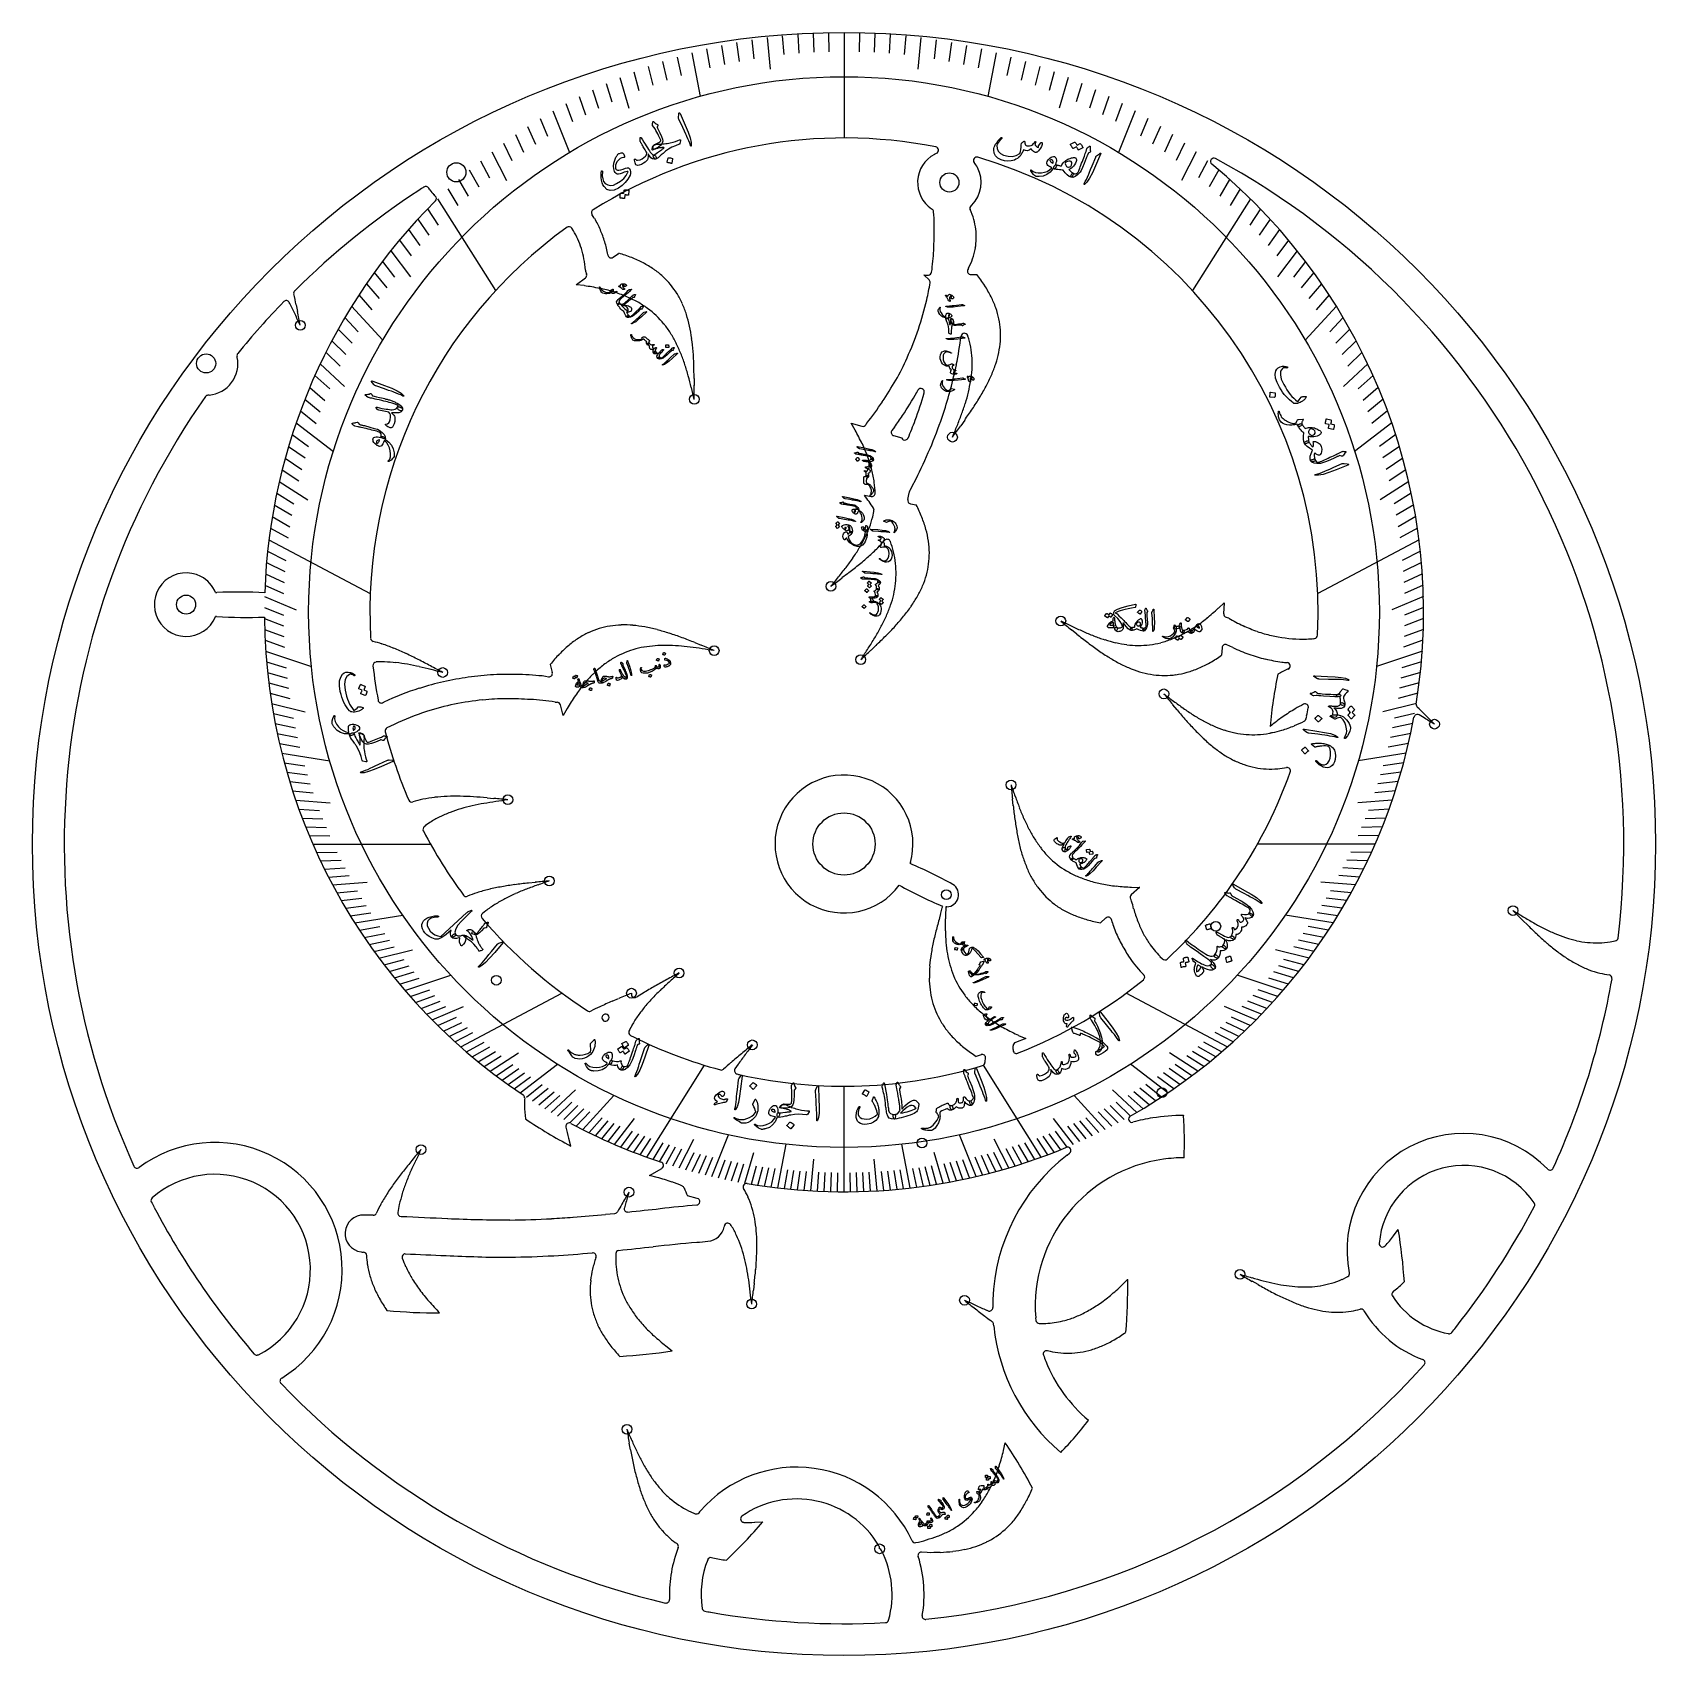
# Model space of a CAD drawing. Header units: millimetres. Extents: x -60 to 60, y -60 to 60.
import ezdxf

# ---------------------------------------------------------------- set-up
doc = ezdxf.new("R2010")
doc.units = ezdxf.units.MM
for name, color, linetype in [('CUT_INNER', 6, 'Continuous'), ('CUT_OUTER', 1, 'Continuous'), ('ENGRAVE', 7, 'Continuous'), ('ENGRAVE_FINE', 8, 'Continuous'), ('TEXT', 5, 'Continuous')]:
    doc.layers.add(name, color=color, linetype=linetype)

msp = doc.modelspace()

# ---------------------------------------------------------------- linework, layer by layer
at = {"layer": 'CUT_INNER'}
for points in [[(6.69, 50.99), (6.84, 51.07)], [(-30.63, 48.36), (-30.7, 48.49)], [(9.44, 47.24), (9.39, 47.2)], [(-20, 45.34), (-20.12, 45.53)], [(-17.46, 43.57), (-17.45, 43.54)], [(-17.06, 43.38), (-16.66, 43.67), (-16.66, 43.68)], [(6.29, 41.71), (5.92, 42.05), (5.91, 42.06), (5.92, 42.06), (6.24, 42.06)], [(9.21, 42.56), (9.16, 42.47)], [(9.39, 42.1), (9.81, 42.11), (9.81, 42.11)], [(-19.2, 41.28), (-19.78, 41.35), (-19.79, 41.35), (-19.78, 41.36), (-19.12, 41.85)], [(-40.97, 39.96), (-41.01, 40.04)], [(-40.5, 39.86), (-40.4, 39.36)], [(9.16, 37.56), (9.14, 37.6)], [(-11.08, 34.42), (-11.07, 33.91)], [(-46.94, 33.19), (-47.02, 33.18)], [(8.93, 31.34), (8.63, 30.92)], [(0.83, 30.6), (0.53, 31.11), (0.53, 31.11), (0.54, 31.11), (1.33, 30.88)], [(3.73, 30.83), (3.54, 30.58)], [(3.67, 30.19), (4.27, 30.02), (4.27, 30.02)], [(4.27, 30.02), (4.28, 30.01)], [(5.43, 27.22), (4.86, 26.14)], [(1.51, 25.78), (1.51, 25.79), (1.51, 25.79), (2.01, 25.7)], [(4.83, 26.05), (4.82, 25.98)], [(2.12, 24.19), (2.2, 24.58)], [(4.91, 25.16), (5.34, 25.08), (5.34, 25.08)], [(0.26, 19.98), (-0.15, 19.67)], [(-46.47, 18.6), (-46.46, 18.59), (-46.46, 18.59), (-46.37, 18.6)], [(-46.39, 16.81), (-46.46, 16.82)], [(27.68, 17.43), (28.11, 17.84), (28.11, 17.84), (28.11, 17.84), (28.07, 17.02)], [(17.22, 15.51), (16.83, 15.83)], [(28.26, 16.76), (28.27, 16.76)], [(-11.03, 14.89), (-10.55, 14.7)], [(2.37, 14.69), (2, 14.34)], [(27.95, 14.51), (27.92, 13.96), (27.92, 13.95)], [(28.74, 14.52), (28.31, 14.73)], [(34.74, 15.18), (34.79, 15.19)], [(-21.56, 12.67), (-21.71, 13.27), (-21.71, 13.27)], [(-22.07, 12.4), (-21.84, 12.37)], [(-20.47, 10.01), (-20.76, 9.5), (-20.77, 9.49), (-20.77, 9.5), (-20.97, 10.3)], [(24.63, 9.91), (24.3, 10.3)], [(-33.27, 8.84), (-33.79, 8.59)], [(31.5, 8.7), (31.5, 8.69)], [(42.89, 9.33), (42.52, 9.54)], [(31.46, 8.19), (31.51, 8.2)], [(-26.39, 3.42), (-25.88, 3.37)], [(12.51, 2.83), (12.45, 3.34)], [(-30.61, 1.59), (-30.93, 1.36), (-30.94, 1.35), (-31.03, 1.28)], [(4.91, -1.36), (4.89, -1.44)], [(-23.33, -2.88), (-22.82, -2.83)], [(21.26, -3.2), (21.85, -3.21), (21.86, -3.21), (21.85, -3.22), (21.24, -3.77)], [(7.13, -5.22), (7.27, -4.73), (7.31, -4.61), (7.26, -4.59)], [(7.61, -4.65), (7.52, -4.65)], [(-26.49, -4.95), (-26.72, -5.15)], [(19.37, -5.47), (18.97, -5.83), (18.97, -5.83)], [(19.85, -5.82), (19.77, -5.58)], [(50.55, -6.01), (50.19, -5.65)], [(56.65, -7.23), (57.02, -7.17)], [(23.36, -8.32), (23.55, -8.5)], [(-17.13, -11.63), (-16.66, -11.43)], [(-17.77, -12.63), (-17.81, -12.66)], [(-15.67, -13.39), (-15.86, -13.74), (-15.87, -13.76), (-15.9, -13.83)], [(12.91, -14.15), (13.45, -14.39), (13.45, -14.39), (13.45, -14.39), (12.67, -14.67)], [(10.13, -15.58), (9.78, -15.7), (9.78, -15.7)], [(-7.83, -16.29), (-8.06, -16.62)], [(10.43, -16.06), (10.46, -15.85)], [(25.09, -20.06), (25.1, -20.06), (25.1, -20.07)], [(-20.36, -21.76), (-20.21, -22.32), (-20.21, -22.33)], [(16.44, -22.43), (16.4, -22.45)], [(-52.12, -23.92), (-52.12, -23.92)], [(-13.82, -24.65), (-14.39, -24.5), (-14.39, -24.5), (-14.39, -24.5), (-13.47, -23.98)], [(16.49, -23.01), (16.68, -22.86)], [(25.14, -23.2), (25.13, -23.2)], [(-10.85, -26.2), (-11.58, -26.02), (-11.58, -26.02)], [(-17.64, -27.38), (-16.94, -27.31)], [(-16.16, -26.6), (-16.24, -26.89)], [(-8.34, -28.21), (-8.39, -28.14)], [(40.62, -28.98), (40.97, -28.51), (40.98, -28.51)], [(-18.35, -30.57), (-18.34, -30.56)], [(20.55, -32.62), (20.97, -32.21), (20.98, -32.21)], [(30.62, -32.58), (30.17, -32.33)], [(36.83, -32.19), (37.21, -32.01)], [(-6.63, -32.48), (-6.69, -32.99)], [(40.66, -33.05), (40.6, -33.09)], [(-29.91, -34.66), (-29.9, -34.67)], [(10.55, -34.46), (10.66, -34.51)], [(11.07, -35.62), (11.06, -35.51)], [(14.17, -35.03), (14.19, -35.22)], [(-13.18, -37.11), (-12.71, -37.47), (-12.7, -37.47)], [(18.07, -42.6), (18.07, -42.6), (18.08, -42.61), (18.07, -42.61)], [(-15.79, -44.79), (-15.88, -44.29)], [(11.79, -44.85), (11.92, -44.27), (11.92, -44.27)], [(16.03, -44.98), (16.02, -44.98)], [(-11.5, -49.3), (-11.11, -49.47), (-11.1, -49.48), (-11, -49.52)], [(-6.6, -50.15), (-6.01, -50.12), (-6.01, -50.12)], [(-9.69, -52.79), (-9.79, -52.77)], [(2.65, -52.12), (2.63, -52.11), (2.63, -52.11), (2.63, -52.1)], [(6.16, -52.37), (5.73, -52.36)]]:
    msp.add_lwpolyline(points, dxfattribs=at)
msp.add_circle((0, 0), 2.3, dxfattribs=at)
for centre, radius, start, end in [((0, 17.15), 35.05, 78.8429, 121.9565), ((7.79, 48.91), 2.35, 117.9012, 236.0379), ((6.73, 51.29), 0.25, 295.3125, 78.9258), ((9.82, 50.54), 0.25, 73.6523, 216.5625), ((0, 17.15), 35.05, 357.1887, 73.6087), ((27.35, 50.46), 0.25, 61.6992, 230.4492), ((0, 0), 57.65, 353.0759, 61.5436), ((7.79, 48.91), 2.35, 314.772, 27.9171), ((7.85, 48.95), 2.28, 27.8123, 39.029), ((0, 17.15), 42.85, 350.8663, 50.6179), ((-0.01, 0.02), 57.62, 123.0463, 134.7997), ((-10.83, 16.76), 37.7, 122.4411, 123.1407), ((-30.92, 48.36), 0.25, 30.9375, 122.5195), ((-28.66, 49.66), 2.35, 213.532, 224.782), ((-29.42, 48.89), 1.27, 224.0013, 230.9715), ((0, 17.15), 42.85, 134.8287, 178.0971), ((-30.39, 47.72), 0.25, 314.8263, 47.8125), ((-18.42, 46.68), 0.25, 121.8164, 212.8575), ((6.66, 47.23), 0.324, 234.4763, 240.8577), ((6.37, 46.73), 0.25, 4.4558, 59.0625), ((9.56, 47.01), 0.25, 132.1875, 204.1926), ((4.43, 44.71), 5.37, 15.8625, 24.1588), ((-20.33, 45.39), 0.25, 32.8575, 125.6836), ((-23.18, 43.42), 5.51, 30.6566, 34.4344), ((-24.8, 42.45), 7.41, 23.5387, 30.7423), ((-9.36, 45.6), 16.03, 0.6111, 4.1116), ((-17.42, 45.24), 24.09, 356.7692, 1.2606), ((4.9, 44.85), 4.88, 7.1051, 15.851), ((0, 17.15), 35.05, 125.7433, 183.1707), ((-24.79, 42.45), 5.59, 23.826, 31.0626), ((-25.3, 42.23), 6.15, 16.9562, 23.8069), ((-25.33, 42.22), 7.98, 16.7204, 23.5238), ((-26.21, 41.96), 8.9, 10.4451, 16.711), ((5.08, 44.87), 4.7, 349.9106, 7.0619), ((-26.17, 41.96), 7.06, 10.6287, 16.9455), ((-27.69, 41.69), 8.61, 4.8755, 10.5876), ((-17.21, 43.58), 0.25, 189.1765, 306.5625), ((-19.77, 32.94), 11.18, 68.6376, 73.8107), ((-18.93, 35.08), 8.88, 62.539, 68.6527), ((-13.14, 44.94), 19.8, 352.2866, 356.9385), ((4.01, 45.18), 5.82, 333.2651, 340.7892), ((4.67, 44.95), 5.12, 340.786, 349.9138), ((-18.2, 42.52), 0.918, 186.3632, 202.7082), ((-19.27, 42.05), 0.25, 306.5625, 20.3413), ((-16.44, 43.26), 2.83, 202.6428, 203.343), ((-18.2, 36.5), 7.28, 55.4731, 62.5309), ((-17.65, 37.3), 6.31, 47.6628, 55.4493), ((6.23, 42.31), 0.25, 270.7668, 353.2507), ((9.38, 42.35), 0.25, 151.861, 270.7668), ((1.01, 35.22), 11.18, 32.8419, 38.015), ((-40.44, 40.73), 0.25, 134.8242, 192.9903), ((-21.38, 25.45), 15.97, 78.0465, 82.1373), ((-20.65, 28.93), 12.43, 73.1453, 78.0539), ((-19.91, 31.34), 9.9, 67.3957, 73.1473), ((-17.36, 37.62), 5.88, 31.4315, 47.6253), ((-8.89, 43.76), 15.42, 346.7937, 351.5299), ((6.12, 41.53), 0.25, 350.8873, 47.1448), ((2.94, 36.47), 8.88, 26.7433, 32.857), ((-0.15, 0.13), 57.45, 135.9151, 141.0392), ((-41.24, 39.93), 0.25, 27.4782, 135.8789), ((-70.97, 24.78), 33.62, 25.3254, 26.8455), ((-70.53, 33.62), 30.67, 11.7373, 13.2889), ((-19.25, 32.93), 8.18, 60.8568, 67.3882), ((-18.74, 33.86), 7.12, 53.7177, 60.8368), ((-17.89, 37.3), 6.5, 24.0585, 31.44), ((-18.91, 36.84), 7.62, 17.5745, 24.0406), ((-15, 45.01), 21.65, 335.2622, 347.2673), ((4.37, 37.19), 7.28, 19.6773, 26.7352), ((5.28, 37.52), 6.31, 11.8671, 19.6536), ((-143.91, -9.71), 114.3, 24.865, 25.3145), ((-176.07, 12.1), 138.38, 10.9362, 11.3629), ((-18.42, 34.3), 6.58, 39.037, 53.7039), ((-18.85, 33.95), 7.14, 32.3694, 39.0251), ((-20.64, 36.3), 9.43, 12.1632, 17.5705), ((5.7, 37.61), 5.88, 355.6358, 11.8295), ((-19.81, 33.34), 8.27, 26.5641, 32.3509), ((-23.36, 35.71), 12.22, 7.8308, 12.1678), ((-27.62, 35.12), 16.51, 4.5118, 7.8389), ((-19.05, 41.14), 27.94, 348.2182, 352.618), ((8.91, 37.51), 0.25, 19.6176, 171.7239), ((2.9, 35.53), 6.58, 3.2413, 17.9082), ((-44.63, 36.1), 0.25, 141.1523, 194.0625), ((-45.35, 35.89), 0.503, 9.8472, 16.5736), ((-21.58, 32.46), 10.24, 21.8089, 26.5568), ((-24.66, 31.23), 13.57, 18.1565, 21.8092), ((-34.68, 34.56), 23.6, 2.1189, 4.5201), ((3.99, 37.89), 7.62, 341.7788, 348.2449), ((5.08, 37.66), 6.5, 348.2628, 355.6443), ((-47.16, 35.53), 2.35, 275.3996, 11.0395), ((-30.43, 29.33), 19.64, 15.5916, 18.1602), ((-48.43, 34.05), 37.35, 0.5723, 2.1255), ((-15.98, 45.45), 22.74, 330.6196, 335.2827), ((-23.22, 41.93), 32.19, 341.7703, 348.358), ((1.21, 35.57), 8.27, 350.7684, 356.5552), ((2.34, 35.5), 7.14, 356.5737, 3.2294), ((2.26, 38.45), 9.43, 336.3675, 341.7748), ((-43.9, 25.57), 33.62, 14.0754, 15.5955), ((-122.16, 5.97), 114.3, 13.615, 14.0645), ((-149.45, 33.64), 138.38, 359.6862, 0.1129), ((-17.16, 46.12), 24.08, 326.1209, 330.6149), ((5.69, 33.43), 0.25, 342.9046, 151.7777), ((-0.74, 35.89), 10.24, 346.0132, 350.7611), ((-4.08, 41.58), 16.51, 328.7161, 332.0432), ((-0.29, 39.57), 12.22, 332.0351, 336.3721), ((0, 0), 57.65, 144.9854, 204.4095), ((-47.01, 32.93), 0.25, 92.8125, 145.0195), ((-18.91, 47.3), 26.2, 321.8255, 326.1079), ((-17.17, 46.13), 25.9, 326.0724, 330.5606), ((-21.22, 41.2), 28.26, 339.55, 343.8738), ((1.72, 35.48), 4.22, 330.3478, 332.6983), ((-9.75, 38.53), 19.64, 339.7959, 342.3645), ((-3.96, 36.69), 13.57, 342.3608, 346.0135), ((-10.14, 45.26), 23.6, 326.3232, 328.7244), ((-17.84, 46.55), 26.69, 323.9006, 326.1127), ((-13.11, 37.9), 19.51, 336.1641, 340.3315), ((-24.26, 42.27), 33.28, 337.4783, 341.7709), ((-22.87, 43.36), 33.62, 338.2796, 339.7998), ((-21.59, 52.88), 37.35, 324.7766, 326.3297), ((-13.11, 22.79), 15.97, 25.1638, 29.2546), ((1.4, 31.12), 0.25, 253.6798, 331.3412), ((2.28, 30.65), 0.755, 142.3774, 152.3206), ((3.74, 30.43), 0.25, 142.9037, 253.6798), ((4.5, 30.11), 0.247, 204.053, 241.5849), ((4.5, 30.11), 0.25, 241.432, 336.4679), ((-103.77, 111.64), 138.38, 323.8905, 324.3172), ((-97.82, 73.24), 114.3, 337.8193, 338.2688), ((-9.89, 24.3), 12.43, 20.2625, 25.1712), ((-25.7, 42.87), 34.84, 333.315, 337.4746), ((-7.53, 25.17), 9.9, 14.513, 20.2646), ((-5.86, 25.6), 8.18, 7.9741, 14.5055), ((-4.07, 25.83), 6.37, 1.0815, 8.1646), ((-12.87, 15.01), 17.97, 33.1437, 36.831), ((2.05, 25.94), 0.25, 259.5125, 2.5306), ((1.07, 26.51), 3.79, 344.0043, 351.8666), ((4.96, 25.4), 0.25, 164.6204, 259.5125), ((5.08, 26.02), 0.25, 152.3457, 172.7444), ((-4.81, 25.9), 7.14, 339.4867, 346.1424), ((1.97, 24.7), 0.25, 356.8259, 34.0343), ((1, 24.8), 1.22, 349.3372, 354.3108), ((-4.64, 20.04), 11.18, 21.5877, 26.7608), ((-2.5, 20.89), 8.88, 15.4891, 21.6028), ((-5.87, 26.3), 8.27, 333.6814, 339.4681), ((-0.96, 21.32), 7.28, 8.4231, 15.481), ((-10.49, 28.89), 13.57, 325.2738, 328.9265), ((-7.64, 27.17), 10.24, 328.9262, 333.674), ((-9.16, 33.59), 16.51, 311.6291, 314.9562), ((-4.33, 28.82), 9.72, 314.6672, 318.988), ((3.19, 22.28), 0.25, 18.6373, 138.2223), ((-3.12, 19.98), 6.97, 13.5345, 19.9399), ((-3.26, 19.91), 7.12, 6.6678, 13.7868), ((0, 21.46), 6.31, 0.6128, 8.3993), ((-26.6, 40.82), 33.62, 321.1926, 322.7128), ((-15.47, 32.34), 19.64, 322.7089, 325.2774), ((-22.58, 49.54), 37.35, 307.6896, 309.2427), ((-13.87, 38.89), 23.6, 309.2361, 311.6373), ((-2.73, 19.98), 6.58, 351.9871, 6.6539), ((0.43, 21.47), 5.88, 344.3815, 0.5753), ((-48.64, 17.7), 2.35, 62.093, 337.282), ((-48.64, 17.7), 2.35, 22.282, 62.093), ((-89.46, 91.39), 114.3, 320.7323, 321.1817), ((-83.87, 129.85), 138.38, 306.8034, 307.2302), ((-0.17, 21.63), 6.5, 337.0085, 344.39), ((-44.89, -17.31), 35.94, 86.7114, 92.3566), ((-4.37, 20.35), 8.27, 339.5142, 345.3009), ((-3.28, 20.06), 7.14, 345.3195, 351.9751), ((-2.78, 22.97), 9.43, 325.1132, 330.5205), ((-1.2, 22.07), 7.62, 330.5246, 336.9906), ((-46.7, 16.9), 0.246, 335.3992, 341.1683), ((-44.26, 51.88), 35.13, 266.526, 272.2918), ((-6.22, 21.04), 10.24, 334.759, 339.5068), ((-8.39, 27.27), 16.51, 317.4618, 320.789), ((-5.06, 24.56), 12.22, 320.7808, 325.1178), ((16.83, 29.16), 15.97, 308.6715, 312.7623), ((28.32, 17.01), 0.25, 177.1875, 255.6796), ((0, 17.14), 42.85, 180.5002, 236.3928), ((-16.2, 9.92), 6.31, 115.1628, 122.9493), ((-16.39, 10.3), 5.88, 98.9315, 115.1253), ((-16.29, 9.69), 6.5, 91.5585, 98.94), ((-16.26, 8.58), 7.62, 85.0745, 91.5406), ((-16.42, 6.77), 9.43, 79.6632, 85.0705), ((-16.92, 4.03), 12.22, 75.3308, 79.6678), ((-18, -0.13), 16.51, 72.0118, 75.3389), ((-14.54, 25.39), 19.64, 328.5416, 331.1102), ((-9.23, 22.46), 13.57, 331.1066, 334.7592), ((-13.61, 32.06), 23.6, 315.0689, 317.4701), ((104.4, 122.97), 138.38, 230.3112, 230.7379), ((65.71, 119.43), 114.3, 244.24, 244.6895), ((31.21, 46.5), 33.62, 244.7004, 246.2205), ((25.57, 33.7), 19.64, 246.2166, 248.7852), ((20.45, 24.29), 9.9, 298.0207, 303.7723), ((19.05, 26.39), 12.43, 303.7703, 308.6789), ((28.01, 15.87), 0.926, 61.677, 73.1776), ((35.15, 28.46), 13.55, 240.3359, 245.4013), ((34.43, 26.91), 11.84, 245.4276, 250.8741), ((34.09, 25.92), 10.8, 250.882, 256.6474), ((-34.75, 15.22), 0.25, 183.3398, 255.4171), ((-36.74, 7.13), 8.08, 71.3456, 76.1845), ((-38.58, 1.38), 14.12, 67.925, 71.7471), ((-40.63, -3.67), 19.57, 65.08, 67.9335), ((-14.64, 7.88), 8.88, 130.039, 136.1527), ((-15.67, 9.11), 7.28, 122.9731, 130.0309), ((-13.57, 7.52), 7.14, 99.8694, 106.5251), ((-13.37, 6.4), 8.27, 94.0641, 99.8509), ((-13.24, 4.44), 10.24, 89.3089, 94.0568), ((-13.28, 1.11), 13.57, 85.6565, 89.3092), ((-20.19, -6.87), 23.6, 69.6189, 72.0201), ((-13.73, -4.94), 19.64, 83.0916, 85.6602), ((-24.97, -19.76), 37.35, 68.0723, 69.6255), ((-15.41, -18.82), 33.62, 81.5754, 83.0955), ((-63.26, -113.25), 138.38, 67.1862, 67.6129), ((-27.26, -98.63), 114.3, 81.115, 81.5645), ((-26.47, 32.68), 33.62, 327.0254, 328.5455), ((-23.35, 41.77), 37.35, 313.5224, 315.0755), ((40.63, 44.62), 37.35, 231.1973, 232.7505), ((32.31, 33.67), 23.6, 232.7439, 235.1451), ((23.37, 28.04), 13.57, 248.7815, 252.4342), ((22.37, 24.87), 10.24, 252.4339, 257.1818), ((21.93, 22.95), 8.27, 257.1891, 262.9759), ((21.79, 21.82), 7.14, 262.9944, 269.6501), ((21.79, 21.26), 6.58, 269.662, 284.3289), ((21.65, 21.79), 7.12, 284.3427, 291.4618), ((21.26, 22.78), 8.18, 291.4818, 298.0132), ((28.2, 14.5), 0.25, 64.1465, 177.1875), ((34.45, 26.94), 13.67, 245.32, 250.7464), ((33.91, 25.14), 9.99, 256.6116, 268.6345), ((33.9, 25.12), 9.97, 268.6832, 274.8109), ((34.76, 15.44), 0.25, 276.2496, 357.3633), ((-34.58, 13.2), 0.25, 92.7329, 186.5039), ((-34.19, 7.1), 6.37, 88.0181, 93.6217), ((-34.25, 3.22), 10.24, 83.6839, 88.4318), ((-34.62, -0.08), 13.57, 80.0315, 83.6842), ((-44.66, -12.37), 29.16, 63.119, 65.0875), ((-35.66, -6.06), 19.64, 77.4666, 80.0352), ((-54.42, -31.63), 50.75, 61.9732, 63.1246), ((-12.99, 6.29), 11.18, 136.1376, 141.3107), ((-13.44, 7.59), 7.12, 121.2177, 128.3368), ((-13.72, 8.05), 6.58, 106.537, 121.2039), ((-94.14, 76.61), 114.3, 326.565, 327.0145), ((-92.49, 115.44), 138.38, 312.6362, 313.063), ((28.26, 27.85), 16.51, 235.1368, 238.4639), ((26.02, 24.19), 12.22, 238.4558, 242.7928), ((24.74, 21.71), 9.43, 242.7882, 248.1955), ((22.72, 21.16), 8.88, 293.164, 299.2777), ((21.6, 23.17), 11.18, 299.2626, 304.4357), ((34.1, 25.94), 12.62, 250.7534, 256.5015), ((33.94, 25.31), 11.96, 256.5112, 262.4873), ((33.31, 20.43), 7.04, 262.3853, 265.5017), ((32.73, 13.16), 0.25, 294.9252, 84.1442), ((-0.24, 17.11), 34.81, 186.4937, 190.7308), ((-38.7, -19.71), 33.62, 75.9504, 77.4705), ((-24.84, -9.02), 21.55, 97.8275, 107.7144), ((-95.57, -109), 138.38, 61.5612, 61.9879), ((-58.3, -97.98), 114.3, 75.49, 75.9395), ((-24.75, -9.69), 22.23, 92.9963, 97.8315), ((-24.69, -10.75), 23.29, 88.3109, 92.9911), ((-24.74, -12.31), 24.85, 83.8328, 88.3068), ((-21.81, 12.61), 0.25, 262.8178, 14.0625), ((-11.57, 5.55), 9.9, 134.8957, 140.6473), ((-12.78, 6.76), 8.18, 128.3568, 134.8882), ((24.07, 20.03), 7.62, 248.1995, 254.6656), ((23.77, 18.95), 6.5, 254.6835, 262.065), ((23.69, 18.34), 5.88, 262.0565, 278.2503), ((23.62, 18.76), 6.31, 278.2878, 286.0743), ((23.35, 19.69), 7.28, 286.0981, 293.1559), ((70.59, 4.87), 39.28, 168.7173, 174.4077), ((36.72, 4.18), 9.58, 113.9021, 119.0287), ((-24.71, -9.41), 21.97, 107.7291, 115.0546), ((-6.69, 1.94), 15.97, 145.5465, 149.6373), ((-9.61, 3.94), 12.43, 140.6453, 145.5539), ((131.1, 98.3), 138.38, 219.0612, 219.4879), ((92.45, 102.37), 114.3, 232.99, 233.4395), ((-34.2, 10.67), 0.25, 190.7227, 295.9076), ((-32.86, 7.97), 2.76, 114.625, 116.3722), ((-24.7, -9.43), 20.18, 107.772, 115.122), ((-24.82, -9.1), 19.84, 95.439, 107.7363), ((-24.71, -10.14), 20.88, 90.6909, 95.4611), ((-24.7, -11.45), 22.18, 86.0966, 90.6858), ((-24.85, -13.49), 24.24, 81.7187, 86.0824), ((-21.25, 11.27), 0.788, 262.4302, 272.6309), ((-21.21, 10.23), 0.25, 14.0625, 91.2553), ((44.39, 37.57), 33.62, 233.4504, 234.9705), ((53.26, 33.89), 37.35, 219.9473, 221.5005), ((36.36, 26.12), 19.64, 234.9666, 237.5352), ((40.54, -2.08), 14.05, 120.7016, 125.1945), ((37.34, 3.45), 7.66, 116.0921, 121.3065), ((34.09, 10.11), 0.25, 348.2227, 116.6545), ((0.87, 16.95), 34.16, 347.3404, 348.3611), ((42.56, 10.3), 0.25, 171.0362, 225.9632), ((16.19, -17.14), 37.81, 44.9992, 46.1506), ((-33.68, 8.36), 0.25, 116.2503, 194.5898), ((0, 17.14), 42.85, 299.5985, 349.5534), ((42.97, 24.77), 23.6, 221.4939, 223.8951), ((33.11, 20.99), 13.57, 237.5315, 241.1842), ((37.86, 19.86), 16.51, 223.8868, 227.2139), ((31.5, 18.08), 10.24, 241.1839, 245.9318), ((30.7, 16.28), 8.27, 245.9391, 251.7259), ((30.34, 15.21), 7.14, 251.7444, 258.4001), ((42.91, -5.45), 18.17, 125.1828, 128.87), ((30.52, 14.34), 6.21, 280.8676, 287.2908), ((29.51, 17.89), 9.9, 286.7707, 292.5223), ((29.77, 17.43), 9.37, 292.1351, 296.958), ((33.91, 9.3), 0.25, 296.16, 346.8164), ((14.95, 13.74), 19.73, 346.808, 347.4816), ((42.39, 9.33), 0.25, 59.4536, 169.6289), ((-15.87, -88.72), 114.3, 58.615, 59.0645), ((-54.73, -88.45), 138.38, 44.6862, 45.1129), ((-0.05, 17.13), 35, 194.6057, 203.3588), ((34.94, 16.71), 12.22, 227.2058, 231.5428), ((30.23, 14.66), 6.58, 258.412, 273.0789), ((30.2, 15.2), 7.12, 273.0927, 280.2118), ((31.46, 8.45), 0.248, 281.7428, 304.0964), ((31.64, 8.48), 0.249, 259.5276, 281.8136), ((33.21, 14.52), 9.43, 231.5382, 236.9455), ((32.22, 13), 7.62, 236.9495, 243.4156), ((31.72, 12.01), 6.5, 243.4335, 250.815), ((0, 0), 5.1, 354.3557, 323.3202), ((0, 17.14), 35.05, 312.9694, 340.2817), ((31.52, 11.42), 5.88, 250.8065, 267.0003), ((31.54, 11.85), 6.31, 267.0378, 274.8243), ((31.67, 10.94), 5.39, 274.2394, 281.2313), ((32.76, 5.4), 0.25, 340.1367, 100.1488), ((150.14, 17.18), 138.38, 185.3112, 185.7379), ((120.27, 42.03), 114.3, 199.24, 199.6895), ((-31.95, 3.35), 0.25, 203.3789, 286.8387), ((-29.76, -3.34), 6.79, 101.752, 108.2028), ((-29.19, -5.92), 9.43, 96.5382, 101.9455), ((-28.87, -8.69), 12.22, 92.2058, 96.5428), ((-28.7, -12.98), 16.51, 88.8868, 92.2139), ((-25.47, -7.23), 10.24, 106.1839, 110.9318), ((-28.84, -20.07), 23.6, 86.4939, 88.8951), ((-24.54, -10.42), 13.57, 102.5315, 106.1842), ((-23.22, -16.34), 19.64, 99.9666, 102.5352), ((-29.68, -33.79), 37.35, 84.9473, 86.5005), ((-20.8, -30.12), 33.62, 98.4504, 99.9705), ((-39.17, -134.37), 138.38, 84.0612, 84.4879), ((-8.96, -109.93), 114.3, 97.99, 98.4395), ((49.64, 6.87), 37.35, 186.1973, 187.7505), ((44.31, 14.86), 33.62, 199.7004, 201.2205), ((31.27, 9.79), 19.64, 201.2166, 203.7852), ((-30.88, 1.08), 0.25, 128.7681, 207.5977), ((-26.68, -4.37), 7.14, 116.7444, 123.4001), ((-26.17, -5.39), 8.27, 110.9391, 116.7259), ((36.02, 5.01), 23.6, 187.7439, 190.1451), ((25.72, 7.35), 13.57, 203.7815, 207.4342), ((-0.03, 17.13), 35.02, 207.4836, 216.6488), ((29.04, 3.76), 16.51, 190.1368, 193.4639), ((22.77, 5.81), 10.24, 207.4339, 212.1818), ((21.1, 4.77), 8.27, 212.1891, 217.9759), ((0, 0), 5.1, 344.514, 354.3578), ((24.86, 2.76), 12.22, 193.4558, 197.7928), ((22.21, 1.91), 9.43, 197.7882, 203.1955), ((20.2, 4.07), 7.14, 217.9944, 224.6501), ((19.8, 3.68), 6.58, 224.662, 239.3289), ((-8.81, -33.5), 34.86, 61.0859, 66.8553), ((20.54, 1.19), 7.62, 203.1995, 209.6656), ((20.08, 4.14), 7.12, 239.3427, 246.4618), ((20.5, 5.12), 8.18, 246.4818, 253.0132), ((-23.41, -15.24), 12.22, 103.4558, 107.7928), ((-22.4, -19.41), 16.51, 100.1368, 103.4639), ((-21.15, -26.39), 23.6, 97.7439, 100.1451), ((-19.3, -40.02), 37.35, 96.1973, 97.7505), ((-16.37, -21.64), 19.64, 111.2166, 113.7852), ((-11.31, -34.68), 33.62, 109.7004, 111.2205), ((-8.99, -140.51), 138.38, 95.3112, 95.7379), ((15.87, -110.65), 114.3, 109.24, 109.6895), ((21.02, 27.62), 35.03, 241.1003, 246.8691), ((7.57, -3.75), 0.9, 272.1094, 58.3594), ((19.57, 0.64), 6.5, 209.6835, 217.065), ((19.08, 0.27), 5.88, 217.0565, 233.2503), ((21, 6.76), 9.9, 253.0207, 258.7723), ((21.49, 9.24), 12.43, 258.7703, 263.6789), ((21.89, 12.77), 15.97, 263.6715, 267.7623), ((-27.93, -3.63), 0.25, 216.7383, 291.8745), ((-24.77, -11.1), 7.86, 107.5146, 112.903), ((-21.4, -11.47), 8.27, 122.1891, 127.9759), ((-20.35, -13.14), 10.24, 117.4339, 122.1818), ((-18.82, -16.09), 13.57, 113.7815, 117.4342), ((41, -6.28), 33.51, 177.2016, 178.7218), ((19.33, 0.61), 6.31, 233.2878, 241.0743), ((21.41, -3.95), 0.25, 132.1875, 208.519), ((20.48, -4.49), 0.831, 19.4597, 30.5382), ((15.41, -6.08), 6.14, 12.0463, 17.6382), ((30.88, -2.14), 9.83, 195.687, 201.3727), ((-26.57, -5.34), 0.25, 129.6013, 220.2539), ((-0.01, 17.14), 35.04, 220.2431, 237.2524), ((42.98, -15.71), 37.35, 163.6973, 165.2505), ((27.12, -5.98), 19.64, 178.7166, 181.2852), ((19.8, 1.46), 7.28, 241.0981, 248.1559), ((20.39, 2.95), 8.88, 248.164, 254.2777), ((21.02, 5.16), 11.18, 254.2626, 259.4357), ((19.53, -5.66), 0.25, 17.1412, 132.1875), ((30.43, -2.3), 11.16, 198.3831, 201.2799), ((29.78, -2.57), 8.65, 201.3814, 207.4554), ((147.84, 92.39), 138.38, 224.6862, 225.1129), ((108.98, 92.66), 114.3, 238.615, 239.0645), ((67.5, 23.46), 33.62, 239.0754, 240.5955), ((60.64, 11.27), 19.64, 240.5916, 243.1602), ((22.75, -10.7), 16.51, 167.6368, 170.9639), ((29.68, -12.21), 23.6, 165.2439, 167.6451), ((21.06, -6.11), 13.57, 181.2815, 184.9342), ((29.8, -2.56), 10.48, 201.2241, 207.2674), ((29.08, -2.93), 7.87, 207.4674, 213.8966), ((76.7, 20.66), 37.35, 225.5723, 227.1255), ((67.34, 10.58), 23.6, 227.1189, 229.5201), ((57.9, 5.86), 13.57, 243.1565, 246.8092), ((56.59, 2.8), 10.24, 246.8089, 251.5568), ((55.97, 0.93), 8.27, 251.5641, 257.3509), ((55.71, -0.18), 7.14, 257.3694, 264.0251), ((56.98, -6.92), 0.25, 280.4134, 353.1445), ((18.51, -10.02), 12.22, 170.9558, 175.2928), ((17.74, -6.4), 10.24, 184.9339, 189.6818), ((15.8, -6.73), 8.27, 189.6891, 195.4759), ((29.1, -2.92), 9.68, 207.2775, 213.6824), ((28.7, -3.18), 9.21, 213.6825, 223.6678), ((28.69, -3.19), 7.39, 213.8888, 223.9072), ((62.74, 5.19), 16.51, 229.5118, 232.8389), ((60.15, 1.77), 12.22, 232.8308, 237.1678), ((55.65, -0.73), 6.58, 264.037, 278.7039), ((52.37, -131.93), 138.38, 117.8112, 118.2379), ((63.91, -94.83), 114.3, 131.74, 132.1895), ((15.74, -9.8), 9.43, 175.2882, 180.6955), ((14.71, -7.03), 7.14, 195.4944, 202.1501), ((24.1, -7.6), 2.83, 223.269, 226.6753), ((23.72, -8.32), 0.25, 225.5304, 313.0664), ((58.64, -0.57), 9.43, 237.1632, 242.5705), ((57.8, -2.18), 7.62, 242.5745, 249.0406), ((57.4, -3.23), 6.5, 249.0585, 256.44), ((57.09, -4.64), 5.05, 256.1191, 264.0643), ((0.31, -35.93), 29.16, 119.369, 121.3375), ((0.06, -24.94), 19.64, 133.7166, 136.2852), ((10.9, -54.74), 50.75, 118.2232, 119.3746), ((9.73, -35.05), 33.62, 132.2004, 133.7205), ((13.92, -9.82), 7.62, 180.6995, 187.1656), ((12.81, -9.96), 6.5, 187.1835, 194.565), ((14.19, -7.24), 6.58, 202.162, 216.8289), ((0, 17.14), 35.05, 291.484, 309.1746), ((21.98, -9.84), 0.25, 309.1992, 45.5304), ((0.02, -0.01), 57.63, 335.4361, 350.0563), ((56.53, -9.91), 0.25, 349.9805, 82.5031), ((-2.5, -45.99), 37.35, 113.0723, 114.6255), ((35.17, -135.85), 134.78, 112.1772, 112.6158), ((-15.47, -11.11), 0.25, 161.4813, 303.4778), ((-8.93, -20.94), 11.55, 120.8312, 123.6339), ((-4.33, -20.75), 13.57, 136.2815, 139.9342), ((12.21, -10.11), 5.88, 194.5565, 210.7503), ((14.62, -6.91), 7.12, 216.8427, 223.9618), ((15.38, -6.17), 8.18, 223.9818, 230.5132), ((-18.83, -12.13), 0.25, 237.1289, 296.4271), ((-10.87, -27.89), 17.41, 114.4037, 116.7976), ((-17.65, -12.85), 0.25, 158.8575, 240.9074), ((-17.65, -12.85), 0.25, 130.0087, 158.8458), ((-17.61, -12.82), 0.25, 314.3745, 130.0087), ((-17.65, -12.85), 0.25, 239.5898, 317.3512), ((-17.11, -13.33), 0.47, 134.2483, 138.7871), ((-8.48, -17.47), 8.27, 144.6891, 150.4759), ((-6.87, -18.61), 10.24, 139.9339, 144.6818), ((12.58, -9.89), 6.31, 210.7878, 218.5743), ((16.48, -4.85), 9.9, 230.5207, 236.2723), ((17.88, -2.75), 12.43, 236.2703, 241.1789), ((-15.67, -13.93), 0.25, 155.4231, 243.1055), ((-6.57, 3.99), 20.35, 243.074, 243.761), ((0, 17.14), 35.05, 243.6339, 254.897), ((13.33, -9.28), 7.28, 218.5981, 225.6559), ((19.59, 0.36), 15.97, 241.1715, 245.2623), ((24.69, -54.68), 50.75, 129.4732, 130.6246), ((19.7, -35.59), 33.62, 143.4504, 144.9705), ((80.42, -122.3), 138.38, 129.0612, 129.4879), ((84.5, -83.66), 114.3, 142.99, 143.4395), ((14.45, -8.14), 8.88, 225.664, 231.7777), ((15.88, -6.33), 11.18, 231.7626, 236.9357), ((10.22, -15.81), 0.25, 351.3275, 109.6875), ((11.84, -15.07), 0.679, 349.1614, 357.9652), ((12.75, -15.24), 0.25, 169.1281, 291.6211), ((12.76, -14.9), 0.25, 109.6875, 186.0031), ((11.68, -15.05), 0.833, 356.9487, 8.0314), ((-9.07, -16.46), 0.25, 255.0586, 312.1004), ((5.45, -32.36), 21.29, 130.4361, 132.3995), ((-7.85, -16.76), 0.25, 145.6032, 256.8164), ((0, 17.14), 35.05, 257.3445, 286.9945), ((10.17, -16.14), 0.25, 287.0508, 355.4679), ((11.83, -16.26), 1.42, 172.0107, 176.0207), ((-3.37, 2.37), 19.9, 256.7988, 257.4789), ((-23.86, -18.75), 0.25, 356.5702, 56.4258), ((-18.22, -19.12), 5.4, 176.3064, 182.1412), ((-12.44, -19.1), 11.18, 181.1376, 186.3107), ((-1.71, 12.32), 39.28, 236.2173, 241.9077), ((21.29, -20.33), 0.25, 119.7083, 284.9438), ((25.09, -34.01), 13.95, 99.3308, 105.513), ((25.12, -34.16), 14.09, 90.0968, 99.3545), ((1.25, -21.96), 23.92, 357.0249, 4.5314), ((-20.31, -20.87), 0.25, 62.0518, 191.5355), ((-8.72, -18.64), 12.06, 190.9186, 194.9751), ((-0.01, 17.12), 42.83, 241.8848, 251.6269), ((45.82, -30.03), 8.63, 44.0731, 191.2418), ((-46.51, -31.48), 9.41, 301.6358, 126.558), ((75.35, -110.78), 138.38, 140.4097, 140.8365), ((71.75, -72.09), 114.3, 154.3385, 154.788), ((0, 17.14), 42.85, 260.37, 292.5015), ((16.53, -22.66), 0.25, 306.9677, 112.6758), ((-52.27, -23.72), 0.25, 204.4284, 306.2301), ((7.4, -55.45), 50.75, 140.8217, 141.9732), ((-1.25, -37.71), 33.62, 154.7989, 156.319), ((-13.59, -23.76), 0.25, 299.2742, 71.543), ((25.12, -34.18), 14.12, 127.6647, 178.0017), ((25.12, -34.18), 10.98, 97.891, 184.4085), ((25.13, -34.25), 11.05, 89.9544, 97.8814), ((45.82, -30.03), 6.27, 33.9311, 175.4113), ((52.2, -23.86), 0.25, 223.9532, 335.5664), ((-46.51, -31.48), 7.06, 297.0627, 131.1183), ((-17.36, -36.5), 19.57, 143.9285, 146.7821), ((-9.61, -42.15), 29.16, 141.9675, 143.9361), ((-19.72, -29.91), 13.57, 158.8801, 162.5327), ((-14.06, -32.1), 19.64, 156.3151, 158.8837), ((-17.99, -40.07), 15.97, 70.7582, 74.849), ((-15.93, -34.32), 9.87, 66.2194, 71.0897), ((-7.21, -25.35), 0.25, 80.3346, 210.2148), ((-50.99, -26.35), 0.25, 131.1328, 207.2461), ((-21.92, -33.52), 14.12, 146.7736, 150.5957), ((-22.89, -28.92), 10.24, 162.5325, 167.2803), ((102.87, -96.75), 138.38, 149.125, 149.5517), ((93.44, -59.06), 114.3, 163.0538, 163.5033), ((-12.05, -25.52), 0.25, 19.3002, 67.0375), ((-5.11, -23.14), 7.08, 198.8974, 203.9409), ((-10.91, -26.44), 0.25, 275.2007, 75.9375), ((-11.77, -28.17), 5.11, 23.8581, 31.8068), ((-13.03, -28.76), 6.5, 16.7702, 24.1516), ((-18.52, -9.68), 36.75, 207.1752, 207.8741), ((-0.01, -0.01), 57.63, 207.7734, 220.8543), ((-35.52, -28.8), 1.37, 88.4272, 262.4837), ((-35.48, -38.17), 10.74, 86.483, 90.0215), ((-34.81, -27.2), 0.25, 268.2333, 334.2657), ((-25.9, -31.31), 9.56, 150.4452, 155.3051), ((-26.9, -28.06), 6.14, 166.7988, 172.3807), ((-32.74, -27.28), 0.25, 171.5814, 267.422), ((22.8, 1140.27), 1169.12, 267.2767, 267.44596), ((-26.17, 51.13), 78.96, 273.3077, 274.4532), ((-29.88, 97.42), 125.4, 274.504, 275.6041), ((-16.96, -27.06), 0.25, 275.6869, 330.402), ((11.07, -42.91), 31.95, 149.3668, 150.5182), ((-16, -26.96), 0.25, 163.8924, 276.0013), ((-214.57, 1865.56), 1903.16, 275.98971, 276.06207), ((7.03, -220.33), 194.46, 95.2878, 96.0862), ((-14.1, -29.08), 7.62, 10.2862, 16.7523), ((0.02, -0.01), 57.62, 321.6794, 332.3142), ((50.82, -26.67), 0.25, 332.4023, 34.1016), ((-23.83, 97.23), 125.04, 267.4914, 268.5432), ((-25.05, 47.37), 75.16, 268.5067, 270.2597), ((-24.97, 29.68), 57.48, 270.26, 273.3475), ((-10.19, -28.01), 1.37, 275.4046, 347.9456), ((-9.32, -28.18), 0.483, 346.8944, 353.6001), ((-8.6, -28.28), 0.25, 33.4973, 171.1379), ((-14.41, -31.96), 7.14, 25.0811, 31.7368), ((-15.88, -29.41), 9.43, 4.8748, 10.2822), ((-18.66, -29.64), 12.22, 0.5425, 4.8795), ((2.23, -34.92), 39.28, 3.7086, 9.399), ((-92.98, 709.62), 743.59, 275.89003, 276.08844), ((15.34, -303.23), 275.03, 95.4699, 96.1471), ((-11.67, -16.3), 13.17, 273.4466, 276.9858), ((-15.44, -32.44), 8.27, 19.2758, 25.0625), ((-17.3, -33.09), 10.24, 14.5206, 19.2685), ((-22.95, -29.69), 16.51, 357.2235, 0.5506), ((39.82, -29.55), 0.25, 175.4297, 319.0267), ((30, -20.78), 13.42, 318.2523, 322.3269), ((-35.49, -28.44), 1.73, 263.0054, 268.5802), ((-35.54, -30.43), 0.25, 2.2868, 88.2333), ((-30.41, -30.35), 4.89, 180.7609, 188.756), ((-28.99, -30.17), 6.31, 188.3863, 196.1728), ((-32.42, -30.55), 0.25, 92.9327, 199.7023), ((-27.35, -28.82), 5.61, 198.825, 205.5373), ((32.16, 1347.13), 1378.94, 267.315, 267.44054), ((-23.47, 107.57), 138.13, 267.5315, 268.5027), ((-25.01, 50.86), 81.41, 268.5438, 270.217), ((-24.97, 29.65), 60.19, 270.2533, 273.3367), ((-26.67, 58.58), 89.17, 273.3483, 275.1933), ((-18.58, -30.48), 0.25, 340.5438, 95.0782), ((-9.4, -33.55), 9.43, 161.602, 167.0093), ((-11.12, -30.6), 5.76, 176.7861, 182.4174), ((-16.62, -30.29), 0.25, 101.1356, 177.4109), ((-9.74, -30.62), 7.14, 181.8082, 188.4639), ((-20.52, -33.93), 13.57, 10.8682, 14.5209), ((-30.03, -29.35), 23.6, 354.8305, 357.2318), ((-28.06, -29.9), 7.28, 196.1966, 203.2545), ((-24.29, -27.46), 8.95, 204.9401, 211.0968), ((-22.5, -26.38), 11.05, 211.099, 216.4304), ((-12.27, -33.01), 6.5, 173.4973, 180.8788), ((-11.17, -33.14), 7.62, 167.0133, 173.4794), ((-10.29, -30.7), 6.58, 188.4758, 203.1427), ((-26.48, -35.07), 19.64, 8.3033, 10.8719), ((-40.31, -37.09), 33.62, 6.787, 8.3072), ((-43.73, -28.11), 37.35, 353.284, 354.8371), ((-18.3, -32.75), 39.28, 355.1035, 0.794), ((99.14, 87.63), 138.38, 239.6774, 240.1042), ((61.54, 77.84), 114.3, 253.6062, 254.0557), ((39.37, 0.27), 33.62, 254.0666, 255.5868), ((35.89, -13.28), 19.64, 255.5828, 258.1514), ((34.18, -26.16), 6.58, 279.0283, 293.6951), ((36.96, -31.51), 0.548, 296.3737, 302.8615), ((37.12, -31.77), 0.25, 304.5599, 12.3296), ((33.68, -24.31), 11.18, 308.6289, 313.802), ((-26.59, -29.27), 8.88, 203.2626, 209.3763), ((-20.08, -24.6), 14.05, 216.4252, 220.918), ((-12.89, -33.02), 5.88, 180.8703, 197.064), ((-9.8, -30.49), 7.12, 203.1565, 210.2756), ((-120.43, -46.61), 114.3, 6.3267, 6.7762), ((-143.99, -15.7), 138.38, 352.3979, 352.8246), ((11.8, -23.78), 12.43, 304.5315, 309.4401), ((9.55, -21.04), 15.97, 309.4327, 313.5235), ((48.97, -0.05), 37.35, 240.5636, 242.1167), ((42.54, -12.21), 23.6, 242.1101, 244.5113), ((34.65, -19.22), 13.57, 258.1478, 261.8004), ((39.5, -18.61), 16.51, 244.5031, 247.8302), ((34.17, -22.51), 10.24, 261.8002, 266.548), ((34.05, -24.48), 8.27, 266.5554, 272.3421), ((34.1, -25.61), 7.14, 272.3607, 279.0164), ((40.76, -33.29), 0.25, 127.1141, 212.6953), ((45.82, -30.03), 6.27, 212.7013, 259.6051), ((-24.59, -28.14), 11.18, 209.3612, 214.5343), ((-29.99, 4.61), 39.28, 264.4408, 270.1313), ((-16.96, -21.9), 18.17, 220.9063, 224.5936), ((-12.48, -32.89), 6.31, 197.1016, 204.8881), ((-8.88, -29.95), 8.18, 210.2956, 216.827), ((95.86, 73.92), 138.38, 231.0724, 231.4992), ((57.22, 69.87), 114.3, 245.0012, 245.4507), ((41.32, 5.34), 50.75, 231.4844, 232.6359), ((23.69, -3.52), 33.62, 245.4616, 246.9817), ((10.75, -34.28), 0.25, 247.6144, 0.4494), ((22.29, -34.12), 11.29, 177.8047, 180.7797), ((14.06, -27.37), 8.18, 292.243, 298.7744), ((13.23, -25.86), 9.9, 298.7819, 304.5336), ((37.88, -22.59), 12.22, 247.822, 252.159), ((37.02, -25.24), 9.43, 252.1544, 257.5618), ((36.63, -27.01), 7.62, 257.5658, 264.0319), ((36.51, -28.12), 6.5, 264.0497, 271.4312), ((36.53, -28.68), 5.94, 271.4641, 279.4469), ((36.74, -29.78), 4.82, 279.0405, 287.1182), ((38.23, -34.63), 0.25, 31.2928, 105.6184), ((45.82, -30.04), 8.63, 211.162, 249.458), ((-11.61, -32.49), 7.28, 204.9118, 211.9697), ((-7.51, -28.92), 9.9, 216.8345, 222.5861), ((-5.65, -27.21), 12.43, 222.584, 227.4927), ((20.48, -22.14), 16.26, 232.2378, 234.1599), ((10.81, -35.53), 0.25, 5.1714, 54.1117), ((25.12, -34.18), 14.12, 185.866, 229.8938), ((14.44, -35.2), 0.25, 185.1685, 268.6843), ((14.66, -30.11), 5.34, 267.5898, 274.4668), ((14.61, -28.86), 6.59, 274.0437, 285.0798), ((14.47, -28.35), 7.12, 285.104, 292.223), ((14.68, -11.67), 38.9, 321.065, 321.7652), ((-10.25, -31.64), 8.88, 211.9778, 218.0915), ((-8.44, -30.22), 11.18, 218.0764, 223.2495), ((-3.25, -24.59), 15.97, 227.4853, 231.5761), ((16.19, -30.42), 7.28, 286.8593, 293.9172), ((15.54, -28.96), 8.88, 293.9253, 300.039), ((14.39, -26.97), 11.18, 300.0239, 305.197), ((44.74, -35.96), 0.25, 259.8047, 321.1523), ((-43.42, -37.54), 0.25, 220.957, 275.3237), ((-43.42, -37.54), 0.25, 275.3237, 297.0703), ((-18.74, 1.34), 39.28, 273.1561, 278.8465), ((14.98, -37.71), 0.25, 77.3306, 199.3258), ((23.19, -34.92), 8.91, 198.7821, 201.8941), ((25.12, -34.18), 10.98, 201.7132, 230.0588), ((16.57, -31.5), 6.15, 255.6173, 262.9283), ((16.55, -31.77), 5.88, 262.8177, 279.0115), ((16.47, -31.35), 6.31, 279.049, 286.8355), ((42.71, -38.35), 0.25, 317.9883, 69.2578), ((-41.45, -39.71), 0.25, 121.4648, 223.7695), ((0, 0), 57.64, 276.028, 318.0816), ((0, -0.01), 57.64, 223.7704, 256.7527), ((-1.02, -28.2), 23.92, 315.4518, 322.9583), ((120.38, -20.15), 138.38, 189.6187, 190.0454), ((88.73, 2.39), 114.3, 203.5475, 203.9969), ((15.02, -30.41), 33.62, 204.0078, 205.528), ((-20.72, -66.11), 39.28, 28.0923, 33.7827), ((20.94, -37.98), 37.35, 190.5048, 192.0579), ((2.4, -36.44), 19.64, 205.5241, 208.0927), ((-3.74, -41.12), 15.97, 342.4215, 346.5123), ((7.49, -40.86), 23.6, 192.0513, 194.4526), ((0.63, -42.63), 16.51, 194.4443, 197.7714), ((-2.95, -39.3), 13.57, 208.089, 211.7417), ((-5.78, -41.05), 10.24, 211.7414, 216.4892), ((-3.5, -55.48), 9.41, 24.9261, 139.2183), ((-0.36, -42.2), 12.43, 337.5203, 342.4289), ((-3.46, -43.94), 12.22, 197.7633, 202.1003), ((-7.36, -42.22), 8.27, 216.4966, 222.2833), ((-8.21, -42.98), 7.14, 222.3019, 228.9576), ((3.48, -43.97), 8.18, 325.2318, 331.7632), ((1.97, -43.16), 9.9, 331.7707, 337.5223), ((3.55, -43.46), 11.18, 333.0126, 338.1857), ((-6.04, -44.99), 9.43, 202.0956, 207.503), ((-8.57, -43.4), 6.58, 228.9695, 243.6364), ((-3.5, -55.48), 7.06, 30.9313, 124.9786), ((4.36, -44.58), 7.12, 318.0927, 325.2118), ((5.59, -44.5), 8.88, 326.914, 333.0277), ((-7.65, -45.83), 7.62, 207.507, 213.9731), ((-8.58, -46.45), 6.5, 213.991, 221.3724), ((-10.91, -49.28), 0.25, 248.9112, 320.2734), ((-6.18, -53.2), 5.9, 139.008, 140.387), ((-35.8, -24.53), 39.28, 313.6498, 319.3402), ((-7.4, -49.9), 0.25, 124.8047, 268.968), ((-7.1, -38.74), 11.42, 268.4424, 272.4847), ((4.76, -44.94), 6.58, 303.412, 318.0789), ((7.68, -46), 6.31, 312.0378, 319.8243), ((6.94, -45.38), 7.28, 319.8481, 326.9059), ((-9, -46.81), 5.94, 221.4053, 229.3881), ((-9.8, -47.81), 4.67, 228.9019, 236.967), ((5.26, -51.41), 0.25, 204.9651, 283.4324), ((2.55, -39.28), 12.68, 282.6001, 286.2476), ((3.25, -41.61), 10.24, 286.1839, 290.9318), ((3.95, -43.46), 8.27, 290.9391, 296.7259), ((4.46, -44.47), 7.14, 296.7444, 303.4001), ((7.97, -46.31), 5.88, 295.8065, 312.0003), ((-3.5, -55.48), 9.41, 158.4079, 181.4073), ((-12.49, -51.93), 0.25, 338.558, 55.5596), ((-9.85, -53.01), 0.25, 77.0553, 158.5547), ((-7.48, -41.83), 11.18, 258.5701, 263.7432), ((1.51, -52.52), 1.24, 27.157, 32.5896), ((2.39, -52.06), 0.246, 349.2292, 24.7152), ((2.54, -52.34), 0.25, 27.7734, 65.0261), ((-3.5, -55.48), 7.06, 344.369, 27.4714), ((5.72, -52.61), 0.25, 88.3021, 197.2266), ((-3.49, -55.48), 9.41, 350.4727, 17.2985), ((6.48, -35.86), 16.51, 268.8868, 272.2139), ((6.65, -40.16), 12.22, 272.2058, 276.5428), ((6.97, -42.92), 9.43, 276.5382, 281.9455), ((7.35, -44.7), 7.62, 281.9495, 288.4156), ((7.7, -45.76), 6.5, 288.4335, 295.815), ((-3.5, -55.48), 7.06, 158.7128, 188.3904), ((-13.15, -55.87), 0.25, 256.8164, 2.4609), ((-6.88, -55.59), 6.03, 181.2085, 182.5911), ((-10.24, -56.48), 0.25, 188.0859, 259.506), ((-5.42, -30.66), 26.51, 259.4249, 260.3632), ((0, -0.02), 57.63, 260.156, 273.0553), ((3.06, -57.32), 0.25, 272.9883, 344.1797), ((6.03, -57.08), 0.25, 170.5121, 276.1523)]:
    msp.add_arc(centre, radius, start, end, dxfattribs=at)
at = {"layer": 'CUT_OUTER'}
msp.add_circle((0, 0), 60, dxfattribs=at)
at = {"layer": 'ENGRAVE'}
for points in [[(0, 60), (0, 52.2)], [(-11.25, 58.5), (-10.63, 55.27)], [(11.25, 58.5), (10.63, 55.27)], [(-21.53, 54.2), (-20.3, 51.12)], [(21.53, 54.2), (20.3, 51.12)], [(-30.05, 47.7), (-25.77, 40.91)], [(30.05, 47.7), (25.77, 40.91)], [(-36.4, 39.76), (-34.1, 37.24)], [(36.4, 39.76), (34.1, 37.24)], [(-40.5, 31.15), (-37.75, 29.03)], [(40.5, 31.15), (37.75, 29.03)], [(-42.52, 22.5), (-35.03, 18.53)], [(42.52, 22.5), (35.03, 18.53)], [(-42.76, 14.26), (-39.37, 13.13)], [(42.76, 14.26), (39.37, 13.13)], [(-41.57, 6.72), (-38.02, 6.14)], [(41.57, 6.72), (38.02, 6.14)], [(-39.28, 0), (-30.58, 0)], [(39.28, 0), (30.58, 0)], [(-36.17, -5.84), (-32.62, -5.27)], [(36.17, -5.84), (32.62, -5.27)], [(-32.46, -10.83), (-29.08, -9.7)], [(32.46, -10.83), (29.08, -9.7)], [(-28.34, -15), (-20.85, -11.03)], [(28.34, -15), (20.85, -11.03)], [(-23.93, -18.4), (-21.18, -16.29)], [(-14.58, -23.15), (-10.31, -16.36)], [(14.58, -23.15), (10.31, -16.36)], [(23.93, -18.4), (21.18, -16.29)], [(0, -25.71), (0, -17.91)], [(-19.32, -21.11), (-17.02, -18.59)], [(19.32, -21.11), (17.02, -18.59)], [(-9.76, -24.58), (-8.54, -21.5)], [(9.76, -24.58), (8.54, -21.5)], [(-4.89, -25.43), (-4.27, -22.2)], [(4.89, -25.43), (4.27, -22.2)]]:
    msp.add_lwpolyline(points, dxfattribs=at)
for centre, radius in [((0, 17.15), 39.58), ((-28.66, 49.66), 0.706), ((7.79, 48.91), 0.706), ((-40.2, 38.35), 0.36), ((-47.16, 35.53), 0.706), ((-11.07, 32.88), 0.36), ((8.02, 30.08), 0.36), ((-0.97, 19.05), 0.36), ((-48.64, 17.7), 0.706), ((16.03, 16.49), 0.36), ((-9.6, 14.3), 0.36), ((1.24, 13.63), 0.36), ((-29.67, 12.68), 0.36), ((23.65, 11.1), 0.36), ((43.66, 8.86), 0.36), ((-24.85, 3.27), 0.36), ((12.35, 4.37), 0.36), ((-21.79, -2.73), 0.36), ((7.57, -3.75), 0.36), ((49.46, -4.92), 0.36), ((27.49, -6.08), 0.36), ((-12.19, -9.54), 0.36), ((-25.71, -10.07), 0.36), ((-15.71, -11.03), 0.36), ((-6.78, -14.85), 0.36), ((23.5, -18.39), 0.36), ((-31.28, -22.59), 0.36), ((5.76, -22.11), 0.36), ((-15.9, -25.74), 0.36), ((29.28, -31.81), 0.36), ((8.91, -33.73), 0.36), ((-6.83, -34.01), 0.36), ((-16.05, -43.27), 0.36), ((2.63, -52.11), 0.36)]:
    msp.add_circle(centre, radius, dxfattribs=at)
at = {"layer": 'ENGRAVE_FINE'}
for points in [[(-9.05, 59.03), (-8.84, 57.64)], [(-7.94, 59.26), (-7.75, 57.86)], [(-6.82, 59.45), (-6.66, 58.06)], [(-5.69, 59.62), (-5.47, 57.29)], [(-4.56, 59.76), (-4.45, 58.36)], [(-3.42, 59.86), (-3.34, 58.46)], [(-2.28, 59.94), (-2.23, 58.54)], [(-1.14, 59.98), (-1.12, 58.58)], [(1.14, 59.98), (1.12, 58.58)], [(2.28, 59.94), (2.23, 58.54)], [(3.42, 59.86), (3.34, 58.46)], [(4.56, 59.76), (4.45, 58.36)], [(5.69, 59.62), (5.47, 57.29)], [(6.82, 59.45), (6.66, 58.06)], [(7.94, 59.26), (7.75, 57.86)], [(9.05, 59.03), (8.84, 57.64)], [(-13.42, 57.85), (-13.1, 56.47)], [(-12.34, 58.18), (-12.05, 56.81)], [(-10.16, 58.78), (-9.92, 57.39)], [(10.16, 58.78), (9.92, 57.39)], [(12.34, 58.18), (12.05, 56.81)], [(13.42, 57.85), (13.1, 56.47)], [(-16.57, 56.67), (-15.91, 54.41)], [(-15.53, 57.09), (-15.16, 55.72)], [(-14.48, 57.48), (-14.13, 56.11)], [(14.48, 57.48), (14.13, 56.11)], [(15.53, 57.09), (15.16, 55.72)], [(16.57, 56.67), (15.91, 54.41)], [(-19.59, 55.26), (-19.12, 53.92)], [(-18.6, 55.75), (-18.15, 54.41)], [(-17.59, 56.22), (-17.17, 54.87)], [(17.59, 56.22), (17.17, 54.87)], [(18.6, 55.75), (18.15, 54.41)], [(19.59, 55.26), (19.12, 53.92)], [(-20.57, 54.74), (-20.07, 53.41)], [(20.57, 54.74), (20.07, 53.41)], [(-23.39, 53.05), (-22.81, 51.75)], [(-22.47, 53.64), (-21.92, 52.33)], [(22.47, 53.64), (21.92, 52.33)], [(23.39, 53.05), (22.81, 51.75)], [(-25.18, 51.82), (-24.55, 50.54)], [(-24.29, 52.45), (-23.69, 51.16)], [(24.29, 52.45), (23.69, 51.16)], [(25.18, 51.82), (24.55, 50.54)], [(-26.88, 50.52), (-26.21, 49.26)], [(-26.04, 51.18), (-24.96, 49.06)], [(26.04, 51.18), (24.96, 49.06)], [(26.88, 50.52), (26.21, 49.26)], [(-27.71, 49.84), (-27.01, 48.59)], [(27.71, 49.84), (27.01, 48.59)], [(-29.29, 48.43), (-28.55, 47.2)], [(-28.51, 49.14), (-27.79, 47.9)], [(28.51, 49.14), (27.79, 47.9)], [(29.29, 48.43), (28.55, 47.2)], [(-30.79, 46.96), (-30, 45.75)], [(30.79, 46.96), (30, 45.75)], [(-31.5, 46.2), (-30.69, 45.01)], [(31.5, 46.2), (30.69, 45.01)], [(-32.86, 44.65), (-32, 43.49)], [(-32.19, 45.43), (-31.36, 44.25)], [(32.19, 45.43), (31.36, 44.25)], [(32.86, 44.65), (32, 43.49)], [(-33.51, 43.86), (-32.04, 41.94)], [(33.51, 43.86), (32.04, 41.94)], [(-34.73, 42.25), (-33.81, 41.12)], [(-34.13, 43.06), (-33.23, 41.92)], [(34.13, 43.06), (33.23, 41.92)], [(34.73, 42.25), (33.81, 41.12)], [(-35.31, 41.42), (-34.37, 40.32)], [(35.31, 41.42), (34.37, 40.32)], [(-35.87, 40.6), (-34.9, 39.5)], [(35.87, 40.6), (34.9, 39.5)], [(-36.91, 38.92), (-35.91, 37.86)], [(36.91, 38.92), (35.91, 37.86)], [(-37.87, 37.21), (-36.82, 36.19)], [(-37.4, 38.07), (-36.37, 37.02)], [(37.4, 38.07), (36.37, 37.02)], [(37.87, 37.21), (36.82, 36.19)], [(-38.31, 36.36), (-37.24, 35.34)], [(38.31, 36.36), (37.24, 35.34)], [(-38.73, 35.49), (-36.92, 33.83)], [(38.73, 35.49), (36.92, 33.83)], [(-39.5, 33.76), (-38.38, 32.8)], [(-39.13, 34.63), (-38.02, 33.65)], [(39.13, 34.63), (38.02, 33.65)], [(39.5, 33.76), (38.38, 32.8)], [(-39.86, 32.89), (-38.72, 31.95)], [(39.86, 32.89), (38.72, 31.95)], [(-40.19, 32.02), (-39.03, 31.1)], [(40.19, 32.02), (39.03, 31.1)], [(-40.79, 30.28), (-39.6, 29.39)], [(40.79, 30.28), (39.6, 29.39)], [(-41.06, 29.4), (-39.85, 28.54)], [(41.06, 29.4), (39.85, 28.54)], [(-41.54, 27.66), (-40.3, 26.84)], [(-41.31, 28.53), (-40.09, 27.69)], [(41.31, 28.53), (40.09, 27.69)], [(41.54, 27.66), (40.3, 26.84)], [(-41.75, 26.79), (-39.65, 25.45)], [(41.75, 26.79), (39.65, 25.45)], [(-41.94, 25.93), (-40.67, 25.14)], [(41.94, 25.93), (40.67, 25.14)], [(-42.27, 24.21), (-40.97, 23.46)], [(-42.12, 25.07), (-40.83, 24.3)], [(42.12, 25.07), (40.83, 24.3)], [(42.27, 24.21), (40.97, 23.46)], [(-42.4, 23.35), (-41.09, 22.63)], [(42.4, 23.35), (41.09, 22.63)], [(-42.62, 21.65), (-41.27, 20.97)], [(42.62, 21.65), (41.27, 20.97)], [(-42.7, 20.81), (-41.34, 20.15)], [(42.7, 20.81), (41.34, 20.15)], [(-42.76, 19.97), (-41.39, 19.33)], [(42.76, 19.97), (41.39, 19.33)], [(-42.84, 18.31), (-40.51, 17.31)], [(-42.81, 19.14), (-41.43, 18.52)], [(42.84, 18.31), (40.51, 17.31)], [(42.81, 19.14), (41.43, 18.52)], [(-42.85, 17.49), (-41.45, 16.91)], [(42.85, 17.49), (41.45, 16.91)], [(-42.85, 16.67), (-41.44, 16.12)], [(-42.84, 15.86), (-41.41, 15.33)], [(42.84, 15.86), (41.41, 15.33)], [(42.85, 16.67), (41.44, 16.12)], [(-42.8, 15.06), (-41.37, 14.55)], [(42.8, 15.06), (41.37, 14.55)], [(-42.7, 13.47), (-41.24, 13.02)], [(42.7, 13.47), (41.24, 13.02)], [(-42.62, 12.69), (-41.16, 12.26)], [(42.62, 12.69), (41.16, 12.26)], [(-42.53, 11.92), (-41.07, 11.51)], [(-42.43, 11.15), (-40.96, 10.76)], [(42.43, 11.15), (40.96, 10.76)], [(42.53, 11.92), (41.07, 11.51)], [(-42.32, 10.39), (-39.84, 9.78)], [(-42.19, 9.64), (-40.7, 9.3)], [(42.32, 10.39), (39.84, 9.78)], [(42.19, 9.64), (40.7, 9.3)], [(-42.05, 8.9), (-40.56, 8.58)], [(42.05, 8.9), (40.56, 8.58)], [(-41.9, 8.16), (-40.4, 7.87)], [(-41.74, 7.44), (-40.23, 7.17)], [(41.74, 7.44), (40.23, 7.17)], [(41.9, 8.16), (40.4, 7.87)], [(-41.38, 6.01), (-39.86, 5.79)], [(41.38, 6.01), (39.86, 5.79)], [(-41.19, 5.3), (-39.66, 5.11)], [(41.19, 5.3), (39.66, 5.11)], [(-40.98, 4.61), (-39.46, 4.44)], [(-40.77, 3.93), (-39.24, 3.78)], [(40.77, 3.93), (39.24, 3.78)], [(40.98, 4.61), (39.46, 4.44)], [(-40.54, 3.25), (-37.98, 3.05)], [(-40.3, 2.58), (-38.77, 2.48)], [(40.54, 3.25), (37.98, 3.05)], [(40.3, 2.58), (38.77, 2.48)], [(-40.06, 1.92), (-38.53, 1.85)], [(-39.81, 1.27), (-38.27, 1.22)], [(39.81, 1.27), (38.27, 1.22)], [(40.06, 1.92), (38.53, 1.85)], [(-39.55, 0.63), (-38.01, 0.61)], [(39.55, 0.63), (38.01, 0.61)], [(-39, -0.62), (-37.46, -0.6)], [(-38.71, -1.24), (-37.17, -1.19)], [(38.71, -1.24), (37.17, -1.19)], [(39, -0.62), (37.46, -0.6)], [(-38.42, -1.85), (-36.88, -1.77)], [(-38.12, -2.44), (-36.58, -2.34)], [(38.12, -2.44), (36.58, -2.34)], [(38.42, -1.85), (36.88, -1.77)], [(-37.81, -3.03), (-35.25, -2.83)], [(-37.49, -3.61), (-35.96, -3.46)], [(37.81, -3.03), (35.25, -2.83)], [(37.49, -3.61), (35.96, -3.46)], [(-37.17, -4.18), (-35.64, -4.01)], [(-36.84, -4.75), (-35.32, -4.55)], [(36.84, -4.75), (35.32, -4.55)], [(37.17, -4.18), (35.64, -4.01)], [(-36.51, -5.3), (-34.99, -5.08)], [(36.51, -5.3), (34.99, -5.08)], [(-35.82, -6.38), (-34.31, -6.11)], [(-35.47, -6.91), (-33.96, -6.62)], [(-35.11, -7.43), (-33.61, -7.11)], [(35.11, -7.43), (33.61, -7.11)], [(35.47, -6.91), (33.96, -6.62)], [(35.82, -6.38), (34.31, -6.11)], [(-34.75, -7.94), (-33.25, -7.6)], [(-34.38, -8.44), (-31.9, -7.83)], [(34.38, -8.44), (31.9, -7.83)], [(34.75, -7.94), (33.25, -7.6)], [(-34, -8.94), (-32.53, -8.55)], [(-33.63, -9.42), (-32.16, -9.01)], [(-33.24, -9.9), (-31.78, -9.46)], [(33.24, -9.9), (31.78, -9.46)], [(33.63, -9.42), (32.16, -9.01)], [(34, -8.94), (32.53, -8.55)], [(-32.86, -10.37), (-31.4, -9.91)], [(-32.07, -11.28), (-30.63, -10.78)], [(32.07, -11.28), (30.63, -10.78)], [(32.86, -10.37), (31.4, -9.91)], [(-31.67, -11.73), (-30.24, -11.2)], [(-31.27, -12.16), (-29.85, -11.61)], [(31.27, -12.16), (29.85, -11.61)], [(31.67, -11.73), (30.24, -11.2)], [(-30.86, -12.59), (-29.45, -12.02)], [(-30.45, -13.01), (-28.12, -12.02)], [(-30.03, -13.42), (-28.65, -12.81)], [(-29.62, -13.83), (-28.25, -13.19)], [(30.45, -13.01), (28.12, -12.02)], [(29.62, -13.83), (28.25, -13.19)], [(30.03, -13.42), (28.65, -12.81)], [(30.86, -12.59), (29.45, -12.02)], [(-29.19, -14.23), (-27.84, -13.57)], [(-28.77, -14.62), (-27.43, -13.93)], [(28.77, -14.62), (27.43, -13.93)], [(29.19, -14.23), (27.84, -13.57)], [(-27.91, -15.37), (-26.6, -14.65)], [(-27.48, -15.74), (-26.18, -14.99)], [(-27.05, -16.1), (-25.76, -15.33)], [(-26.17, -16.79), (-24.07, -15.45)], [(26.17, -16.79), (24.07, -15.45)], [(27.05, -16.1), (25.76, -15.33)], [(27.48, -15.74), (26.18, -14.99)], [(27.91, -15.37), (26.6, -14.65)], [(-26.61, -16.45), (-25.34, -15.66)], [(-25.72, -17.13), (-24.48, -16.3)], [(-25.28, -17.46), (-24.05, -16.61)], [(25.28, -17.46), (24.05, -16.61)], [(25.72, -17.13), (24.48, -16.3)], [(26.61, -16.45), (25.34, -15.66)], [(-24.83, -17.78), (-23.62, -16.91)], [(-24.38, -18.1), (-23.19, -17.21)], [(-23.48, -18.71), (-22.32, -17.78)], [(23.48, -18.71), (22.32, -17.78)], [(24.38, -18.1), (23.19, -17.21)], [(24.83, -17.78), (23.62, -16.91)], [(-23.02, -19), (-21.88, -18.06)], [(-22.57, -19.29), (-21.44, -18.33)], [(-22.11, -19.57), (-21, -18.59)], [(-21.65, -19.84), (-19.84, -18.18)], [(-21.19, -20.11), (-20.12, -19.09)], [(21.65, -19.84), (19.84, -18.18)], [(21.19, -20.11), (20.12, -19.09)], [(22.11, -19.57), (21, -18.59)], [(22.57, -19.29), (21.44, -18.33)], [(23.02, -19), (21.88, -18.06)], [(-20.72, -20.37), (-19.68, -19.34)], [(-20.26, -20.62), (-19.23, -19.57)], [(-19.79, -20.87), (-18.78, -19.8)], [(-18.85, -21.34), (-17.89, -20.25)], [(-16.97, -22.21), (-15.5, -20.29)], [(16.97, -22.21), (15.5, -20.29)], [(18.85, -21.34), (17.89, -20.25)], [(19.79, -20.87), (18.78, -19.8)], [(20.26, -20.62), (19.23, -19.57)], [(20.72, -20.37), (19.68, -19.34)], [(-18.38, -21.57), (-17.44, -20.46)], [(-17.91, -21.79), (-16.99, -20.66)], [(-17.44, -22), (-16.54, -20.86)], [(-16.49, -22.41), (-15.63, -21.24)], [(-16.02, -22.6), (-15.18, -21.43)], [(16.02, -22.6), (15.18, -21.43)], [(16.49, -22.41), (15.63, -21.24)], [(17.44, -22), (16.54, -20.86)], [(17.91, -21.79), (16.99, -20.66)], [(18.38, -21.57), (17.44, -20.46)], [(-15.54, -22.79), (-14.73, -21.6)], [(-15.06, -22.97), (-14.27, -21.77)], [(-14.11, -23.32), (-13.36, -22.09)], [(-13.63, -23.49), (-12.91, -22.24)], [(-13.14, -23.64), (-12.45, -22.39)], [(-12.66, -23.8), (-11.99, -22.53)], [(-12.18, -23.94), (-11.1, -21.82)], [(-11.7, -24.08), (-11.08, -22.8)], [(11.7, -24.08), (11.08, -22.8)], [(12.18, -23.94), (11.1, -21.82)], [(12.66, -23.8), (11.99, -22.53)], [(13.14, -23.64), (12.45, -22.39)], [(13.63, -23.49), (12.91, -22.24)], [(14.11, -23.32), (13.36, -22.09)], [(15.06, -22.97), (14.27, -21.77)], [(15.54, -22.79), (14.73, -21.6)], [(-11.22, -24.22), (-10.62, -22.92)], [(-10.73, -24.34), (-10.16, -23.04)], [(-10.25, -24.47), (-9.7, -23.15)], [(-9.28, -24.69), (-8.78, -23.36)], [(-8.79, -24.8), (-8.32, -23.46)], [(-8.31, -24.9), (-7.86, -23.55)], [(-7.82, -24.99), (-7.4, -23.64)], [(-7.33, -25.08), (-6.67, -22.82)], [(-6.84, -25.16), (-6.47, -23.8)], [(-6.36, -25.24), (-6.01, -23.87)], [(-5.87, -25.31), (-5.55, -23.93)], [(-5.38, -25.37), (-5.09, -23.99)], [(-2.45, -25.64), (-2.23, -23.31)], [(2.45, -25.64), (2.23, -23.31)], [(5.38, -25.37), (5.09, -23.99)], [(5.87, -25.31), (5.55, -23.93)], [(6.36, -25.24), (6.01, -23.87)], [(6.84, -25.16), (6.47, -23.8)], [(7.33, -25.08), (6.67, -22.82)], [(7.82, -24.99), (7.4, -23.64)], [(8.31, -24.9), (7.86, -23.55)], [(8.79, -24.8), (8.32, -23.46)], [(9.28, -24.69), (8.78, -23.36)], [(10.25, -24.47), (9.7, -23.15)], [(10.73, -24.34), (10.16, -23.04)], [(11.22, -24.22), (10.62, -22.92)], [(-4.4, -25.48), (-4.16, -24.1)], [(-3.92, -25.53), (-3.7, -24.14)], [(-3.43, -25.57), (-3.24, -24.18)], [(-2.94, -25.61), (-2.78, -24.21)], [(-1.96, -25.66), (-1.85, -24.26)], [(-1.47, -25.68), (-1.39, -24.28)], [(-0.98, -25.7), (-0.93, -24.29)], [(-0.49, -25.71), (-0.46, -24.3)], [(0.49, -25.71), (0.46, -24.3)], [(0.98, -25.7), (0.93, -24.29)], [(1.47, -25.68), (1.39, -24.28)], [(1.96, -25.66), (1.85, -24.26)], [(2.94, -25.61), (2.78, -24.21)], [(3.43, -25.57), (3.24, -24.18)], [(3.92, -25.53), (3.7, -24.14)], [(4.4, -25.48), (4.16, -24.1)]]:
    msp.add_lwpolyline(points, dxfattribs=at)
at = {"layer": 'TEXT'}
for points in [[(-12.22, 53.96), (-12.21, 54.04), (-12.18, 54.07), (-12.16, 54.06), (-12.12, 54), (-11.75, 53.15), (-11.52, 52.63), (-11.37, 52.2), (-11.29, 51.87), (-11.29, 51.64), (-11.29, 51.61), (-11.3, 51.6), (-11.31, 51.6), (-11.32, 51.6), (-11.33, 51.61), (-11.34, 51.62), (-11.35, 51.64), (-11.35, 51.66), (-11.4, 51.81), (-11.47, 51.98), (-11.54, 52.14), (-11.62, 52.32), (-11.64, 52.37), (-11.7, 52.49), (-11.79, 52.7), (-11.92, 52.98), (-12.22, 53.6), (-12.23, 53.63), (-12.24, 53.66), (-12.24, 53.69), (-12.24, 53.72)], [(-13.56, 52.08), (-13.61, 52.18), (-13.66, 52.28), (-13.72, 52.39), (-13.77, 52.5), (-13.84, 52.62), (-13.9, 52.74), (-13.97, 52.87), (-14.05, 53), (-14.15, 53.13), (-14.16, 53.15), (-14.16, 53.17), (-14.17, 53.19), (-14.16, 53.21), (-14.16, 53.22), (-14.16, 53.23), (-14.16, 53.25), (-14.15, 53.27), (-14.15, 53.29), (-14.14, 53.32), (-14.14, 53.35), (-14.13, 53.39), (-14.13, 53.4), (-14.12, 53.41), (-14.11, 53.42), (-14.1, 53.42), (-14.09, 53.42), (-14.08, 53.42), (-14.08, 53.41), (-14.07, 53.4), (-14.01, 53.34), (-13.95, 53.29), (-13.88, 53.24), (-13.8, 53.2), (-13.78, 53.19), (-13.77, 53.17), (-13.77, 53.15), (-13.77, 53.13), (-13.81, 53), (-13.81, 52.99), (-13.81, 52.97), (-13.8, 52.95), (-13.79, 52.92), (-13.62, 52.59), (-13.5, 52.32), (-13.42, 52.11), (-13.4, 51.96), (-13.44, 51.81), (-13.55, 51.67), (-13.72, 51.53), (-13.96, 51.4), (-14.06, 51.36), (-14.12, 51.37), (-14.14, 51.43), (-14.12, 51.53), (-14.12, 51.54), (-14.12, 51.55), (-14.11, 51.57), (-14.11, 51.58), (-14.1, 51.59), (-14.1, 51.61), (-14.1, 51.62), (-14.09, 51.63), (-14.08, 51.65), (-14.07, 51.67), (-14.04, 51.69), (-14.02, 51.71), (-13.89, 51.76), (-13.78, 51.81), (-13.69, 51.86), (-13.62, 51.91), (-13.58, 51.95), (-13.55, 51.99), (-13.55, 52.03), (-13.56, 52.08)], [(-14.05, 50.94), (-14.02, 50.94), (-13.99, 50.93), (-13.97, 50.91), (-13.94, 50.88), (-13.92, 50.84), (-13.9, 50.81), (-13.89, 50.77), (-13.88, 50.73), (-13.88, 50.69), (-13.89, 50.66), (-13.9, 50.64), (-13.92, 50.63), (-14.03, 50.62), (-14.15, 50.65), (-14.27, 50.74), (-14.39, 50.88), (-14.4, 50.91), (-14.42, 50.93), (-14.43, 50.95), (-14.44, 50.96), (-14.45, 50.97), (-14.46, 50.98), (-14.46, 50.99), (-14.46, 50.99), (-14.47, 51), (-14.48, 51), (-14.48, 50.99), (-14.48, 50.98), (-14.48, 50.82), (-14.5, 50.68), (-14.54, 50.58), (-14.6, 50.5), (-14.7, 50.41), (-14.82, 50.33), (-14.97, 50.25), (-15.14, 50.18), (-15.27, 50.16), (-15.38, 50.22), (-15.45, 50.35), (-15.5, 50.56), (-15.5, 50.59), (-15.49, 50.61), (-15.48, 50.63), (-15.47, 50.64), (-15.45, 50.65), (-15.44, 50.64), (-15.42, 50.63), (-15.4, 50.62), (-15.36, 50.58), (-15.33, 50.56), (-15.29, 50.55), (-15.26, 50.55), (-15.08, 50.59), (-14.93, 50.66), (-14.79, 50.75), (-14.67, 50.85), (-14.63, 50.91), (-14.6, 50.97), (-14.58, 51.04), (-14.58, 51.12), (-14.6, 51.15), (-14.64, 51.22), (-14.7, 51.32), (-14.79, 51.47), (-14.84, 51.55), (-14.88, 51.62), (-14.92, 51.68), (-14.95, 51.73), (-14.98, 51.78), (-15, 51.82), (-15.02, 51.85), (-15.03, 51.87), (-15.05, 51.91), (-15.07, 51.94), (-15.07, 51.97), (-15.07, 51.99), (-15.07, 52.03), (-15.07, 52.06), (-15.07, 52.09), (-15.07, 52.12), (-15.07, 52.14), (-15.07, 52.17), (-15.07, 52.19), (-15.07, 52.2), (-15.07, 52.22), (-15.06, 52.23), (-15.05, 52.24), (-15.04, 52.24), (-15.03, 52.24), (-15.01, 52.24), (-15, 52.23), (-14.99, 52.22), (-14.9, 52.05), (-14.8, 51.89), (-14.71, 51.75), (-14.63, 51.61), (-14.54, 51.48), (-14.46, 51.35), (-14.39, 51.24), (-14.32, 51.14), (-14.24, 51.05), (-14.17, 50.98), (-14.11, 50.95), (-14.05, 50.94)], [(-13.69, 51.74), (-13.6, 51.74), (-13.5, 51.75), (-13.4, 51.76), (-13.29, 51.77), (-13.18, 51.78), (-13.07, 51.8), (-12.96, 51.82), (-12.85, 51.85), (-12.64, 51.9), (-12.45, 51.95), (-12.29, 52.01), (-12.15, 52.06), (-12.14, 52.07), (-12.13, 52.07), (-12.11, 52.07), (-12.1, 52.06), (-12.1, 52.05), (-12.09, 52.03), (-12.09, 52.02), (-12.09, 52), (-12.13, 51.78), (-12.13, 51.76), (-12.14, 51.74), (-12.16, 51.73), (-12.18, 51.73), (-12.46, 51.63), (-12.73, 51.52), (-12.97, 51.38), (-13.19, 51.23), (-13.2, 51.22), (-13.22, 51.2), (-13.25, 51.18), (-13.28, 51.15), (-13.33, 51.11), (-13.38, 51.06), (-13.44, 51.01), (-13.51, 50.95), (-13.64, 50.83), (-13.75, 50.74), (-13.85, 50.67), (-13.92, 50.63), (-13.94, 50.63), (-13.97, 50.64), (-14, 50.67), (-14.04, 50.72), (-14.08, 50.8), (-14.1, 50.87), (-14.09, 50.91), (-14.05, 50.95), (-13.98, 50.98), (-13.89, 51.04), (-13.78, 51.12), (-13.64, 51.22), (-13.57, 51.27), (-13.5, 51.32), (-13.45, 51.35), (-13.41, 51.39), (-13.37, 51.41), (-13.35, 51.43), (-13.33, 51.44), (-13.32, 51.45), (-13.32, 51.45), (-13.32, 51.45), (-13.31, 51.46), (-13.31, 51.46), (-13.31, 51.46), (-13.31, 51.46), (-13.31, 51.46), (-13.31, 51.46), (-13.3, 51.47), (-13.3, 51.48), (-13.3, 51.48), (-13.31, 51.49), (-13.36, 51.49), (-13.41, 51.49), (-13.46, 51.49), (-13.51, 51.48), (-13.56, 51.48), (-13.62, 51.47), (-13.67, 51.46), (-13.73, 51.45), (-13.79, 51.43), (-13.85, 51.42), (-13.9, 51.4), (-13.95, 51.38), (-14.01, 51.37), (-14.06, 51.35), (-14.1, 51.33), (-14.15, 51.3), (-14.16, 51.3), (-14.17, 51.3), (-14.18, 51.31), (-14.18, 51.32), (-14.18, 51.34), (-14.18, 51.36), (-14.18, 51.38), (-14.18, 51.41), (-14.18, 51.43), (-14.17, 51.45), (-14.17, 51.47), (-14.16, 51.5), (-14.15, 51.55), (-14.13, 51.59), (-14.11, 51.62), (-14.08, 51.64), (-14.01, 51.68), (-13.92, 51.71), (-13.82, 51.73), (-13.69, 51.74)], [(14.56, 51.85), (14.58, 51.86), (14.59, 51.87), (14.6, 51.87), (14.61, 51.87), (14.63, 51.86), (14.64, 51.85), (14.64, 51.84), (14.65, 51.82), (14.65, 51.77), (14.64, 51.71), (14.62, 51.64), (14.59, 51.56), (14.53, 51.45), (14.46, 51.34), (14.38, 51.24), (14.28, 51.16), (14.25, 51.15), (14.22, 51.14), (14.2, 51.13), (14.17, 51.13), (14.08, 51.16), (14, 51.21), (13.91, 51.29), (13.83, 51.39), (13.69, 51.3), (13.56, 51.26), (13.42, 51.27), (13.28, 51.33), (13.25, 51.25), (13.22, 51.18), (13.18, 51.12), (13.15, 51.06), (13.11, 51), (13.07, 50.94), (13.03, 50.89), (12.99, 50.84), (12.91, 50.75), (12.82, 50.68), (12.71, 50.62), (12.6, 50.57), (12.35, 50.51), (12.11, 50.49), (11.86, 50.51), (11.63, 50.58), (11.38, 50.7), (11.2, 50.87), (11.1, 51.08), (11.07, 51.33), (11.08, 51.42), (11.11, 51.51), (11.15, 51.62), (11.21, 51.73), (11.29, 51.85), (11.38, 51.98), (11.49, 52.1), (11.62, 52.23), (11.62, 52.23), (11.63, 52.24), (11.64, 52.24), (11.66, 52.24), (11.66, 52.23), (11.67, 52.23), (11.68, 52.22), (11.68, 52.21), (11.68, 52.2), (11.68, 52.19), (11.68, 52.18), (11.67, 52.17), (11.51, 52.01), (11.39, 51.86), (11.32, 51.74), (11.3, 51.65), (11.32, 51.41), (11.41, 51.22), (11.57, 51.06), (11.79, 50.94), (12.13, 50.85), (12.44, 50.83), (12.73, 50.9), (12.99, 51.04), (13.04, 51.19), (13.08, 51.34), (13.09, 51.52), (13.09, 51.71), (13.08, 51.73), (13.08, 51.75), (13.09, 51.76), (13.1, 51.77), (13.13, 51.8), (13.16, 51.83), (13.19, 51.86), (13.22, 51.89), (13.25, 51.91), (13.27, 51.93), (13.3, 51.95), (13.32, 51.96), (13.33, 51.97), (13.33, 51.97), (13.34, 51.96), (13.35, 51.95), (13.35, 51.95), (13.35, 51.94), (13.36, 51.92), (13.36, 51.91), (13.37, 51.89), (13.37, 51.86), (13.38, 51.84), (13.38, 51.81), (13.39, 51.75), (13.4, 51.71), (13.42, 51.68), (13.43, 51.67), (13.52, 51.63), (13.61, 51.61), (13.72, 51.61), (13.84, 51.64), (13.89, 51.66), (13.95, 51.72), (14.02, 51.8), (14.1, 51.9), (14.11, 51.91), (14.11, 51.92), (14.13, 51.93), (14.14, 51.93), (14.15, 51.93), (14.16, 51.92), (14.17, 51.92), (14.18, 51.91), (14.18, 51.88), (14.17, 51.84), (14.14, 51.78), (14.1, 51.71), (14.15, 51.64), (14.22, 51.58), (14.29, 51.53), (14.38, 51.49), (14.39, 51.52), (14.39, 51.54), (14.39, 51.56), (14.39, 51.58), (14.39, 51.59), (14.39, 51.6), (14.39, 51.61), (14.39, 51.62)], [(17.45, 51.78), (17.45, 51.78), (17.46, 51.78), (17.47, 51.78), (17.48, 51.77), (17.51, 51.74), (17.54, 51.71), (17.56, 51.68), (17.58, 51.65), (17.6, 51.61), (17.62, 51.58), (17.64, 51.54), (17.66, 51.51), (17.66, 51.5), (17.66, 51.49), (17.66, 51.48), (17.65, 51.47), (17.35, 51.31), (17.34, 51.3), (17.34, 51.31), (17.33, 51.32), (17.32, 51.33), (17.32, 51.34), (17.31, 51.35), (17.3, 51.37), (17.28, 51.4), (17.26, 51.43), (17.24, 51.46), (17.21, 51.5), (17.18, 51.55), (16.95, 51.41), (16.94, 51.41), (16.93, 51.41), (16.92, 51.42), (16.92, 51.43), (16.91, 51.45), (16.9, 51.46), (16.88, 51.49), (16.87, 51.52), (16.84, 51.55), (16.81, 51.6), (16.78, 51.65), (16.74, 51.7), (16.74, 51.71), (16.74, 51.72), (16.74, 51.72), (16.75, 51.73), (17.04, 51.89), (17.05, 51.89), (17.06, 51.89), (17.07, 51.89), (17.07, 51.88), (17.1, 51.86), (17.12, 51.83), (17.15, 51.81), (17.17, 51.78), (17.18, 51.75), (17.2, 51.72), (17.22, 51.69), (17.23, 51.66)], [(18, 51.47), (18.05, 51.51), (18.09, 51.54), (18.12, 51.57), (18.14, 51.59), (18.15, 51.6), (18.16, 51.6), (18.18, 51.6), (18.19, 51.6), (18.2, 51.59), (18.21, 51.58), (18.21, 51.56), (18.21, 51.54), (18.2, 51.46), (18.2, 51.37), (18.21, 51.29), (18.23, 51.22), (18.24, 51.2), (18.23, 51.18), (18.21, 51.16), (18.19, 51.15), (18.06, 51.08), (18.04, 51.03), (18.02, 50.99), (18, 50.94), (17.98, 50.89), (17.96, 50.85), (17.95, 50.8), (17.93, 50.76), (17.91, 50.71), (17.76, 50.32), (17.63, 50.01), (17.53, 49.79), (17.45, 49.67), (17.26, 49.47), (17.09, 49.34), (16.93, 49.28), (16.79, 49.29), (16.78, 49.29), (16.78, 49.29), (16.78, 49.29), (16.77, 49.3), (16.76, 49.33), (16.77, 49.38), (16.8, 49.45), (16.85, 49.54), (16.87, 49.57), (16.9, 49.59), (16.92, 49.6), (16.94, 49.59), (17.04, 49.56), (17.12, 49.56), (17.2, 49.57), (17.27, 49.61), (17.31, 49.68), (17.35, 49.76), (17.39, 49.85), (17.43, 49.96), (17.47, 50.07), (17.52, 50.2), (17.57, 50.33), (17.63, 50.47), (17.68, 50.61), (17.73, 50.74), (17.77, 50.85), (17.8, 50.95), (17.83, 51.04), (17.86, 51.11), (17.88, 51.16), (17.9, 51.2), (17.96, 51.41), (17.97, 51.43), (17.98, 51.45), (17.99, 51.46), (18, 51.47)], [(-16.3, 50.75), (-16.43, 50.73), (-16.55, 50.68), (-16.67, 50.57), (-16.79, 50.43), (-16.85, 50.32), (-16.89, 50.2), (-16.9, 50.08), (-16.89, 49.95), (-16.89, 49.93), (-16.88, 49.91), (-16.86, 49.89), (-16.84, 49.87), (-16.75, 49.82), (-16.64, 49.82), (-16.49, 49.84), (-16.32, 49.9), (-16.16, 49.96), (-16.02, 49.99), (-15.93, 49.98), (-15.87, 49.94), (-15.81, 49.81), (-15.78, 49.69), (-15.78, 49.57), (-15.82, 49.45), (-15.98, 49.16), (-16.18, 48.9), (-16.41, 48.68), (-16.67, 48.49), (-17, 48.35), (-17.28, 48.32), (-17.53, 48.4), (-17.74, 48.6), (-17.82, 48.73), (-17.89, 48.89), (-17.93, 49.07), (-17.96, 49.28), (-17.96, 49.34), (-17.96, 49.4), (-17.96, 49.45), (-17.96, 49.51), (-17.96, 49.57), (-17.95, 49.62), (-17.95, 49.67), (-17.94, 49.73), (-17.93, 49.75), (-17.92, 49.76), (-17.9, 49.77), (-17.89, 49.76), (-17.87, 49.75), (-17.86, 49.74), (-17.86, 49.72), (-17.86, 49.7), (-17.87, 49.41), (-17.84, 49.17), (-17.77, 48.98), (-17.65, 48.84), (-17.47, 48.73), (-17.27, 48.69), (-17.05, 48.72), (-16.81, 48.83), (-16.53, 49), (-16.29, 49.2), (-16.11, 49.42), (-15.97, 49.67), (-15.96, 49.69), (-15.96, 49.7), (-15.97, 49.71), (-15.99, 49.72), (-16.04, 49.72), (-16.13, 49.7), (-16.25, 49.66), (-16.39, 49.6), (-16.55, 49.54), (-16.68, 49.52), (-16.78, 49.53), (-16.85, 49.57), (-16.91, 49.64), (-16.96, 49.72), (-17, 49.81), (-17.02, 49.91), (-17.04, 50.12), (-17.01, 50.34), (-16.95, 50.55), (-16.86, 50.77), (-16.83, 50.82), (-16.8, 50.87), (-16.77, 50.91), (-16.74, 50.95), (-16.71, 50.99), (-16.68, 51.02), (-16.64, 51.04), (-16.61, 51.06), (-16.47, 51.11), (-16.37, 51.1), (-16.29, 51.01), (-16.24, 50.85), (-16.23, 50.81), (-16.24, 50.77), (-16.26, 50.76), (-16.3, 50.75)], [(-13.01, 50.72), (-13.01, 50.73), (-13, 50.73), (-12.99, 50.73), (-12.99, 50.74), (-12.91, 50.74), (-12.83, 50.73), (-12.76, 50.71), (-12.69, 50.68), (-12.68, 50.68), (-12.67, 50.67), (-12.67, 50.66), (-12.67, 50.66), (-12.73, 50.33), (-12.73, 50.32), (-12.74, 50.31), (-12.75, 50.31), (-12.76, 50.32), (-12.78, 50.32), (-12.8, 50.33), (-12.82, 50.33), (-12.85, 50.34), (-12.89, 50.35), (-12.94, 50.36), (-13, 50.37), (-13.06, 50.38), (-13.07, 50.38), (-13.08, 50.39), (-13.08, 50.39), (-13.08, 50.4)], [(15.45, 49.91), (15.24, 49.66), (15, 49.49), (14.73, 49.38), (14.43, 49.34), (14.39, 49.34), (14.35, 49.34), (14.32, 49.35), (14.28, 49.35), (14.24, 49.35), (14.21, 49.36), (14.18, 49.37), (14.15, 49.38), (14.08, 49.42), (14.01, 49.5), (13.92, 49.62), (13.82, 49.77), (13.81, 49.79), (13.81, 49.81), (13.81, 49.82), (13.82, 49.84), (13.83, 49.84), (13.84, 49.84), (13.85, 49.83), (13.87, 49.82), (13.99, 49.71), (14.16, 49.64), (14.36, 49.61), (14.61, 49.62), (14.82, 49.66), (15.02, 49.73), (15.2, 49.84), (15.36, 49.98), (15.36, 49.98), (15.36, 49.99), (15.36, 49.99), (15.36, 50), (15.24, 50.06), (15.15, 50.12), (15.08, 50.17), (15.03, 50.23), (15, 50.3), (14.99, 50.37), (15.01, 50.45), (15.06, 50.54), (15.07, 50.55), (15.08, 50.56), (15.08, 50.57), (15.09, 50.59), (15.1, 50.6), (15.11, 50.61), (15.12, 50.62), (15.14, 50.63), (15.22, 50.71), (15.31, 50.77), (15.39, 50.81), (15.48, 50.83), (15.56, 50.82), (15.62, 50.79), (15.67, 50.74), (15.69, 50.66), (15.7, 50.57), (15.7, 50.47), (15.67, 50.36), (15.63, 50.24), (15.64, 50.24), (15.65, 50.24), (15.65, 50.23), (15.66, 50.23), (15.66, 50.23), (15.67, 50.23), (15.68, 50.23), (15.68, 50.22), (15.7, 50.21), (15.72, 50.18), (15.72, 50.15), (15.71, 50.12), (15.69, 50.08), (15.67, 50.04), (15.65, 50), (15.62, 49.97), (15.6, 49.94), (15.57, 49.92), (15.55, 49.91), (15.54, 49.91), (15.47, 49.94), (15.47, 49.94), (15.47, 49.93), (15.46, 49.92), (15.45, 49.91)], [(15.47, 50.37), (15.46, 50.45), (15.44, 50.51), (15.41, 50.55), (15.37, 50.58), (15.34, 50.59), (15.31, 50.59), (15.28, 50.58), (15.25, 50.57), (15.24, 50.56), (15.23, 50.55), (15.23, 50.54), (15.24, 50.52), (15.26, 50.47), (15.3, 50.43), (15.36, 50.38), (15.44, 50.34), (15.45, 50.34), (15.46, 50.35), (15.46, 50.35), (15.47, 50.37)], [(17.12, 50.73), (17.13, 50.72), (17.13, 50.72), (17.14, 50.72), (17.14, 50.71), (17.14, 50.71), (17.15, 50.71), (17.15, 50.71), (17.15, 50.7), (17.17, 50.65), (17.18, 50.6), (17.18, 50.53), (17.16, 50.46), (17.11, 50.33), (17.04, 50.21), (16.96, 50.11), (16.86, 50.01), (16.83, 49.99), (16.81, 49.97), (16.78, 49.95), (16.75, 49.93), (16.72, 49.91), (16.69, 49.9), (16.66, 49.88), (16.63, 49.86), (16.67, 49.82), (16.71, 49.78), (16.75, 49.74), (16.79, 49.7), (16.83, 49.67), (16.87, 49.64), (16.91, 49.61), (16.94, 49.59), (16.96, 49.58), (16.96, 49.56), (16.95, 49.53), (16.94, 49.49), (16.9, 49.39), (16.86, 49.33), (16.82, 49.29), (16.79, 49.29), (16.65, 49.36), (16.5, 49.48), (16.36, 49.63), (16.2, 49.83), (16.12, 49.83), (16.03, 49.84), (15.93, 49.85), (15.82, 49.86), (15.72, 49.87), (15.63, 49.89), (15.57, 49.9), (15.53, 49.91), (15.52, 49.93), (15.51, 49.95), (15.5, 49.98), (15.51, 50.02), (15.51, 50.04), (15.52, 50.06), (15.53, 50.08), (15.54, 50.1), (15.55, 50.11), (15.56, 50.13), (15.57, 50.15), (15.58, 50.17), (15.61, 50.2), (15.63, 50.22), (15.66, 50.22), (15.68, 50.22), (15.73, 50.21), (15.78, 50.19), (15.83, 50.18), (15.88, 50.17), (15.93, 50.16), (15.98, 50.15), (16.03, 50.14), (16.08, 50.14), (16.11, 50.22), (16.15, 50.29), (16.21, 50.37), (16.28, 50.44), (16.34, 50.49), (16.41, 50.54), (16.48, 50.59), (16.55, 50.63), (16.63, 50.66), (16.72, 50.69), (16.81, 50.72), (16.9, 50.74), (16.97, 50.75), (17.03, 50.75), (17.08, 50.74), (17.12, 50.73)], [(16.79, 50.45), (16.71, 50.48), (16.62, 50.49), (16.52, 50.47), (16.41, 50.42), (16.38, 50.4), (16.37, 50.37), (16.36, 50.32), (16.37, 50.25), (16.39, 50.19), (16.42, 50.14), (16.45, 50.1), (16.49, 50.07), (16.55, 50.05), (16.61, 50.05), (16.69, 50.06), (16.78, 50.09), (16.83, 50.2), (16.85, 50.3), (16.84, 50.38), (16.79, 50.45)], [(18.88, 51.03), (18.94, 51.08), (18.98, 51.08), (18.99, 51.05), (18.97, 50.99), (18.6, 50.14), (18.37, 49.62), (18.15, 49.22), (17.96, 48.94), (17.79, 48.77), (17.77, 48.76), (17.76, 48.76), (17.75, 48.76), (17.75, 48.77), (17.75, 48.79), (17.75, 48.8), (17.75, 48.82), (17.76, 48.84), (17.84, 48.98), (17.92, 49.14), (18, 49.3), (18.07, 49.48), (18.09, 49.53), (18.15, 49.66), (18.23, 49.86), (18.35, 50.15), (18.61, 50.79), (18.62, 50.82), (18.64, 50.85), (18.66, 50.87), (18.68, 50.89)], [(-16.25, 48.34), (-16.25, 48.35), (-16.24, 48.35), (-16.23, 48.36), (-16.22, 48.36), (-16.19, 48.37), (-16.15, 48.37), (-16.11, 48.37), (-16.08, 48.37), (-16.04, 48.36), (-16, 48.36), (-15.97, 48.35), (-15.93, 48.34), (-15.92, 48.34), (-15.91, 48.33), (-15.91, 48.32), (-15.91, 48.31), (-15.93, 47.98), (-15.93, 47.97), (-15.94, 47.97), (-15.95, 47.97), (-15.96, 47.97), (-15.97, 47.97), (-15.99, 47.98), (-16.01, 47.98), (-16.04, 47.98), (-16.07, 47.98), (-16.11, 47.99), (-16.15, 47.99), (-16.2, 47.99), (-16.22, 47.73), (-16.22, 47.73), (-16.23, 47.72), (-16.24, 47.72), (-16.25, 47.72), (-16.26, 47.72), (-16.28, 47.73), (-16.31, 47.73), (-16.34, 47.73), (-16.38, 47.74), (-16.43, 47.74), (-16.48, 47.75), (-16.55, 47.75), (-16.56, 47.75), (-16.56, 47.76), (-16.56, 47.76), (-16.56, 47.77), (-16.54, 48.09), (-16.54, 48.1), (-16.53, 48.11), (-16.53, 48.11), (-16.52, 48.11), (-16.48, 48.12), (-16.45, 48.12), (-16.42, 48.12), (-16.39, 48.12), (-16.36, 48.12), (-16.33, 48.12), (-16.3, 48.11), (-16.27, 48.1)], [(-17.06, 40.98), (-17.07, 40.94), (-17.08, 40.91), (-17.1, 40.88), (-17.12, 40.86), (-17.14, 40.84), (-17.17, 40.81), (-17.21, 40.78), (-17.25, 40.76), (-17.33, 40.71), (-17.43, 40.69), (-17.53, 40.68), (-17.63, 40.68), (-17.73, 40.69), (-17.82, 40.72), (-17.88, 40.75), (-17.93, 40.8), (-17.99, 40.88), (-18.03, 40.97), (-18.06, 41.07), (-18.08, 41.17), (-18.08, 41.18), (-18.07, 41.19), (-18.07, 41.19), (-18.07, 41.2), (-18.07, 41.2), (-18.06, 41.2), (-18.06, 41.2), (-18.05, 41.2), (-18.05, 41.2), (-18.04, 41.2), (-18.04, 41.19), (-18.04, 41.18), (-18.03, 41.15), (-18.01, 41.12), (-18, 41.09), (-17.98, 41.06), (-17.97, 41.04), (-17.95, 41.02), (-17.94, 41), (-17.92, 40.98), (-17.78, 40.87), (-17.64, 40.81), (-17.48, 40.78), (-17.32, 40.79), (-17.31, 40.8), (-17.31, 40.8), (-17.3, 40.8), (-17.29, 40.81), (-17.28, 40.82), (-17.28, 40.83), (-17.28, 40.86), (-17.28, 40.88), (-17.28, 40.9), (-17.27, 40.91), (-17.25, 40.93), (-17.24, 40.94), (-17.09, 41.01), (-17.07, 41.01), (-17.06, 41.01), (-17.06, 41), (-17.06, 40.98)], [(-16.8, 40.86), (-16.79, 40.85), (-16.79, 40.84), (-16.79, 40.83), (-16.8, 40.82), (-16.86, 40.78), (-16.91, 40.74), (-16.96, 40.72), (-17.02, 40.7), (-17.07, 40.7), (-17.12, 40.71), (-17.16, 40.73), (-17.21, 40.76), (-17.23, 40.79), (-17.25, 40.82), (-17.27, 40.85), (-17.28, 40.88), (-17.28, 40.9), (-17.27, 40.91), (-17.26, 40.92), (-17.24, 40.94), (-17.09, 41.01), (-17.08, 41.01), (-17.07, 41.01), (-17.07, 41.01), (-17.06, 41.01), (-17.06, 41.01), (-17.06, 41), (-17.06, 40.99), (-17.06, 40.98), (-17.07, 40.96), (-17.06, 40.94), (-17.06, 40.91), (-17.04, 40.88), (-17.03, 40.86), (-17.01, 40.84), (-16.98, 40.83), (-16.95, 40.82), (-16.92, 40.82), (-16.89, 40.82), (-16.86, 40.84), (-16.83, 40.86), (-16.82, 40.86), (-16.81, 40.87), (-16.8, 40.86), (-16.8, 40.86)], [(-15.74, 41.01), (-15.73, 41.01), (-15.73, 41.01), (-15.72, 41.01), (-15.72, 41), (-15.72, 41), (-15.72, 40.99), (-15.73, 40.98), (-15.75, 40.97), (-15.86, 40.86), (-15.96, 40.76), (-16.06, 40.68), (-16.15, 40.6), (-16.23, 40.54), (-16.3, 40.48), (-16.36, 40.43), (-16.42, 40.38), (-16.46, 40.35), (-16.5, 40.31), (-16.53, 40.29), (-16.55, 40.27), (-16.61, 40.21), (-16.64, 40.14), (-16.63, 40.07), (-16.59, 39.99), (-16.58, 39.96), (-16.59, 39.94), (-16.6, 39.93), (-16.63, 39.91), (-16.67, 39.89), (-16.71, 39.87), (-16.73, 39.87), (-16.74, 39.88), (-16.8, 39.98), (-16.81, 40.08), (-16.78, 40.17), (-16.71, 40.26), (-16.67, 40.29), (-16.63, 40.33), (-16.59, 40.36), (-16.55, 40.39), (-16.51, 40.43), (-16.47, 40.46), (-16.43, 40.49), (-16.39, 40.53), (-16.31, 40.59), (-16.24, 40.65), (-16.17, 40.7), (-16.12, 40.75), (-16.07, 40.8), (-16.02, 40.85), (-15.97, 40.91), (-15.91, 40.97), (-15.9, 40.98), (-15.89, 40.99), (-15.88, 41), (-15.86, 41)], [(-16.35, 41), (-16.37, 41.02), (-16.39, 41.04), (-16.4, 41.05), (-16.42, 41.07), (-16.43, 41.08), (-16.45, 41.09), (-16.46, 41.1), (-16.47, 41.11), (-16.48, 41.12), (-16.5, 41.12), (-16.51, 41.13), (-16.53, 41.15), (-16.55, 41.16), (-16.58, 41.17), (-16.6, 41.19), (-16.63, 41.2), (-16.64, 41.21), (-16.65, 41.22), (-16.65, 41.23), (-16.65, 41.24), (-16.63, 41.26), (-16.61, 41.26), (-16.57, 41.25), (-16.52, 41.24), (-16.52, 41.27), (-16.52, 41.31), (-16.52, 41.34), (-16.5, 41.36), (-16.47, 41.38), (-16.42, 41.41), (-16.36, 41.42), (-16.3, 41.42), (-16.23, 41.42), (-16.17, 41.4), (-16.13, 41.38), (-16.1, 41.34), (-16.09, 41.31), (-16.09, 41.29), (-16.1, 41.27), (-16.12, 41.25), (-16.15, 41.24), (-16.18, 41.23), (-16.2, 41.22), (-16.23, 41.22), (-16.25, 41.22), (-16.27, 41.23), (-16.27, 41.24), (-16.27, 41.25), (-16.26, 41.27), (-16.26, 41.29), (-16.27, 41.31), (-16.27, 41.33), (-16.29, 41.34), (-16.3, 41.35), (-16.31, 41.36), (-16.33, 41.36), (-16.35, 41.36), (-16.36, 41.35), (-16.37, 41.34), (-16.37, 41.33), (-16.37, 41.28), (-16.36, 41.23), (-16.34, 41.18), (-16.31, 41.13), (-16.3, 41.12), (-16.3, 41.12), (-16.3, 41.11), (-16.29, 41.11), (-16.28, 41.1), (-16.28, 41.1), (-16.27, 41.09), (-16.26, 41.08), (-16.25, 41.08), (-16.25, 41.07), (-16.24, 41.06), (-16.24, 41.06), (-16.23, 41.05), (-16.23, 41.05), (-16.22, 41.05), (-16.22, 41.04), (-16.21, 41.03), (-16.21, 41.03), (-16.21, 41.02), (-16.22, 41.01), (-16.22, 41.01), (-16.22, 41), (-16.23, 41), (-16.23, 41), (-16.27, 40.99), (-16.31, 40.99), (-16.33, 40.99), (-16.35, 41)], [(-16.29, 39.36), (-16.36, 39.41), (-16.43, 39.47), (-16.5, 39.55), (-16.57, 39.64), (-16.61, 39.69), (-16.64, 39.73), (-16.66, 39.76), (-16.69, 39.8), (-16.71, 39.82), (-16.72, 39.85), (-16.73, 39.86), (-16.74, 39.88), (-16.74, 39.89), (-16.74, 39.9), (-16.73, 39.91), (-16.72, 39.93), (-16.68, 39.98), (-16.65, 40), (-16.62, 40), (-16.59, 39.99), (-16.54, 39.92), (-16.37, 39.9), (-16.29, 39.96), (-16.21, 40.02), (-16.12, 40.09), (-16.03, 40.17), (-15.94, 40.25), (-15.85, 40.33), (-15.75, 40.42), (-15.65, 40.52), (-15.63, 40.53), (-15.62, 40.54), (-15.61, 40.55), (-15.6, 40.56), (-15.59, 40.57), (-15.59, 40.58), (-15.58, 40.58), (-15.58, 40.59), (-15.56, 40.6), (-15.53, 40.61), (-15.49, 40.62), (-15.44, 40.63), (-15.43, 40.63), (-15.43, 40.63), (-15.42, 40.63), (-15.42, 40.63), (-15.42, 40.62), (-15.41, 40.62), (-15.42, 40.61), (-15.42, 40.6), (-15.45, 40.56), (-15.47, 40.51), (-15.48, 40.48), (-15.49, 40.44), (-15.5, 40.43), (-15.5, 40.42), (-15.52, 40.41), (-15.53, 40.41), (-15.59, 40.41), (-15.6, 40.41), (-15.61, 40.41), (-15.62, 40.4), (-15.63, 40.39), (-15.77, 40.26), (-15.9, 40.15), (-16, 40.06), (-16.08, 40), (-16.1, 39.99), (-16.12, 39.98), (-16.14, 39.97), (-16.16, 39.96), (-16.19, 39.94), (-16.22, 39.93), (-16.26, 39.91), (-16.3, 39.89), (-16.15, 39.85), (-16.03, 39.82), (-15.93, 39.78), (-15.86, 39.75), (-15.8, 39.72), (-15.76, 39.68), (-15.73, 39.65), (-15.71, 39.62), (-15.7, 39.57), (-15.7, 39.52), (-15.71, 39.47), (-15.74, 39.41), (-15.74, 39.4), (-15.75, 39.39), (-15.77, 39.38), (-15.78, 39.37), (-15.86, 39.34), (-15.93, 39.32), (-16, 39.32), (-16.07, 39.33), (-16.06, 39.29), (-16.04, 39.26), (-16.02, 39.22), (-16, 39.19), (-15.98, 39.16), (-15.96, 39.13), (-15.94, 39.1), (-15.92, 39.08), (-15.91, 39.07), (-15.91, 39.05), (-15.91, 39.04), (-15.93, 39.02), (-15.95, 39), (-15.97, 38.98), (-16, 38.96), (-16.02, 38.96), (-16.04, 38.96), (-16.05, 38.96), (-16.06, 38.96), (-16.07, 38.97), (-16.13, 39.05), (-16.19, 39.14), (-16.24, 39.24), (-16.29, 39.36)], [(-15.95, 39.52), (-15.97, 39.6), (-16.02, 39.67), (-16.1, 39.73), (-16.21, 39.78), (-16.25, 39.79), (-16.28, 39.8), (-16.31, 39.81), (-16.35, 39.81), (-16.38, 39.82), (-16.41, 39.83), (-16.45, 39.83), (-16.48, 39.84), (-16.36, 39.71), (-16.24, 39.59), (-16.1, 39.5), (-15.97, 39.42), (-15.96, 39.44), (-15.96, 39.46), (-15.95, 39.49), (-15.95, 39.52)], [(-14.96, 39.75), (-14.92, 39.76), (-14.9, 39.77), (-14.88, 39.77), (-14.86, 39.77), (-14.85, 39.78), (-14.85, 39.78), (-14.84, 39.77), (-14.84, 39.77), (-14.83, 39.76), (-14.83, 39.75), (-14.83, 39.75), (-14.84, 39.74), (-14.86, 39.7), (-14.88, 39.66), (-14.9, 39.62), (-14.91, 39.58), (-14.91, 39.57), (-14.92, 39.56), (-14.93, 39.55), (-14.95, 39.55), (-15.02, 39.55), (-15.04, 39.53), (-15.07, 39.51), (-15.09, 39.49), (-15.11, 39.47), (-15.12, 39.46), (-15.14, 39.44), (-15.16, 39.42), (-15.18, 39.4), (-15.35, 39.24), (-15.48, 39.12), (-15.58, 39.04), (-15.65, 39), (-15.79, 38.94), (-15.91, 38.92), (-16, 38.93), (-16.07, 38.97), (-16.07, 38.97), (-16.07, 38.97), (-16.07, 38.97), (-16.07, 38.97), (-16.07, 38.99), (-16.05, 39.01), (-16.02, 39.04), (-15.98, 39.07), (-15.96, 39.08), (-15.94, 39.09), (-15.93, 39.09), (-15.92, 39.08), (-15.88, 39.04), (-15.84, 39.02), (-15.8, 39.01), (-15.75, 39.01), (-15.72, 39.03), (-15.68, 39.07), (-15.64, 39.1), (-15.59, 39.14), (-15.55, 39.19), (-15.49, 39.24), (-15.44, 39.29), (-15.38, 39.35), (-15.32, 39.41), (-15.26, 39.46), (-15.22, 39.5), (-15.18, 39.54), (-15.14, 39.58), (-15.11, 39.6), (-15.09, 39.63), (-15.07, 39.64), (-14.99, 39.73), (-14.98, 39.74), (-14.97, 39.74), (-14.97, 39.75), (-14.96, 39.75)], [(7.51, 38.91), (7.34, 38.95), (7.21, 39.03), (7.09, 39.14), (7.01, 39.28), (7, 39.3), (6.99, 39.32), (6.98, 39.34), (6.98, 39.36), (6.97, 39.38), (6.97, 39.39), (6.96, 39.41), (6.96, 39.43), (6.97, 39.47), (6.99, 39.53), (7.03, 39.6), (7.08, 39.69), (7.09, 39.7), (7.1, 39.7), (7.1, 39.7), (7.11, 39.7), (7.12, 39.7), (7.12, 39.69), (7.12, 39.68), (7.11, 39.67), (7.09, 39.59), (7.09, 39.49), (7.12, 39.38), (7.18, 39.26), (7.25, 39.16), (7.33, 39.08), (7.42, 39.01), (7.52, 38.97), (7.53, 38.97), (7.53, 38.97), (7.53, 38.97), (7.53, 38.97), (7.53, 39.04), (7.54, 39.1), (7.55, 39.15), (7.57, 39.19), (7.59, 39.22), (7.63, 39.24), (7.67, 39.25), (7.72, 39.24), (7.73, 39.24), (7.74, 39.24), (7.75, 39.24), (7.75, 39.24), (7.76, 39.24), (7.77, 39.23), (7.78, 39.23), (7.79, 39.23), (7.84, 39.2), (7.89, 39.18), (7.93, 39.14), (7.96, 39.11), (7.97, 39.07), (7.98, 39.03), (7.96, 39), (7.93, 38.97), (7.89, 38.94), (7.84, 38.92), (7.78, 38.91), (7.71, 38.9), (7.71, 38.89), (7.71, 38.89), (7.71, 38.89), (7.71, 38.88), (7.71, 38.88), (7.72, 38.88), (7.72, 38.87), (7.72, 38.87), (7.71, 38.85), (7.7, 38.84), (7.69, 38.84), (7.67, 38.83), (7.65, 38.83), (7.63, 38.83), (7.6, 38.83), (7.58, 38.84), (7.56, 38.84), (7.54, 38.85), (7.54, 38.86), (7.53, 38.86), (7.53, 38.9), (7.53, 38.9), (7.52, 38.9), (7.52, 38.91), (7.51, 38.91)], [(7.77, 40.14), (7.75, 40.15), (7.74, 40.16), (7.73, 40.16), (7.73, 40.17), (7.71, 40.21), (7.69, 40.25), (7.67, 40.29), (7.65, 40.34), (7.62, 40.38), (7.59, 40.43), (7.56, 40.49), (7.52, 40.54), (7.51, 40.55), (7.51, 40.56), (7.51, 40.57), (7.52, 40.57), (7.52, 40.57), (7.52, 40.58), (7.52, 40.58), (7.52, 40.58), (7.55, 40.58), (7.58, 40.56), (7.61, 40.53), (7.66, 40.48), (7.69, 40.56), (7.73, 40.6), (7.77, 40.63), (7.81, 40.64), (7.86, 40.63), (7.91, 40.6), (7.97, 40.57), (8.03, 40.52), (8.07, 40.48), (8.09, 40.45), (8.1, 40.42), (8.11, 40.4), (8.1, 40.35), (8.08, 40.32), (8.05, 40.31), (8, 40.3), (7.98, 40.31), (7.96, 40.31), (7.94, 40.32), (7.92, 40.33), (7.91, 40.34), (7.9, 40.35), (7.9, 40.37), (7.91, 40.38), (7.95, 40.42), (7.96, 40.46), (7.96, 40.49), (7.94, 40.51), (7.91, 40.52), (7.88, 40.51), (7.85, 40.48), (7.82, 40.44), (7.81, 40.4), (7.8, 40.36), (7.8, 40.32), (7.81, 40.28), (7.82, 40.26), (7.82, 40.25), (7.83, 40.23), (7.84, 40.21), (7.84, 40.2), (7.85, 40.2), (7.85, 40.19), (7.86, 40.18), (7.86, 40.17), (7.86, 40.16), (7.86, 40.16), (7.86, 40.15), (7.86, 40.14), (7.86, 40.13), (7.84, 40.12), (7.82, 40.13)], [(8.86, 39.83), (8.9, 39.82), (8.91, 39.8), (8.9, 39.79), (8.87, 39.78), (8.38, 39.73), (8.08, 39.7), (7.84, 39.69), (7.66, 39.7), (7.54, 39.73), (7.53, 39.74), (7.52, 39.75), (7.52, 39.75), (7.52, 39.76), (7.53, 39.76), (7.54, 39.76), (7.55, 39.76), (7.56, 39.76), (7.64, 39.77), (7.74, 39.77), (7.83, 39.78), (7.94, 39.79), (7.96, 39.8), (8.03, 39.81), (8.15, 39.82), (8.32, 39.84), (8.68, 39.89), (8.7, 39.89), (8.72, 39.89), (8.73, 39.89), (8.75, 39.88)], [(-14.64, 39.35), (-14.6, 39.36), (-14.58, 39.35), (-14.58, 39.34), (-14.6, 39.31), (-14.98, 38.97), (-15.21, 38.77), (-15.4, 38.61), (-15.56, 38.52), (-15.68, 38.47), (-15.69, 38.47), (-15.7, 38.47), (-15.71, 38.48), (-15.71, 38.48), (-15.7, 38.49), (-15.7, 38.5), (-15.69, 38.5), (-15.68, 38.51), (-15.61, 38.56), (-15.54, 38.62), (-15.46, 38.69), (-15.39, 38.76), (-15.37, 38.78), (-15.31, 38.83), (-15.22, 38.91), (-15.1, 39.03), (-14.83, 39.29), (-14.81, 39.3), (-14.8, 39.31), (-14.78, 39.32), (-14.77, 39.32)], [(8.04, 38.54), (8.02, 38.49), (8.01, 38.44), (7.99, 38.39), (7.98, 38.33), (7.97, 38.28), (7.96, 38.22), (7.95, 38.16), (7.94, 38.1), (7.93, 37.98), (7.92, 37.88), (7.92, 37.79), (7.93, 37.71), (7.93, 37.7), (7.92, 37.7), (7.92, 37.69), (7.91, 37.69), (7.91, 37.69), (7.9, 37.69), (7.89, 37.69), (7.88, 37.69), (7.78, 37.75), (7.77, 37.75), (7.76, 37.76), (7.76, 37.77), (7.76, 37.78), (7.76, 37.94), (7.75, 38.1), (7.72, 38.24), (7.69, 38.38), (7.69, 38.39), (7.68, 38.4), (7.67, 38.42), (7.67, 38.45), (7.66, 38.48), (7.64, 38.51), (7.63, 38.55), (7.61, 38.6), (7.58, 38.69), (7.55, 38.76), (7.54, 38.82), (7.53, 38.87), (7.54, 38.88), (7.55, 38.89), (7.57, 38.9), (7.6, 38.91), (7.65, 38.91), (7.68, 38.91), (7.71, 38.89), (7.71, 38.87), (7.72, 38.83), (7.73, 38.77), (7.75, 38.7), (7.77, 38.61), (7.78, 38.56), (7.79, 38.52), (7.8, 38.49), (7.81, 38.46), (7.81, 38.44), (7.82, 38.42), (7.82, 38.41), (7.82, 38.41), (7.82, 38.41), (7.83, 38.4), (7.83, 38.4), (7.83, 38.4), (7.83, 38.4), (7.83, 38.4), (7.83, 38.4), (7.83, 38.4), (7.83, 38.39), (7.83, 38.39), (7.84, 38.39), (7.84, 38.4), (7.85, 38.42), (7.86, 38.44), (7.87, 38.47), (7.88, 38.49), (7.88, 38.52), (7.89, 38.55), (7.89, 38.58), (7.9, 38.61), (7.9, 38.64), (7.91, 38.67), (7.91, 38.7), (7.91, 38.73), (7.91, 38.76), (7.91, 38.79), (7.91, 38.82), (7.91, 38.85), (7.91, 38.85), (7.91, 38.86), (7.92, 38.86), (7.92, 38.86), (7.94, 38.86), (7.95, 38.85), (7.96, 38.85), (7.97, 38.84), (7.98, 38.84), (7.99, 38.83), (8, 38.82), (8.01, 38.82), (8.03, 38.8), (8.05, 38.78), (8.06, 38.76), (8.06, 38.75), (8.07, 38.7), (8.07, 38.66), (8.06, 38.6), (8.04, 38.54)], [(7.73, 39.01), (7.77, 39.03), (7.8, 39.05), (7.81, 39.08), (7.81, 39.1), (7.81, 39.12), (7.8, 39.13), (7.79, 39.15), (7.78, 39.16), (7.78, 39.16), (7.77, 39.16), (7.76, 39.16), (7.75, 39.15), (7.74, 39.13), (7.72, 39.1), (7.72, 39.06), (7.72, 39.01), (7.72, 39.01), (7.72, 39.01), (7.73, 39.01), (7.73, 39.01)], [(8.19, 38.41), (8.24, 38.42), (8.3, 38.42), (8.37, 38.43), (8.43, 38.44), (8.5, 38.45), (8.58, 38.46), (8.65, 38.47), (8.73, 38.48), (8.82, 38.5), (8.83, 38.51), (8.84, 38.5), (8.85, 38.5), (8.86, 38.5), (8.86, 38.49), (8.87, 38.49), (8.88, 38.49), (8.88, 38.48), (8.9, 38.47), (8.91, 38.47), (8.92, 38.46), (8.94, 38.45), (8.94, 38.45), (8.95, 38.44), (8.95, 38.44), (8.95, 38.43), (8.95, 38.43), (8.95, 38.42), (8.94, 38.42), (8.94, 38.42), (8.9, 38.4), (8.86, 38.38), (8.82, 38.36), (8.79, 38.33), (8.78, 38.32), (8.77, 38.32), (8.76, 38.32), (8.75, 38.32), (8.69, 38.36), (8.68, 38.37), (8.67, 38.37), (8.66, 38.37), (8.65, 38.37), (8.45, 38.35), (8.29, 38.33), (8.17, 38.34), (8.09, 38.35), (8.03, 38.4), (7.97, 38.48), (7.94, 38.59), (7.92, 38.74), (7.92, 38.79), (7.94, 38.82), (7.97, 38.82), (8.02, 38.79), (8.02, 38.79), (8.03, 38.78), (8.03, 38.78), (8.04, 38.77), (8.04, 38.77), (8.05, 38.76), (8.05, 38.76), (8.06, 38.76), (8.07, 38.75), (8.08, 38.73), (8.08, 38.72), (8.08, 38.7), (8.09, 38.63), (8.09, 38.57), (8.1, 38.51), (8.11, 38.47), (8.12, 38.44), (8.14, 38.42), (8.16, 38.41), (8.19, 38.41)], [(-14.55, 36.92), (-14.57, 36.95), (-14.58, 36.98), (-14.59, 37), (-14.6, 37.02), (-14.6, 37.04), (-14.6, 37.05), (-14.6, 37.06), (-14.6, 37.07), (-14.59, 37.08), (-14.59, 37.09), (-14.59, 37.11), (-14.58, 37.12), (-14.64, 37.18), (-14.7, 37.23), (-14.76, 37.28), (-14.82, 37.32), (-14.83, 37.32), (-14.84, 37.33), (-14.86, 37.32), (-14.87, 37.31), (-14.93, 37.28), (-14.98, 37.25), (-15.03, 37.23), (-15.08, 37.22), (-15.12, 37.21), (-15.16, 37.2), (-15.2, 37.2), (-15.25, 37.19), (-15.29, 37.19), (-15.33, 37.19), (-15.37, 37.19), (-15.41, 37.2), (-15.49, 37.21), (-15.55, 37.23), (-15.6, 37.26), (-15.64, 37.3), (-15.66, 37.34), (-15.69, 37.38), (-15.71, 37.43), (-15.72, 37.49), (-15.73, 37.51), (-15.74, 37.54), (-15.74, 37.56), (-15.75, 37.58), (-15.75, 37.6), (-15.75, 37.62), (-15.75, 37.64), (-15.75, 37.65), (-15.75, 37.66), (-15.75, 37.67), (-15.74, 37.67), (-15.74, 37.68), (-15.73, 37.68), (-15.72, 37.67), (-15.72, 37.67), (-15.71, 37.66), (-15.7, 37.62), (-15.69, 37.58), (-15.67, 37.55), (-15.66, 37.53), (-15.65, 37.51), (-15.64, 37.5), (-15.63, 37.49), (-15.62, 37.47), (-15.61, 37.46), (-15.6, 37.45), (-15.58, 37.43), (-15.57, 37.41), (-15.53, 37.39), (-15.48, 37.36), (-15.42, 37.33), (-15.34, 37.31), (-15.25, 37.29), (-15.17, 37.29), (-15.08, 37.29), (-15, 37.3), (-15, 37.3), (-14.99, 37.3), (-14.99, 37.31), (-14.99, 37.31), (-14.96, 37.34), (-14.94, 37.38), (-14.93, 37.41), (-14.92, 37.44), (-14.91, 37.46), (-14.88, 37.47), (-14.83, 37.49), (-14.77, 37.5), (-14.76, 37.5), (-14.75, 37.5), (-14.73, 37.5), (-14.72, 37.49), (-14.68, 37.46), (-14.63, 37.42), (-14.59, 37.39), (-14.55, 37.36), (-14.5, 37.32), (-14.46, 37.29), (-14.42, 37.26), (-14.38, 37.22), (-14.38, 37.21), (-14.37, 37.21), (-14.37, 37.2), (-14.38, 37.19), (-14.39, 37.17), (-14.41, 37.15), (-14.41, 37.14), (-14.42, 37.12), (-14.42, 37.1), (-14.42, 37.08), (-14.41, 37.06), (-14.4, 37.03), (-14.4, 37.02), (-14.4, 37.01), (-14.41, 36.99), (-14.42, 36.97), (-14.44, 36.96), (-14.46, 36.94), (-14.48, 36.93), (-14.5, 36.92), (-14.52, 36.92), (-14.53, 36.92), (-14.54, 36.92), (-14.55, 36.92)], [(8.9, 37.44), (8.93, 37.42), (8.95, 37.41), (8.94, 37.39), (8.9, 37.39), (8.41, 37.33), (8.11, 37.3), (7.87, 37.29), (7.69, 37.31), (7.57, 37.34), (7.56, 37.35), (7.55, 37.35), (7.55, 37.36), (7.55, 37.36), (7.56, 37.37), (7.57, 37.37), (7.58, 37.37), (7.59, 37.37), (7.68, 37.37), (7.77, 37.38), (7.87, 37.39), (7.97, 37.4), (7.99, 37.4), (8.07, 37.41), (8.19, 37.43), (8.35, 37.45), (8.71, 37.5), (8.73, 37.5), (8.75, 37.5), (8.76, 37.49), (8.78, 37.49)], [(-14.41, 37.04), (-14.36, 36.98), (-14.31, 36.94), (-14.27, 36.92), (-14.23, 36.9), (-14.2, 36.91), (-14.17, 36.91), (-14.13, 36.92), (-14.09, 36.93), (-14.07, 36.93), (-14.06, 36.93), (-14.06, 36.93), (-14.05, 36.93), (-14.04, 36.92), (-14.04, 36.92), (-14.04, 36.91), (-14.04, 36.9), (-14.04, 36.89), (-14.05, 36.88), (-14.06, 36.88), (-14.07, 36.87), (-14.1, 36.86), (-14.12, 36.85), (-14.14, 36.84), (-14.15, 36.83), (-14.17, 36.81), (-14.17, 36.79), (-14.17, 36.77), (-14.16, 36.74), (-14.15, 36.71), (-14.13, 36.69), (-14.11, 36.67), (-14.09, 36.66), (-14.06, 36.66), (-14.02, 36.67), (-13.97, 36.69), (-13.91, 36.71), (-13.9, 36.71), (-13.89, 36.71), (-13.89, 36.71), (-13.88, 36.7), (-13.87, 36.69), (-13.87, 36.68), (-13.87, 36.67), (-13.88, 36.66), (-13.92, 36.58), (-13.95, 36.51), (-13.95, 36.46), (-13.94, 36.41), (-13.94, 36.4), (-13.94, 36.38), (-13.95, 36.36), (-13.97, 36.34), (-13.99, 36.33), (-14, 36.31), (-14.02, 36.3), (-14.04, 36.29), (-14.06, 36.29), (-14.07, 36.29), (-14.08, 36.29), (-14.09, 36.3), (-14.12, 36.36), (-14.12, 36.43), (-14.1, 36.51), (-14.05, 36.59), (-14.05, 36.6), (-14.05, 36.6), (-14.05, 36.6), (-14.06, 36.6), (-14.12, 36.58), (-14.17, 36.57), (-14.21, 36.56), (-14.24, 36.56), (-14.27, 36.56), (-14.29, 36.57), (-14.31, 36.58), (-14.33, 36.59), (-14.36, 36.65), (-14.38, 36.71), (-14.38, 36.77), (-14.37, 36.83), (-14.43, 36.85), (-14.48, 36.87), (-14.52, 36.89), (-14.55, 36.93), (-14.56, 36.94), (-14.56, 36.95), (-14.55, 36.97), (-14.54, 36.99), (-14.5, 37.03), (-14.46, 37.06), (-14.43, 37.06), (-14.41, 37.04)], [(-13.47, 36.53), (-13.47, 36.54), (-13.45, 36.54), (-13.44, 36.55), (-13.41, 36.55), (-13.39, 36.55), (-13.37, 36.56), (-13.36, 36.56), (-13.35, 36.56), (-13.34, 36.56), (-13.34, 36.55), (-13.34, 36.54), (-13.35, 36.52), (-13.36, 36.51), (-13.37, 36.5), (-13.38, 36.49), (-13.39, 36.48), (-13.4, 36.46), (-13.42, 36.45), (-13.43, 36.43), (-13.45, 36.41), (-13.52, 36.32), (-13.58, 36.26), (-13.62, 36.2), (-13.64, 36.16), (-13.66, 36.12), (-13.66, 36.08), (-13.66, 36.05), (-13.64, 36.01), (-13.64, 36), (-13.63, 35.99), (-13.64, 35.97), (-13.64, 35.96), (-13.65, 35.95), (-13.66, 35.94), (-13.67, 35.93), (-13.69, 35.92), (-13.73, 35.91), (-13.76, 35.89), (-13.78, 35.89), (-13.79, 35.9), (-13.82, 35.97), (-13.83, 36.06), (-13.79, 36.15), (-13.73, 36.25), (-13.72, 36.25), (-13.72, 36.26), (-13.73, 36.26), (-13.73, 36.26), (-13.85, 36.23), (-13.94, 36.23), (-14.03, 36.25), (-14.09, 36.3), (-14.09, 36.31), (-14.09, 36.32), (-14.09, 36.33), (-14.08, 36.34), (-14.07, 36.35), (-14.06, 36.37), (-14.04, 36.38), (-14.02, 36.41), (-14, 36.42), (-13.98, 36.43), (-13.96, 36.43), (-13.94, 36.41), (-13.88, 36.35), (-13.83, 36.31), (-13.76, 36.29), (-13.7, 36.29), (-13.69, 36.3), (-13.68, 36.3), (-13.67, 36.32), (-13.65, 36.34), (-13.64, 36.36), (-13.62, 36.37), (-13.6, 36.39), (-13.58, 36.42), (-13.56, 36.44), (-13.53, 36.47), (-13.5, 36.5), (-13.47, 36.53)], [(-12.68, 36.68), (-12.65, 36.69), (-12.62, 36.69), (-12.6, 36.7), (-12.59, 36.7), (-12.58, 36.71), (-12.57, 36.71), (-12.56, 36.7), (-12.56, 36.7), (-12.55, 36.69), (-12.55, 36.68), (-12.56, 36.68), (-12.56, 36.67), (-12.59, 36.63), (-12.61, 36.59), (-12.62, 36.55), (-12.63, 36.51), (-12.63, 36.5), (-12.64, 36.49), (-12.65, 36.48), (-12.67, 36.48), (-12.75, 36.48), (-12.77, 36.46), (-12.79, 36.44), (-12.81, 36.42), (-12.83, 36.4), (-12.85, 36.39), (-12.87, 36.37), (-12.89, 36.35), (-12.9, 36.33), (-13.07, 36.17), (-13.21, 36.05), (-13.31, 35.97), (-13.37, 35.93), (-13.51, 35.87), (-13.63, 35.85), (-13.72, 35.86), (-13.79, 35.9), (-13.79, 35.9), (-13.79, 35.9), (-13.79, 35.9), (-13.79, 35.9), (-13.79, 35.92), (-13.78, 35.94), (-13.75, 35.97), (-13.7, 36), (-13.68, 36.01), (-13.67, 36.02), (-13.65, 36.02), (-13.64, 36.01), (-13.6, 35.97), (-13.56, 35.95), (-13.52, 35.94), (-13.47, 35.94), (-13.44, 35.96), (-13.4, 36), (-13.36, 36.03), (-13.32, 36.07), (-13.27, 36.12), (-13.22, 36.17), (-13.16, 36.22), (-13.1, 36.28), (-13.04, 36.34), (-12.99, 36.39), (-12.94, 36.43), (-12.9, 36.47), (-12.86, 36.51), (-12.83, 36.53), (-12.81, 36.56), (-12.79, 36.57), (-12.71, 36.66), (-12.7, 36.67), (-12.7, 36.67), (-12.69, 36.68), (-12.68, 36.68)], [(-12.36, 36.28), (-12.32, 36.29), (-12.3, 36.28), (-12.3, 36.27), (-12.33, 36.24), (-12.7, 35.9), (-12.93, 35.7), (-13.13, 35.54), (-13.28, 35.45), (-13.41, 35.4), (-13.42, 35.4), (-13.43, 35.4), (-13.43, 35.41), (-13.43, 35.41), (-13.43, 35.42), (-13.42, 35.43), (-13.41, 35.43), (-13.41, 35.44), (-13.33, 35.49), (-13.26, 35.55), (-13.19, 35.62), (-13.11, 35.69), (-13.09, 35.71), (-13.03, 35.76), (-12.94, 35.84), (-12.82, 35.96), (-12.55, 36.22), (-12.53, 36.23), (-12.52, 36.24), (-12.5, 36.25), (-12.49, 36.25)], [(-12.99, 36.91), (-12.99, 36.91), (-12.98, 36.91), (-12.98, 36.91), (-12.98, 36.9), (-12.97, 36.86), (-12.96, 36.82), (-12.96, 36.78), (-12.96, 36.73), (-12.96, 36.73), (-12.96, 36.72), (-12.97, 36.72), (-12.97, 36.72), (-13.15, 36.71), (-13.16, 36.71), (-13.16, 36.71), (-13.17, 36.72), (-13.17, 36.72), (-13.17, 36.73), (-13.17, 36.74), (-13.17, 36.76), (-13.17, 36.78), (-13.17, 36.8), (-13.17, 36.83), (-13.17, 36.86), (-13.18, 36.89), (-13.18, 36.9), (-13.18, 36.9), (-13.17, 36.9), (-13.17, 36.9)], [(8.32, 34.8), (8.32, 34.79), (8.33, 34.79), (8.33, 34.78), (8.34, 34.78), (8.34, 34.77), (8.33, 34.76), (8.33, 34.76), (8.32, 34.75), (8.3, 34.74), (8.26, 34.73), (8.23, 34.73), (8.18, 34.72), (8.11, 34.73), (8.05, 34.74), (7.98, 34.76), (7.92, 34.79), (7.91, 34.8), (7.9, 34.81), (7.89, 34.82), (7.88, 34.84), (7.88, 34.89), (7.89, 34.94), (7.91, 35), (7.94, 35.06), (7.87, 35.11), (7.82, 35.17), (7.8, 35.24), (7.8, 35.31), (7.75, 35.32), (7.71, 35.32), (7.67, 35.32), (7.64, 35.33), (7.6, 35.34), (7.57, 35.34), (7.53, 35.35), (7.5, 35.36), (7.44, 35.39), (7.39, 35.42), (7.33, 35.46), (7.29, 35.51), (7.21, 35.62), (7.15, 35.75), (7.12, 35.88), (7.11, 36.01), (7.13, 36.17), (7.18, 36.29), (7.27, 36.38), (7.39, 36.44), (7.43, 36.45), (7.49, 36.45), (7.55, 36.45), (7.62, 36.44), (7.69, 36.42), (7.77, 36.39), (7.85, 36.36), (7.93, 36.32), (7.94, 36.31), (7.94, 36.31), (7.95, 36.31), (7.95, 36.3), (7.95, 36.29), (7.94, 36.29), (7.94, 36.29), (7.94, 36.28), (7.93, 36.28), (7.93, 36.28), (7.92, 36.28), (7.92, 36.28), (7.8, 36.33), (7.71, 36.37), (7.64, 36.38), (7.59, 36.38), (7.47, 36.33), (7.39, 36.24), (7.34, 36.13), (7.32, 36), (7.34, 35.8), (7.39, 35.64), (7.48, 35.51), (7.6, 35.41), (7.68, 35.41), (7.76, 35.42), (7.85, 35.45), (7.95, 35.49), (7.96, 35.49), (7.97, 35.5), (7.97, 35.5), (7.98, 35.5), (8, 35.49), (8.02, 35.48), (8.04, 35.47), (8.06, 35.46), (8.08, 35.45), (8.09, 35.44), (8.11, 35.43), (8.12, 35.43), (8.12, 35.42), (8.12, 35.42), (8.12, 35.41), (8.12, 35.41), (8.12, 35.4), (8.11, 35.4), (8.11, 35.4), (8.1, 35.39), (8.09, 35.38), (8.08, 35.38), (8.07, 35.37), (8.06, 35.36), (8.03, 35.35), (8.01, 35.33), (8, 35.32), (8, 35.31), (7.99, 35.26), (8, 35.21), (8.02, 35.16), (8.06, 35.11), (8.08, 35.09), (8.12, 35.07), (8.18, 35.05), (8.25, 35.03), (8.25, 35.03), (8.26, 35.03), (8.26, 35.02), (8.27, 35.02), (8.27, 35.01), (8.27, 35.01), (8.27, 35), (8.27, 35), (8.25, 34.99), (8.23, 34.98), (8.2, 34.99), (8.15, 34.99), (8.13, 34.95), (8.11, 34.91), (8.1, 34.86), (8.1, 34.81), (8.12, 34.81), (8.13, 34.82), (8.14, 34.82), (8.15, 34.82), (8.15, 34.83), (8.16, 34.83), (8.16, 34.83), (8.17, 34.83)], [(34.16, 33.03), (34.14, 32.99), (34.12, 32.95), (34.09, 32.92), (34.06, 32.88), (34.03, 32.85), (33.99, 32.82), (33.95, 32.78), (33.91, 32.75), (33.81, 32.69), (33.72, 32.65), (33.62, 32.61), (33.52, 32.58), (33.42, 32.57), (33.34, 32.57), (33.27, 32.58), (33.22, 32.61), (33.08, 32.71), (32.94, 32.83), (32.81, 32.95), (32.68, 33.09), (32.55, 33.24), (32.43, 33.41), (32.31, 33.58), (32.2, 33.77), (32.02, 34.13), (31.91, 34.45), (31.88, 34.73), (31.93, 34.98), (32.01, 35.11), (32.11, 35.21), (32.25, 35.28), (32.41, 35.32), (32.45, 35.32), (32.49, 35.32), (32.53, 35.32), (32.57, 35.31), (32.62, 35.31), (32.66, 35.3), (32.71, 35.29), (32.77, 35.28), (32.78, 35.27), (32.79, 35.27), (32.8, 35.26), (32.81, 35.24), (32.81, 35.24), (32.81, 35.23), (32.8, 35.22), (32.79, 35.21), (32.78, 35.2), (32.77, 35.2), (32.76, 35.19), (32.75, 35.2), (32.7, 35.21), (32.65, 35.21), (32.6, 35.22), (32.56, 35.21), (32.51, 35.21), (32.47, 35.2), (32.44, 35.18), (32.41, 35.16), (32.28, 34.95), (32.26, 34.68), (32.33, 34.36), (32.51, 33.97), (32.63, 33.77), (32.74, 33.58), (32.87, 33.4), (32.99, 33.24), (33.12, 33.09), (33.25, 32.95), (33.39, 32.83), (33.54, 32.72), (33.6, 32.77), (33.66, 32.84), (33.73, 32.93), (33.79, 33.04), (33.8, 33.05), (33.81, 33.05), (33.84, 33.06), (33.87, 33.07), (33.88, 33.07), (33.88, 33.07), (33.88, 33.07), (33.88, 33.07), (33.93, 33.08), (33.99, 33.09), (34.05, 33.09), (34.12, 33.09), (34.15, 33.09), (34.16, 33.08), (34.16, 33.06), (34.16, 33.03)], [(-34.88, 34.12), (-34.93, 34.19), (-34.94, 34.22), (-34.91, 34.24), (-34.84, 34.22), (-33.97, 33.89), (-33.44, 33.69), (-33.03, 33.5), (-32.74, 33.32), (-32.56, 33.16), (-32.55, 33.14), (-32.55, 33.13), (-32.55, 33.12), (-32.56, 33.12), (-32.57, 33.12), (-32.59, 33.12), (-32.61, 33.12), (-32.63, 33.13), (-32.77, 33.2), (-32.93, 33.27), (-33.1, 33.34), (-33.29, 33.4), (-33.33, 33.42), (-33.46, 33.47), (-33.67, 33.54), (-33.97, 33.65), (-34.62, 33.87), (-34.65, 33.88), (-34.68, 33.9), (-34.71, 33.92), (-34.73, 33.94)], [(8.16, 33.63), (8.17, 33.63), (8.17, 33.63), (8.17, 33.63), (8.17, 33.63), (8.17, 33.62), (8.17, 33.62), (8.17, 33.61), (8.16, 33.6), (8.11, 33.56), (8.06, 33.53), (8.01, 33.5), (7.94, 33.48), (7.88, 33.46), (7.81, 33.45), (7.74, 33.45), (7.68, 33.45), (7.59, 33.46), (7.51, 33.49), (7.43, 33.53), (7.35, 33.58), (7.28, 33.64), (7.22, 33.72), (7.18, 33.8), (7.15, 33.89), (7.14, 33.91), (7.14, 33.93), (7.14, 33.96), (7.15, 33.98), (7.17, 34.04), (7.18, 34.09), (7.2, 34.13), (7.21, 34.17), (7.23, 34.21), (7.24, 34.23), (7.25, 34.26), (7.26, 34.27), (7.26, 34.28), (7.27, 34.28), (7.27, 34.28), (7.27, 34.28), (7.28, 34.28), (7.28, 34.28), (7.28, 34.28), (7.29, 34.28), (7.29, 34.27), (7.29, 34.27), (7.29, 34.26), (7.29, 34.26), (7.28, 34.22), (7.27, 34.19), (7.27, 34.16), (7.26, 34.13), (7.26, 34.1), (7.26, 34.07), (7.26, 34.05), (7.26, 34.02), (7.27, 34), (7.27, 33.97), (7.28, 33.94), (7.29, 33.91), (7.31, 33.89), (7.32, 33.86), (7.34, 33.83), (7.36, 33.79), (7.43, 33.71), (7.5, 33.63), (7.57, 33.57), (7.65, 33.52), (7.66, 33.52), (7.67, 33.51), (7.68, 33.51), (7.68, 33.52), (7.74, 33.54), (7.8, 33.57), (7.87, 33.62), (7.95, 33.68), (7.95, 33.68), (7.95, 33.68), (7.96, 33.68), (7.96, 33.68)], [(8.94, 34.4), (8.97, 34.39), (8.99, 34.37), (8.98, 34.36), (8.94, 34.35), (8.45, 34.3), (8.15, 34.27), (7.91, 34.26), (7.73, 34.27), (7.61, 34.3), (7.6, 34.31), (7.59, 34.32), (7.59, 34.32), (7.6, 34.33), (7.6, 34.33), (7.61, 34.33), (7.62, 34.33), (7.63, 34.34), (7.72, 34.34), (7.81, 34.34), (7.91, 34.35), (8.01, 34.36), (8.04, 34.37), (8.11, 34.38), (8.23, 34.39), (8.39, 34.41), (8.75, 34.46), (8.77, 34.46), (8.79, 34.46), (8.81, 34.46), (8.82, 34.45)], [(9.22, 34.23), (9.22, 34.25), (9.21, 34.28), (9.21, 34.3), (9.21, 34.32), (9.2, 34.34), (9.2, 34.35), (9.19, 34.37), (9.19, 34.38), (9.18, 34.39), (9.18, 34.41), (9.17, 34.42), (9.16, 34.44), (9.15, 34.47), (9.14, 34.49), (9.13, 34.52), (9.12, 34.55), (9.11, 34.56), (9.11, 34.57), (9.12, 34.58), (9.12, 34.59), (9.14, 34.59), (9.17, 34.58), (9.19, 34.55), (9.22, 34.51), (9.24, 34.54), (9.26, 34.57), (9.28, 34.59), (9.31, 34.59), (9.35, 34.6), (9.4, 34.59), (9.45, 34.56), (9.51, 34.53), (9.56, 34.49), (9.59, 34.44), (9.61, 34.4), (9.61, 34.35), (9.61, 34.33), (9.59, 34.31), (9.57, 34.3), (9.55, 34.3), (9.52, 34.3), (9.49, 34.31), (9.46, 34.32), (9.44, 34.33), (9.43, 34.34), (9.42, 34.36), (9.42, 34.37), (9.43, 34.38), (9.45, 34.39), (9.46, 34.41), (9.47, 34.42), (9.47, 34.44), (9.47, 34.46), (9.46, 34.48), (9.46, 34.49), (9.44, 34.5), (9.43, 34.51), (9.42, 34.51), (9.4, 34.51), (9.39, 34.5), (9.36, 34.46), (9.34, 34.42), (9.33, 34.36), (9.33, 34.3), (9.33, 34.3), (9.33, 34.29), (9.33, 34.28), (9.33, 34.28), (9.33, 34.27), (9.33, 34.26), (9.34, 34.25), (9.34, 34.24), (9.34, 34.23), (9.34, 34.22), (9.34, 34.21), (9.35, 34.21), (9.35, 34.2), (9.35, 34.19), (9.35, 34.19), (9.35, 34.18), (9.35, 34.18), (9.35, 34.17), (9.34, 34.16), (9.34, 34.16), (9.33, 34.16), (9.32, 34.16), (9.32, 34.16), (9.31, 34.16), (9.28, 34.18), (9.25, 34.19), (9.23, 34.21), (9.22, 34.23)], [(-35.37, 33.16), (-35.38, 33.17), (-35.39, 33.19), (-35.39, 33.2), (-35.39, 33.22), (-35.38, 33.23), (-35.37, 33.24), (-35.36, 33.24), (-35.34, 33.24), (-35.26, 33.24), (-35.18, 33.25), (-35.1, 33.27), (-35.03, 33.3), (-35.01, 33.31), (-34.98, 33.31), (-34.96, 33.29), (-34.94, 33.27), (-34.93, 33.25), (-34.92, 33.24), (-34.91, 33.22), (-34.9, 33.2), (-34.89, 33.19), (-34.88, 33.17), (-34.87, 33.16), (-34.86, 33.14), (-34.83, 33.13), (-34.73, 33.1), (-34.56, 33.06), (-34.33, 33.01), (-34.2, 32.98), (-34.08, 32.96), (-33.97, 32.93), (-33.87, 32.9), (-33.77, 32.88), (-33.68, 32.85), (-33.61, 32.83), (-33.54, 32.81), (-33.47, 32.79), (-33.41, 32.76), (-33.35, 32.74), (-33.28, 32.71), (-33.22, 32.68), (-33.16, 32.65), (-33.1, 32.62), (-33.04, 32.59), (-32.83, 32.47), (-32.7, 32.35), (-32.63, 32.23), (-32.63, 32.12), (-32.65, 32.08), (-32.68, 32.05), (-32.72, 32.03), (-32.77, 32.03), (-32.83, 32.05), (-32.88, 32.07), (-32.93, 32.1), (-32.97, 32.14), (-33.01, 32.18), (-33.03, 32.22), (-33.03, 32.26), (-33.02, 32.29), (-33.01, 32.31), (-33, 32.33), (-32.99, 32.34), (-32.98, 32.36), (-32.98, 32.37), (-32.97, 32.38), (-32.97, 32.39), (-32.97, 32.4), (-33.01, 32.44), (-33.09, 32.48), (-33.19, 32.53), (-33.33, 32.57), (-33.41, 32.6), (-33.51, 32.62), (-33.62, 32.65), (-33.74, 32.68), (-33.87, 32.71), (-34.02, 32.75), (-34.18, 32.79), (-34.36, 32.83), (-34.53, 32.87), (-34.67, 32.9), (-34.8, 32.93), (-34.91, 32.95), (-35, 32.97), (-35.07, 32.99), (-35.11, 33), (-35.14, 33), (-35.17, 33.01), (-35.2, 33.02), (-35.24, 33.05), (-35.27, 33.07), (-35.28, 33.09), (-35.3, 33.1), (-35.31, 33.11), (-35.33, 33.13), (-35.34, 33.14), (-35.35, 33.15), (-35.36, 33.15), (-35.37, 33.16)], [(31.86, 33.36), (31.86, 33.36), (31.87, 33.36), (31.87, 33.35), (31.88, 33.34), (31.88, 33.26), (31.88, 33.19), (31.87, 33.11), (31.85, 33.04), (31.85, 33.03), (31.84, 33.02), (31.83, 33.02), (31.83, 33.02), (31.49, 33.04), (31.48, 33.05), (31.48, 33.05), (31.48, 33.06), (31.48, 33.08), (31.48, 33.09), (31.49, 33.11), (31.49, 33.14), (31.49, 33.17), (31.5, 33.21), (31.5, 33.26), (31.51, 33.31), (31.51, 33.38), (31.51, 33.39), (31.52, 33.39), (31.52, 33.4), (31.53, 33.4)], [(-32.63, 32.12), (-32.67, 32.05), (-32.7, 32), (-32.75, 31.96), (-32.79, 31.93), (-32.91, 31.89), (-33.06, 31.87), (-33.24, 31.87), (-33.45, 31.89), (-33.36, 31.79), (-33.28, 31.71), (-33.24, 31.64), (-33.21, 31.57), (-33.2, 31.41), (-33.22, 31.24), (-33.27, 31.06), (-33.35, 30.87), (-33.39, 30.82), (-33.44, 30.79), (-33.49, 30.78), (-33.56, 30.78), (-33.64, 30.81), (-33.72, 30.85), (-33.8, 30.9), (-33.88, 30.97), (-33.89, 30.98), (-33.89, 30.99), (-33.89, 31.01), (-33.89, 31.02), (-33.89, 31.03), (-33.88, 31.04), (-33.86, 31.05), (-33.85, 31.05), (-33.75, 31.07), (-33.66, 31.13), (-33.6, 31.22), (-33.55, 31.36), (-33.52, 31.56), (-33.52, 31.72), (-33.57, 31.84), (-33.66, 31.93), (-34.4, 32.08), (-34.44, 32.09), (-34.46, 32.1), (-34.49, 32.12), (-34.5, 32.13), (-34.58, 32.24), (-34.59, 32.25), (-34.6, 32.26), (-34.6, 32.27), (-34.6, 32.28), (-34.59, 32.29), (-34.57, 32.29), (-34.55, 32.29), (-34.52, 32.29), (-34.33, 32.25), (-34.16, 32.21), (-34, 32.18), (-33.85, 32.16), (-33.72, 32.14), (-33.6, 32.12), (-33.5, 32.11), (-33.41, 32.11), (-33.28, 32.12), (-33.18, 32.15), (-33.09, 32.21), (-33.02, 32.29), (-33, 32.31), (-32.97, 32.32), (-32.93, 32.32), (-32.88, 32.32), (-32.86, 32.31), (-32.84, 32.3), (-32.81, 32.29), (-32.79, 32.28), (-32.77, 32.27), (-32.74, 32.26), (-32.72, 32.24), (-32.7, 32.22), (-32.66, 32.19), (-32.64, 32.16), (-32.63, 32.14), (-32.63, 32.12)], [(33.6, 31.39), (33.93, 31.4), (33.95, 31.4), (33.97, 31.39), (33.97, 31.38), (33.96, 31.37), (33.93, 31.32), (33.9, 31.27), (33.87, 31.23), (33.86, 31.19), (33.85, 31.15), (33.85, 31.12), (33.85, 31.08), (33.86, 31.04), (33.87, 31), (33.85, 30.96), (33.81, 30.93), (33.74, 30.9), (33.67, 30.87), (33.62, 30.87), (33.58, 30.88), (33.55, 30.91), (33.54, 30.94), (33.52, 30.97), (33.51, 31), (33.5, 31.03), (33.5, 31.03), (33.49, 31.03), (33.48, 31.03), (33.47, 31.03), (33.3, 30.98), (33.12, 30.96), (32.94, 30.97), (32.75, 31), (32.57, 31.05), (32.43, 31.11), (32.33, 31.18), (32.26, 31.27), (32.21, 31.35), (32.18, 31.43), (32.15, 31.51), (32.13, 31.58), (32.13, 31.62), (32.12, 31.65), (32.12, 31.7), (32.12, 31.74), (32.11, 31.79), (32.11, 31.84), (32.12, 31.9), (32.12, 31.96), (32.12, 31.97), (32.12, 31.98), (32.13, 31.99), (32.13, 32), (32.14, 32.01), (32.15, 32.01), (32.16, 32.01), (32.17, 32.01), (32.17, 32), (32.18, 31.99), (32.18, 31.99), (32.18, 31.97), (32.21, 31.86), (32.24, 31.76), (32.29, 31.67), (32.33, 31.59), (32.39, 31.52), (32.46, 31.45), (32.54, 31.39), (32.62, 31.33), (32.71, 31.28), (32.8, 31.23), (32.9, 31.18), (33.01, 31.14), (33.11, 31.12), (33.19, 31.1), (33.28, 31.1), (33.36, 31.11), (33.4, 31.14), (33.45, 31.18), (33.49, 31.25), (33.53, 31.35), (33.54, 31.37), (33.56, 31.38), (33.58, 31.39), (33.6, 31.39)], [(36.22, 31.01), (36.23, 31), (36.23, 31), (36.23, 30.99), (36.24, 30.98), (36.24, 30.94), (36.24, 30.9), (36.23, 30.86), (36.23, 30.82), (36.22, 30.78), (36.22, 30.74), (36.2, 30.7), (36.19, 30.66), (36.19, 30.65), (36.18, 30.65), (36.17, 30.65), (36.16, 30.65), (35.83, 30.72), (35.82, 30.73), (35.82, 30.73), (35.82, 30.74), (35.82, 30.76), (35.82, 30.77), (35.83, 30.78), (35.83, 30.81), (35.84, 30.84), (35.84, 30.87), (35.85, 30.91), (35.86, 30.96), (35.86, 31.01), (35.6, 31.07), (35.59, 31.08), (35.59, 31.08), (35.59, 31.09), (35.59, 31.11), (35.6, 31.12), (35.6, 31.14), (35.61, 31.17), (35.61, 31.2), (35.62, 31.25), (35.63, 31.3), (35.64, 31.36), (35.65, 31.43), (35.65, 31.43), (35.65, 31.44), (35.66, 31.44), (35.67, 31.44), (35.99, 31.36), (36, 31.36), (36, 31.35), (36.01, 31.34), (36.01, 31.33), (36.01, 31.3), (36.01, 31.26), (36.01, 31.23), (36.01, 31.2), (36.01, 31.16), (36, 31.13), (35.99, 31.1), (35.98, 31.07)], [(-36.22, 30.92), (-36.27, 30.97), (-36.31, 31), (-36.34, 31.03), (-36.36, 31.05), (-36.37, 31.06), (-36.37, 31.07), (-36.38, 31.08), (-36.37, 31.1), (-36.37, 31.11), (-36.36, 31.12), (-36.34, 31.12), (-36.32, 31.12), (-36.24, 31.13), (-36.15, 31.14), (-36.08, 31.16), (-36, 31.18), (-35.98, 31.19), (-35.96, 31.19), (-35.94, 31.17), (-35.93, 31.15), (-35.85, 31.03), (-35.8, 31.01), (-35.75, 31), (-35.7, 30.99), (-35.65, 30.97), (-35.6, 30.96), (-35.56, 30.95), (-35.51, 30.94), (-35.46, 30.93), (-35.05, 30.82), (-34.73, 30.73), (-34.5, 30.66), (-34.37, 30.6), (-34.15, 30.43), (-34, 30.28), (-33.92, 30.13), (-33.92, 29.98), (-33.92, 29.98), (-33.92, 29.97), (-33.92, 29.97), (-33.92, 29.97), (-33.95, 29.95), (-34, 29.96), (-34.07, 29.98), (-34.17, 30.02), (-34.2, 30.03), (-34.23, 30.05), (-34.24, 30.08), (-34.23, 30.1), (-34.22, 30.2), (-34.22, 30.28), (-34.25, 30.36), (-34.29, 30.43), (-34.37, 30.45), (-34.45, 30.48), (-34.55, 30.51), (-34.66, 30.54), (-34.78, 30.57), (-34.9, 30.6), (-35.04, 30.64), (-35.19, 30.67), (-35.34, 30.71), (-35.47, 30.74), (-35.58, 30.77), (-35.69, 30.79), (-35.77, 30.81), (-35.85, 30.83), (-35.9, 30.84), (-35.95, 30.85), (-36.16, 30.89), (-36.18, 30.9), (-36.2, 30.91), (-36.21, 30.91), (-36.22, 30.92)], [(-33.9, 29.9), (-33.64, 29.71), (-33.45, 29.48), (-33.32, 29.22), (-33.26, 28.93), (-33.25, 28.89), (-33.25, 28.85), (-33.25, 28.81), (-33.25, 28.78), (-33.25, 28.74), (-33.26, 28.71), (-33.26, 28.68), (-33.27, 28.65), (-33.31, 28.58), (-33.38, 28.49), (-33.49, 28.39), (-33.64, 28.28), (-33.66, 28.27), (-33.67, 28.27), (-33.69, 28.27), (-33.7, 28.28), (-33.71, 28.29), (-33.71, 28.3), (-33.7, 28.31), (-33.69, 28.33), (-33.59, 28.46), (-33.53, 28.63), (-33.52, 28.84), (-33.55, 29.08), (-33.61, 29.29), (-33.69, 29.48), (-33.81, 29.65), (-33.96, 29.8), (-33.97, 29.8), (-33.98, 29.8), (-33.98, 29.8), (-33.99, 29.8), (-34.04, 29.68), (-34.09, 29.58), (-34.14, 29.51), (-34.19, 29.45), (-34.25, 29.41), (-34.33, 29.4), (-34.41, 29.42), (-34.5, 29.46), (-34.51, 29.46), (-34.53, 29.47), (-34.54, 29.48), (-34.55, 29.49), (-34.56, 29.5), (-34.58, 29.51), (-34.59, 29.52), (-34.6, 29.53), (-34.69, 29.6), (-34.75, 29.68), (-34.8, 29.77), (-34.82, 29.85), (-34.83, 29.93), (-34.8, 30), (-34.75, 30.05), (-34.68, 30.08), (-34.58, 30.1), (-34.48, 30.1), (-34.37, 30.08), (-34.25, 30.05), (-34.25, 30.06), (-34.25, 30.07), (-34.25, 30.07), (-34.24, 30.08), (-34.24, 30.09), (-34.24, 30.09), (-34.24, 30.1), (-34.24, 30.11), (-34.22, 30.13), (-34.2, 30.14), (-34.17, 30.14), (-34.13, 30.14), (-34.09, 30.13), (-34.05, 30.11), (-34.01, 30.09), (-33.98, 30.07), (-33.95, 30.04), (-33.92, 30.02), (-33.91, 30), (-33.91, 29.98), (-33.94, 29.92), (-33.93, 29.92), (-33.93, 29.91), (-33.92, 29.9), (-33.9, 29.9)], [(35.27, 30.45), (35.27, 30.44), (35.27, 30.44), (35.27, 30.43), (35.27, 30.43), (35.28, 30.42), (35.28, 30.42), (35.28, 30.41), (35.27, 30.41), (35.26, 30.36), (35.23, 30.31), (35.18, 30.27), (35.12, 30.23), (34.99, 30.16), (34.86, 30.12), (34.73, 30.1), (34.59, 30.1), (34.56, 30.1), (34.53, 30.1), (34.49, 30.11), (34.46, 30.11), (34.43, 30.12), (34.39, 30.12), (34.36, 30.13), (34.32, 30.14), (34.32, 30.08), (34.32, 30.02), (34.33, 29.97), (34.33, 29.91), (34.34, 29.86), (34.35, 29.81), (34.36, 29.77), (34.37, 29.73), (34.37, 29.71), (34.36, 29.69), (34.34, 29.67), (34.3, 29.65), (34.2, 29.61), (34.13, 29.59), (34.08, 29.59), (34.05, 29.61), (34, 29.76), (33.97, 29.94), (33.97, 30.16), (33.99, 30.4), (33.93, 30.46), (33.86, 30.53), (33.8, 30.6), (33.72, 30.68), (33.66, 30.76), (33.6, 30.83), (33.57, 30.88), (33.55, 30.92), (33.54, 30.94), (33.55, 30.96), (33.57, 30.98), (33.6, 31.01), (33.62, 31.02), (33.63, 31.03), (33.65, 31.04), (33.67, 31.05), (33.69, 31.06), (33.71, 31.06), (33.73, 31.07), (33.75, 31.07), (33.79, 31.08), (33.82, 31.07), (33.85, 31.06), (33.86, 31.04), (33.89, 31), (33.92, 30.95), (33.95, 30.91), (33.98, 30.87), (34.01, 30.83), (34.04, 30.79), (34.07, 30.75), (34.1, 30.71), (34.18, 30.75), (34.26, 30.78), (34.35, 30.8), (34.45, 30.8), (34.53, 30.8), (34.62, 30.79), (34.7, 30.78), (34.78, 30.76), (34.86, 30.73), (34.95, 30.69), (35.03, 30.65), (35.11, 30.6), (35.17, 30.56), (35.22, 30.52), (35.25, 30.48), (35.27, 30.45)], [(34.83, 30.46), (34.8, 30.55), (34.74, 30.61), (34.65, 30.67), (34.54, 30.7), (34.5, 30.7), (34.47, 30.69), (34.43, 30.65), (34.4, 30.6), (34.37, 30.54), (34.35, 30.49), (34.35, 30.43), (34.36, 30.38), (34.39, 30.33), (34.44, 30.29), (34.5, 30.24), (34.59, 30.2), (34.7, 30.25), (34.78, 30.31), (34.83, 30.38), (34.83, 30.46)], [(-34.36, 29.88), (-34.44, 29.86), (-34.5, 29.84), (-34.54, 29.81), (-34.57, 29.76), (-34.57, 29.73), (-34.57, 29.7), (-34.56, 29.67), (-34.55, 29.65), (-34.54, 29.64), (-34.53, 29.63), (-34.51, 29.63), (-34.49, 29.63), (-34.45, 29.66), (-34.41, 29.7), (-34.37, 29.77), (-34.34, 29.85), (-34.34, 29.86), (-34.34, 29.87), (-34.35, 29.87), (-34.36, 29.88)], [(0.87, 28.83), (0.85, 28.85), (0.82, 28.87), (0.81, 28.88), (0.8, 28.89), (0.79, 28.89), (0.78, 28.9), (0.78, 28.91), (0.78, 28.91), (0.79, 28.92), (0.79, 28.93), (0.8, 28.93), (0.81, 28.93), (0.86, 28.93), (0.9, 28.94), (0.94, 28.95), (0.98, 28.97), (0.99, 28.98), (1, 28.98), (1.01, 28.97), (1.02, 28.96), (1.07, 28.9), (1.1, 28.89), (1.13, 28.89), (1.16, 28.88), (1.18, 28.88), (1.21, 28.87), (1.24, 28.87), (1.26, 28.86), (1.29, 28.86), (1.52, 28.82), (1.7, 28.79), (1.82, 28.76), (1.9, 28.73), (2.03, 28.65), (2.11, 28.57), (2.16, 28.49), (2.17, 28.41), (2.17, 28.41), (2.17, 28.41), (2.17, 28.41), (2.17, 28.4), (2.16, 28.4), (2.13, 28.4), (2.09, 28.4), (2.03, 28.42), (2.01, 28.43), (2, 28.44), (1.99, 28.45), (1.99, 28.46), (2, 28.52), (1.99, 28.56), (1.98, 28.61), (1.95, 28.64), (1.91, 28.65), (1.86, 28.66), (1.8, 28.67), (1.74, 28.68), (1.68, 28.7), (1.61, 28.71), (1.53, 28.72), (1.45, 28.73), (1.37, 28.75), (1.29, 28.76), (1.23, 28.77), (1.17, 28.78), (1.12, 28.79), (1.08, 28.79), (1.05, 28.8), (1.03, 28.8), (0.91, 28.81), (0.9, 28.82), (0.89, 28.82), (0.88, 28.82), (0.87, 28.83)], [(1, 29.32), (0.97, 29.35), (0.96, 29.37), (0.97, 29.38), (1.01, 29.38), (1.51, 29.28), (1.81, 29.22), (2.05, 29.16), (2.23, 29.09), (2.34, 29.02), (2.34, 29.01), (2.35, 29), (2.35, 29), (2.34, 28.99), (2.33, 28.99), (2.33, 28.99), (2.32, 28.99), (2.31, 29), (2.22, 29.02), (2.13, 29.04), (2.03, 29.06), (1.92, 29.08), (1.9, 29.09), (1.82, 29.1), (1.7, 29.12), (1.53, 29.15), (1.16, 29.21), (1.14, 29.22), (1.13, 29.22), (1.11, 29.23), (1.1, 29.24)], [(34.82, 28.43), (34.83, 28.38), (34.82, 28.34), (34.78, 28.31), (34.73, 28.29), (34.64, 28.28), (34.57, 28.28), (34.52, 28.3), (34.5, 28.33), (34.46, 28.5), (34.47, 28.68), (34.53, 28.88), (34.65, 29.11), (34.41, 29.26), (34.24, 29.39), (34.12, 29.51), (34.05, 29.61), (34.05, 29.65), (34.06, 29.69), (34.1, 29.73), (34.15, 29.77), (34.22, 29.8), (34.29, 29.81), (34.34, 29.78), (34.37, 29.73), (34.4, 29.68), (34.43, 29.63), (34.46, 29.58), (34.49, 29.53), (34.53, 29.49), (34.57, 29.44), (34.62, 29.4), (34.67, 29.36), (34.7, 29.44), (34.71, 29.53), (34.71, 29.63), (34.69, 29.74), (34.7, 29.75), (34.7, 29.76), (34.71, 29.76), (34.73, 29.77), (34.79, 29.77), (34.86, 29.76), (34.95, 29.72), (35.05, 29.67), (35.2, 29.55), (35.29, 29.39), (35.33, 29.2), (35.3, 28.99), (35.28, 28.89), (35.24, 28.82), (35.2, 28.77), (35.15, 28.74), (35.08, 28.74), (35.01, 28.77), (34.91, 28.83), (34.81, 28.91), (34.77, 28.81), (34.77, 28.7), (34.78, 28.58), (34.82, 28.43)], [(36.88, 29.04), (36.95, 29.03), (37, 29.03), (37.04, 29.02), (37.07, 29.02), (37.08, 29.02), (37.1, 29.01), (37.11, 29.01), (37.11, 28.99), (37.12, 28.98), (37.11, 28.97), (37.1, 28.95), (37.09, 28.94), (37.02, 28.89), (36.97, 28.83), (36.92, 28.76), (36.88, 28.7), (36.87, 28.68), (36.85, 28.67), (36.82, 28.67), (36.79, 28.67), (36.66, 28.72), (36.61, 28.7), (36.56, 28.68), (36.52, 28.66), (36.47, 28.64), (36.43, 28.62), (36.38, 28.6), (36.34, 28.58), (36.3, 28.56), (35.91, 28.38), (35.6, 28.25), (35.38, 28.17), (35.24, 28.13), (34.96, 28.12), (34.75, 28.15), (34.59, 28.22), (34.5, 28.33), (34.49, 28.33), (34.49, 28.34), (34.49, 28.34), (34.49, 28.34), (34.5, 28.37), (34.55, 28.4), (34.62, 28.43), (34.72, 28.46), (34.75, 28.47), (34.78, 28.47), (34.8, 28.46), (34.82, 28.43), (34.87, 28.35), (34.92, 28.29), (34.99, 28.24), (35.07, 28.22), (35.14, 28.24), (35.23, 28.27), (35.32, 28.31), (35.42, 28.36), (35.53, 28.41), (35.66, 28.46), (35.79, 28.52), (35.92, 28.59), (36.06, 28.65), (36.18, 28.71), (36.29, 28.76), (36.39, 28.8), (36.47, 28.84), (36.53, 28.87), (36.59, 28.9), (36.63, 28.92), (36.82, 29.02), (36.84, 29.03), (36.86, 29.03), (36.87, 29.04), (36.88, 29.04)], [(0.87, 28.44), (0.87, 28.44), (0.87, 28.44), (0.87, 28.45), (0.87, 28.45), (0.9, 28.49), (0.93, 28.52), (0.96, 28.55), (1, 28.57), (1, 28.57), (1.01, 28.57), (1.01, 28.57), (1.02, 28.57), (1.14, 28.43), (1.14, 28.43), (1.14, 28.42), (1.14, 28.42), (1.13, 28.41), (1.13, 28.41), (1.12, 28.4), (1.11, 28.39), (1.09, 28.38), (1.07, 28.36), (1.05, 28.34), (1.03, 28.32), (1, 28.3), (1, 28.29), (1, 28.29), (0.99, 28.29), (0.99, 28.3)], [(1.47, 28.28), (1.46, 28.28), (1.45, 28.29), (1.44, 28.3), (1.42, 28.32), (1.4, 28.33), (1.39, 28.35), (1.38, 28.36), (1.38, 28.36), (1.37, 28.37), (1.38, 28.38), (1.39, 28.39), (1.4, 28.39), (1.41, 28.38), (1.43, 28.38), (1.45, 28.38), (1.46, 28.38), (1.48, 28.38), (1.51, 28.38), (1.53, 28.38), (1.56, 28.37), (1.67, 28.37), (1.76, 28.36), (1.82, 28.36), (1.87, 28.37), (1.91, 28.38), (1.95, 28.4), (1.97, 28.43), (1.99, 28.46), (2, 28.47), (2.01, 28.48), (2.02, 28.49), (2.03, 28.49), (2.04, 28.49), (2.06, 28.49), (2.07, 28.49), (2.09, 28.48), (2.13, 28.46), (2.15, 28.44), (2.17, 28.42), (2.17, 28.41), (2.13, 28.34), (2.07, 28.29), (1.97, 28.26), (1.85, 28.25), (1.85, 28.25), (1.85, 28.25), (1.85, 28.25), (1.85, 28.24), (1.94, 28.17), (2, 28.09), (2.03, 28.01), (2.03, 27.93), (2.03, 27.92), (2.02, 27.91), (2.01, 27.91), (2, 27.91), (1.98, 27.91), (1.96, 27.91), (1.94, 27.91), (1.91, 27.92), (1.88, 27.92), (1.86, 27.94), (1.85, 27.96), (1.85, 27.98), (1.87, 28.06), (1.86, 28.13), (1.84, 28.19), (1.8, 28.25), (1.79, 28.25), (1.78, 28.25), (1.76, 28.25), (1.73, 28.26), (1.71, 28.26), (1.69, 28.26), (1.66, 28.26), (1.63, 28.26), (1.6, 28.27), (1.56, 28.27), (1.52, 28.28), (1.47, 28.28)], [(1.63, 27.23), (1.65, 27.3), (1.65, 27.36), (1.65, 27.41), (1.63, 27.45), (1.61, 27.47), (1.59, 27.5), (1.56, 27.52), (1.53, 27.55), (1.52, 27.56), (1.51, 27.56), (1.5, 27.57), (1.5, 27.58), (1.5, 27.59), (1.51, 27.6), (1.51, 27.6), (1.52, 27.6), (1.53, 27.61), (1.54, 27.61), (1.55, 27.6), (1.56, 27.6), (1.59, 27.58), (1.61, 27.56), (1.63, 27.56), (1.64, 27.55), (1.67, 27.55), (1.69, 27.56), (1.71, 27.58), (1.73, 27.6), (1.74, 27.64), (1.75, 27.66), (1.75, 27.69), (1.74, 27.71), (1.72, 27.73), (1.69, 27.76), (1.65, 27.79), (1.59, 27.82), (1.59, 27.83), (1.58, 27.83), (1.58, 27.84), (1.59, 27.85), (1.59, 27.86), (1.59, 27.87), (1.6, 27.88), (1.61, 27.88), (1.7, 27.89), (1.77, 27.91), (1.82, 27.94), (1.85, 27.98), (1.86, 27.99), (1.88, 28), (1.9, 28), (1.93, 28), (1.95, 27.99), (1.97, 27.99), (1.99, 27.98), (2.01, 27.97), (2.02, 27.96), (2.03, 27.95), (2.03, 27.94), (2.03, 27.93), (2, 27.87), (1.95, 27.82), (1.87, 27.79), (1.77, 27.78), (1.77, 27.78), (1.77, 27.77), (1.77, 27.77), (1.77, 27.77), (1.82, 27.73), (1.86, 27.7), (1.89, 27.68), (1.92, 27.65), (1.93, 27.63), (1.94, 27.61), (1.94, 27.58), (1.94, 27.56), (1.91, 27.5), (1.88, 27.44), (1.83, 27.41), (1.77, 27.38), (1.8, 27.32), (1.81, 27.27), (1.82, 27.22), (1.81, 27.18), (1.8, 27.16), (1.79, 27.16), (1.78, 27.15), (1.76, 27.15), (1.69, 27.15), (1.65, 27.17), (1.63, 27.19), (1.63, 27.23)], [(37.21, 28.11), (37.29, 28.09), (37.32, 28.07), (37.31, 28.04), (37.25, 28.01), (36.38, 27.67), (35.85, 27.46), (35.42, 27.32), (35.09, 27.26), (34.85, 27.26), (34.83, 27.26), (34.82, 27.27), (34.81, 27.28), (34.82, 27.29), (34.83, 27.3), (34.84, 27.31), (34.86, 27.32), (34.88, 27.32), (35.03, 27.37), (35.2, 27.42), (35.37, 27.49), (35.55, 27.57), (35.6, 27.59), (35.72, 27.64), (35.93, 27.72), (36.21, 27.85), (36.84, 28.12), (36.88, 28.13), (36.91, 28.14), (36.94, 28.14), (36.97, 28.14)], [(1.81, 27.18), (1.8, 27.15), (1.79, 27.12), (1.77, 27.1), (1.76, 27.08), (1.75, 27.07), (1.74, 27.07), (1.73, 27.06), (1.72, 27.05), (1.71, 27.05), (1.7, 27.04), (1.69, 27.04), (1.67, 27.04), (1.66, 26.95), (1.65, 26.87), (1.65, 26.8), (1.66, 26.73), (1.66, 26.71), (1.67, 26.7), (1.68, 26.69), (1.69, 26.68), (1.75, 26.66), (1.81, 26.64), (1.86, 26.61), (1.9, 26.58), (1.93, 26.55), (1.96, 26.52), (1.99, 26.49), (2.02, 26.46), (2.04, 26.43), (2.07, 26.39), (2.09, 26.36), (2.12, 26.32), (2.15, 26.25), (2.17, 26.19), (2.18, 26.13), (2.17, 26.08), (2.16, 26.04), (2.13, 25.99), (2.11, 25.94), (2.07, 25.9), (2.06, 25.88), (2.04, 25.85), (2.02, 25.84), (2.01, 25.82), (1.99, 25.81), (1.98, 25.79), (1.97, 25.78), (1.96, 25.77), (1.95, 25.77), (1.94, 25.77), (1.93, 25.77), (1.93, 25.77), (1.92, 25.78), (1.92, 25.79), (1.92, 25.79), (1.93, 25.8), (1.95, 25.84), (1.98, 25.87), (1.99, 25.9), (2, 25.93), (2.01, 25.94), (2.01, 25.95), (2.02, 25.97), (2.02, 25.99), (2.02, 26.01), (2.03, 26.02), (2.03, 26.04), (2.03, 26.07), (2.04, 26.11), (2.03, 26.17), (2.01, 26.24), (1.98, 26.31), (1.94, 26.39), (1.89, 26.47), (1.84, 26.53), (1.78, 26.59), (1.78, 26.59), (1.77, 26.59), (1.77, 26.59), (1.77, 26.59), (1.73, 26.59), (1.69, 26.59), (1.65, 26.58), (1.62, 26.57), (1.6, 26.57), (1.57, 26.59), (1.53, 26.61), (1.48, 26.65), (1.47, 26.66), (1.47, 26.67), (1.46, 26.68), (1.46, 26.7), (1.46, 26.76), (1.46, 26.81), (1.46, 26.87), (1.46, 26.92), (1.46, 26.97), (1.46, 27.03), (1.47, 27.08), (1.47, 27.13), (1.47, 27.14), (1.48, 27.15), (1.49, 27.16), (1.5, 27.16), (1.52, 27.16), (1.54, 27.16), (1.56, 27.16), (1.57, 27.16), (1.59, 27.17), (1.61, 27.19), (1.62, 27.21), (1.63, 27.23), (1.64, 27.24), (1.66, 27.25), (1.67, 27.25), (1.69, 27.25), (1.72, 27.25), (1.74, 27.24), (1.76, 27.23), (1.78, 27.22), (1.8, 27.21), (1.81, 27.2), (1.81, 27.19), (1.81, 27.18)], [(-0.21, 25.14), (-0.23, 25.16), (-0.26, 25.18), (-0.27, 25.19), (-0.28, 25.2), (-0.29, 25.21), (-0.3, 25.21), (-0.3, 25.22), (-0.3, 25.23), (-0.29, 25.23), (-0.29, 25.24), (-0.28, 25.24), (-0.27, 25.24), (-0.22, 25.25), (-0.18, 25.25), (-0.14, 25.27), (-0.1, 25.28), (-0.09, 25.29), (-0.08, 25.29), (-0.07, 25.28), (-0.06, 25.27), (-0.01, 25.21), (0.02, 25.2), (0.05, 25.2), (0.08, 25.19), (0.1, 25.19), (0.13, 25.18), (0.16, 25.18), (0.18, 25.17), (0.21, 25.17), (0.44, 25.13), (0.62, 25.1), (0.74, 25.07), (0.82, 25.04), (0.95, 24.96), (1.03, 24.88), (1.08, 24.8), (1.09, 24.72), (1.09, 24.72), (1.09, 24.72), (1.09, 24.72), (1.09, 24.72), (1.08, 24.71), (1.05, 24.71), (1.01, 24.72), (0.95, 24.73), (0.93, 24.74), (0.92, 24.75), (0.91, 24.76), (0.91, 24.78), (0.92, 24.83), (0.91, 24.88), (0.9, 24.92), (0.87, 24.95), (0.83, 24.96), (0.78, 24.97), (0.73, 24.98), (0.66, 25), (0.6, 25.01), (0.53, 25.02), (0.45, 25.03), (0.37, 25.05), (0.29, 25.06), (0.21, 25.07), (0.15, 25.08), (0.09, 25.09), (0.04, 25.1), (0, 25.1), (-0.03, 25.11), (-0.05, 25.11), (-0.17, 25.13), (-0.18, 25.13), (-0.19, 25.13), (-0.2, 25.13), (-0.21, 25.14)], [(-0.08, 25.64), (-0.11, 25.67), (-0.12, 25.68), (-0.11, 25.69), (-0.07, 25.69), (0.43, 25.59), (0.73, 25.53), (0.97, 25.47), (1.15, 25.4), (1.26, 25.33), (1.26, 25.32), (1.27, 25.32), (1.27, 25.31), (1.26, 25.31), (1.25, 25.31), (1.25, 25.3), (1.24, 25.31), (1.23, 25.31), (1.14, 25.33), (1.05, 25.36), (0.95, 25.38), (0.84, 25.39), (0.82, 25.4), (0.74, 25.41), (0.62, 25.43), (0.46, 25.46), (0.08, 25.52), (0.06, 25.53), (0.05, 25.54), (0.03, 25.54), (0.02, 25.55)], [(-0.51, 24.18), (-0.54, 24.2), (-0.55, 24.22), (-0.53, 24.23), (-0.5, 24.23), (0, 24.13), (0.31, 24.07), (0.55, 24.01), (0.72, 23.94), (0.83, 23.87), (0.84, 23.86), (0.84, 23.85), (0.84, 23.85), (0.83, 23.85), (0.83, 23.84), (0.82, 23.84), (0.81, 23.85), (0.8, 23.85), (0.71, 23.87), (0.62, 23.9), (0.52, 23.92), (0.42, 23.93), (0.39, 23.94), (0.32, 23.95), (0.19, 23.97), (0.03, 24), (-0.34, 24.06), (-0.36, 24.07), (-0.38, 24.07), (-0.4, 24.08), (-0.41, 24.09)], [(1.1, 24.68), (1.25, 24.58), (1.37, 24.47), (1.44, 24.32), (1.49, 24.16), (1.49, 24.14), (1.49, 24.11), (1.49, 24.09), (1.49, 24.07), (1.49, 24.05), (1.49, 24.03), (1.49, 24.02), (1.48, 24), (1.47, 23.96), (1.43, 23.91), (1.37, 23.85), (1.29, 23.78), (1.28, 23.77), (1.27, 23.77), (1.26, 23.77), (1.26, 23.77), (1.25, 23.78), (1.25, 23.79), (1.25, 23.8), (1.26, 23.8), (1.31, 23.88), (1.34, 23.98), (1.35, 24.1), (1.32, 24.23), (1.29, 24.35), (1.23, 24.45), (1.16, 24.55), (1.07, 24.62), (1.07, 24.62), (1.07, 24.62), (1.06, 24.62), (1.06, 24.62), (1.04, 24.55), (1.01, 24.5), (0.99, 24.45), (0.96, 24.42), (0.93, 24.4), (0.89, 24.39), (0.84, 24.39), (0.79, 24.41), (0.78, 24.42), (0.78, 24.42), (0.77, 24.42), (0.76, 24.43), (0.76, 24.43), (0.75, 24.44), (0.74, 24.44), (0.73, 24.45), (0.68, 24.49), (0.65, 24.53), (0.62, 24.57), (0.6, 24.62), (0.6, 24.66), (0.61, 24.7), (0.63, 24.73), (0.67, 24.75), (0.72, 24.76), (0.78, 24.76), (0.84, 24.76), (0.91, 24.75), (0.91, 24.75), (0.91, 24.76), (0.91, 24.76), (0.91, 24.76), (0.91, 24.77), (0.91, 24.77), (0.91, 24.77), (0.91, 24.78), (0.92, 24.79), (0.93, 24.8), (0.95, 24.8), (0.97, 24.8), (0.99, 24.8), (1.01, 24.79), (1.04, 24.78), (1.06, 24.77), (1.07, 24.76), (1.09, 24.75), (1.09, 24.74), (1.09, 24.73), (1.08, 24.69), (1.09, 24.69), (1.09, 24.68), (1.1, 24.68), (1.1, 24.68)], [(0.85, 24.65), (0.81, 24.64), (0.78, 24.62), (0.76, 24.6), (0.74, 24.58), (0.74, 24.56), (0.75, 24.54), (0.75, 24.53), (0.76, 24.51), (0.77, 24.51), (0.77, 24.51), (0.78, 24.51), (0.79, 24.51), (0.81, 24.52), (0.83, 24.55), (0.85, 24.59), (0.87, 24.64), (0.87, 24.64), (0.86, 24.64), (0.86, 24.65), (0.85, 24.65)], [(-0.59, 23.69), (-0.59, 23.69), (-0.59, 23.7), (-0.59, 23.7), (-0.59, 23.71), (-0.58, 23.72), (-0.56, 23.74), (-0.55, 23.76), (-0.54, 23.77), (-0.52, 23.78), (-0.5, 23.8), (-0.49, 23.81), (-0.47, 23.82), (-0.46, 23.82), (-0.46, 23.82), (-0.45, 23.82), (-0.45, 23.82), (-0.33, 23.68), (-0.33, 23.68), (-0.33, 23.67), (-0.33, 23.67), (-0.34, 23.66), (-0.34, 23.66), (-0.35, 23.66), (-0.36, 23.65), (-0.37, 23.64), (-0.38, 23.62), (-0.4, 23.61), (-0.42, 23.59), (-0.44, 23.57), (-0.34, 23.46), (-0.34, 23.46), (-0.34, 23.45), (-0.35, 23.45), (-0.35, 23.44), (-0.36, 23.44), (-0.37, 23.43), (-0.38, 23.42), (-0.39, 23.41), (-0.41, 23.39), (-0.43, 23.38), (-0.45, 23.35), (-0.48, 23.33), (-0.48, 23.33), (-0.49, 23.33), (-0.49, 23.33), (-0.49, 23.33), (-0.61, 23.47), (-0.61, 23.47), (-0.61, 23.48), (-0.61, 23.48), (-0.61, 23.49), (-0.6, 23.5), (-0.59, 23.52), (-0.57, 23.53), (-0.56, 23.54), (-0.55, 23.55), (-0.54, 23.57), (-0.52, 23.58), (-0.51, 23.59)], [(-0.15, 23.49), (-0.14, 23.5), (-0.13, 23.52), (-0.12, 23.53), (-0.1, 23.54), (0.01, 23.6), (0.12, 23.62), (0.23, 23.62), (0.34, 23.6), (0.4, 23.57), (0.45, 23.55), (0.49, 23.52), (0.52, 23.48), (0.58, 23.37), (0.61, 23.26), (0.62, 23.15), (0.6, 23.03), (0.59, 23.01), (0.58, 23.01), (0.56, 23), (0.54, 23), (0.53, 23), (0.52, 23), (0.5, 23.01), (0.49, 23.01), (0.48, 23.01), (0.47, 23.02), (0.46, 23.02), (0.45, 23.03), (0.43, 23.04), (0.42, 23.05), (0.42, 23.06), (0.42, 23.08), (0.44, 23.2), (0.44, 23.31), (0.42, 23.41), (0.38, 23.49), (0.35, 23.5), (0.33, 23.5), (0.31, 23.5), (0.3, 23.5), (0.29, 23.49), (0.28, 23.49), (0.28, 23.48), (0.28, 23.48), (0.28, 23.47), (0.28, 23.47), (0.28, 23.47), (0.28, 23.47), (0.31, 23.44), (0.34, 23.4), (0.35, 23.37), (0.35, 23.33), (0.33, 23.24), (0.29, 23.18), (0.22, 23.16), (0.13, 23.18), (0.08, 23.21), (0.03, 23.24), (-0.02, 23.28), (-0.07, 23.33), (-0.11, 23.37), (-0.14, 23.42), (-0.15, 23.46), (-0.15, 23.49)], [(0.04, 23.03), (0.08, 23.06), (0.12, 23.08), (0.15, 23.08), (0.17, 23.08), (0.2, 23.07), (0.22, 23.05), (0.24, 23.03), (0.25, 23.01), (0.26, 22.98), (0.27, 22.96), (0.28, 22.93), (0.29, 22.9), (0.29, 22.9), (0.29, 22.9), (0.29, 22.9), (0.3, 22.9), (0.34, 22.94), (0.37, 22.99), (0.4, 23.03), (0.42, 23.08), (0.43, 23.11), (0.45, 23.13), (0.48, 23.13), (0.51, 23.12), (0.55, 23.1), (0.58, 23.08), (0.6, 23.05), (0.6, 23.03), (0.56, 22.95), (0.5, 22.88), (0.42, 22.8), (0.31, 22.73), (0.31, 22.72), (0.3, 22.71), (0.3, 22.71), (0.3, 22.7), (0.37, 22.5), (0.47, 22.34), (0.6, 22.22), (0.75, 22.14), (0.93, 22.1), (1.1, 22.14), (1.25, 22.24), (1.38, 22.41), (1.41, 22.48), (1.44, 22.55), (1.48, 22.64), (1.51, 22.73), (1.54, 22.84), (1.57, 22.95), (1.6, 23.08), (1.63, 23.22), (1.64, 23.23), (1.64, 23.24), (1.64, 23.24), (1.65, 23.24), (1.65, 23.24), (1.66, 23.23), (1.66, 23.23), (1.67, 23.21), (1.68, 23.17), (1.69, 23.12), (1.7, 23.05), (1.7, 22.98), (1.71, 22.9), (1.71, 22.84), (1.71, 22.79), (1.7, 22.75), (1.68, 22.68), (1.66, 22.61), (1.65, 22.55), (1.62, 22.49), (1.6, 22.43), (1.58, 22.38), (1.55, 22.33), (1.53, 22.28), (1.38, 22.1), (1.2, 22), (0.98, 22), (0.73, 22.07), (0.57, 22.16), (0.44, 22.26), (0.33, 22.39), (0.23, 22.54), (0.23, 22.55), (0.22, 22.57), (0.21, 22.58), (0.21, 22.59), (0.21, 22.59), (0.2, 22.6), (0.2, 22.61), (0.2, 22.61), (0.19, 22.62), (0.19, 22.63), (0.18, 22.63), (0.18, 22.63), (0.15, 22.61), (0.13, 22.58), (0.11, 22.55), (0.09, 22.52), (0.08, 22.5), (0.07, 22.48), (0.06, 22.48), (0.04, 22.49), (0.02, 22.5), (0.01, 22.52), (-0.01, 22.54), (-0.02, 22.56), (-0.04, 22.58), (-0.05, 22.6), (-0.06, 22.62), (-0.06, 22.64), (-0.08, 22.75), (-0.07, 22.85), (-0.03, 22.94), (0.04, 23.03)], [(0.05, 23.36), (0.05, 23.34), (0.06, 23.32), (0.08, 23.3), (0.11, 23.29), (0.11, 23.28), (0.12, 23.28), (0.12, 23.28), (0.12, 23.28), (0.13, 23.3), (0.14, 23.32), (0.15, 23.34), (0.15, 23.36), (0.15, 23.38), (0.15, 23.4), (0.15, 23.41), (0.14, 23.43), (0.1, 23.41), (0.07, 23.4), (0.06, 23.38), (0.05, 23.36)], [(1.73, 23.47), (1.73, 23.44), (1.73, 23.41), (1.73, 23.39), (1.73, 23.37), (1.73, 23.35), (1.73, 23.33), (1.73, 23.32), (1.73, 23.3), (1.74, 23.29), (1.74, 23.27), (1.74, 23.25), (1.75, 23.23), (1.75, 23.21), (1.76, 23.18), (1.77, 23.15), (1.77, 23.12), (1.78, 23.1), (1.77, 23.09), (1.77, 23.08), (1.76, 23.08), (1.74, 23.08), (1.72, 23.09), (1.7, 23.13), (1.67, 23.18), (1.65, 23.15), (1.62, 23.12), (1.6, 23.11), (1.57, 23.11), (1.53, 23.11), (1.48, 23.13), (1.43, 23.17), (1.38, 23.21), (1.34, 23.27), (1.31, 23.32), (1.3, 23.37), (1.31, 23.42), (1.32, 23.44), (1.33, 23.46), (1.36, 23.46), (1.39, 23.46), (1.42, 23.45), (1.44, 23.44), (1.47, 23.42), (1.49, 23.4), (1.5, 23.39), (1.5, 23.37), (1.5, 23.36), (1.49, 23.35), (1.47, 23.34), (1.45, 23.33), (1.44, 23.32), (1.44, 23.3), (1.43, 23.28), (1.43, 23.26), (1.44, 23.24), (1.45, 23.23), (1.46, 23.22), (1.48, 23.21), (1.49, 23.21), (1.5, 23.22), (1.54, 23.25), (1.57, 23.3), (1.59, 23.35), (1.61, 23.41), (1.61, 23.42), (1.61, 23.42), (1.61, 23.43), (1.61, 23.44), (1.61, 23.45), (1.61, 23.45), (1.61, 23.46), (1.61, 23.47), (1.61, 23.49), (1.61, 23.5), (1.61, 23.5), (1.61, 23.51), (1.61, 23.52), (1.61, 23.53), (1.61, 23.53), (1.61, 23.54), (1.61, 23.54), (1.62, 23.55), (1.62, 23.55), (1.63, 23.56), (1.64, 23.56), (1.64, 23.56), (1.65, 23.56), (1.65, 23.56), (1.69, 23.53), (1.71, 23.5), (1.72, 23.48), (1.73, 23.47)], [(1.99, 23.23), (1.95, 23.25), (1.94, 23.27), (1.96, 23.28), (1.99, 23.28), (2.51, 23.24), (2.82, 23.21), (3.07, 23.17), (3.25, 23.12), (3.37, 23.06), (3.37, 23.05), (3.38, 23.04), (3.38, 23.04), (3.37, 23.03), (3.37, 23.03), (3.36, 23.03), (3.35, 23.03), (3.34, 23.03), (3.25, 23.05), (3.15, 23.06), (3.05, 23.07), (2.94, 23.08), (2.92, 23.08), (2.84, 23.09), (2.72, 23.09), (2.55, 23.11), (2.16, 23.13), (2.14, 23.13), (2.13, 23.14), (2.11, 23.14), (2.1, 23.15)], [(2.94, 23.86), (2.93, 23.86), (2.93, 23.86), (2.93, 23.86), (2.93, 23.86), (2.93, 23.87), (2.93, 23.88), (2.94, 23.88), (2.95, 23.89), (3, 23.92), (3.06, 23.94), (3.12, 23.96), (3.19, 23.97), (3.26, 23.97), (3.34, 23.97), (3.4, 23.96), (3.47, 23.95), (3.56, 23.91), (3.64, 23.87), (3.71, 23.81), (3.78, 23.74), (3.84, 23.67), (3.88, 23.58), (3.91, 23.49), (3.92, 23.39), (3.92, 23.37), (3.92, 23.34), (3.91, 23.32), (3.9, 23.29), (3.87, 23.24), (3.84, 23.19), (3.82, 23.15), (3.8, 23.11), (3.78, 23.08), (3.76, 23.05), (3.74, 23.03), (3.73, 23.02), (3.72, 23.01), (3.72, 23.01), (3.72, 23.01), (3.71, 23.01), (3.71, 23.01), (3.71, 23.01), (3.7, 23.02), (3.7, 23.02), (3.7, 23.02), (3.7, 23.03), (3.7, 23.03), (3.7, 23.04), (3.72, 23.07), (3.73, 23.11), (3.75, 23.14), (3.76, 23.17), (3.76, 23.2), (3.77, 23.22), (3.77, 23.25), (3.78, 23.28), (3.78, 23.3), (3.78, 23.33), (3.77, 23.36), (3.77, 23.39), (3.76, 23.42), (3.75, 23.46), (3.74, 23.49), (3.72, 23.53), (3.67, 23.63), (3.62, 23.72), (3.55, 23.8), (3.48, 23.87), (3.47, 23.87), (3.47, 23.88), (3.46, 23.88), (3.45, 23.88), (3.39, 23.87), (3.32, 23.85), (3.24, 23.81), (3.15, 23.77), (3.14, 23.77), (3.14, 23.77), (3.13, 23.77), (3.13, 23.77)], [(2.54, 22.7), (2.53, 22.7), (2.53, 22.71), (2.53, 22.71), (2.53, 22.72), (2.53, 22.73), (2.53, 22.74), (2.54, 22.74), (2.55, 22.75), (2.57, 22.75), (2.61, 22.75), (2.65, 22.75), (2.69, 22.75), (2.76, 22.73), (2.83, 22.7), (2.89, 22.67), (2.95, 22.62), (2.96, 22.61), (2.97, 22.6), (2.97, 22.58), (2.98, 22.57), (2.97, 22.52), (2.95, 22.46), (2.92, 22.41), (2.87, 22.36), (2.94, 22.29), (2.97, 22.22), (2.98, 22.14), (2.97, 22.06), (3.01, 22.05), (3.05, 22.04), (3.09, 22.03), (3.13, 22.02), (3.16, 22), (3.2, 21.99), (3.23, 21.97), (3.26, 21.95), (3.32, 21.92), (3.37, 21.87), (3.41, 21.82), (3.45, 21.76), (3.5, 21.63), (3.54, 21.49), (3.55, 21.35), (3.53, 21.21), (3.48, 21.05), (3.4, 20.94), (3.29, 20.86), (3.15, 20.83), (3.11, 20.83), (3.05, 20.84), (2.99, 20.86), (2.92, 20.88), (2.85, 20.91), (2.78, 20.96), (2.7, 21.01), (2.62, 21.07), (2.62, 21.07), (2.62, 21.08), (2.61, 21.08), (2.61, 21.09), (2.62, 21.09), (2.62, 21.1), (2.62, 21.1), (2.63, 21.1), (2.63, 21.1), (2.64, 21.1), (2.64, 21.1), (2.65, 21.1), (2.75, 21.02), (2.84, 20.97), (2.91, 20.94), (2.96, 20.93), (3.09, 20.96), (3.19, 21.03), (3.27, 21.13), (3.31, 21.27), (3.34, 21.47), (3.32, 21.65), (3.26, 21.8), (3.15, 21.93), (3.07, 21.94), (2.98, 21.95), (2.88, 21.94), (2.78, 21.92), (2.77, 21.91), (2.76, 21.91), (2.75, 21.91), (2.74, 21.92), (2.72, 21.93), (2.7, 21.95), (2.69, 21.96), (2.67, 21.97), (2.65, 21.98), (2.64, 22), (2.63, 22.01), (2.62, 22.02), (2.61, 22.02), (2.61, 22.03), (2.61, 22.03), (2.62, 22.03), (2.62, 22.04), (2.63, 22.04), (2.63, 22.04), (2.64, 22.05), (2.65, 22.05), (2.66, 22.06), (2.68, 22.06), (2.69, 22.07), (2.72, 22.08), (2.74, 22.09), (2.76, 22.1), (2.76, 22.11), (2.78, 22.16), (2.78, 22.21), (2.77, 22.27), (2.74, 22.33), (2.72, 22.35), (2.68, 22.38), (2.63, 22.41), (2.56, 22.44), (2.56, 22.45), (2.55, 22.45), (2.55, 22.46), (2.55, 22.46), (2.55, 22.47), (2.55, 22.47), (2.55, 22.48), (2.55, 22.48), (2.57, 22.49), (2.59, 22.49), (2.63, 22.48), (2.67, 22.46), (2.7, 22.5), (2.73, 22.54), (2.75, 22.59), (2.75, 22.64), (2.74, 22.64), (2.73, 22.64), (2.72, 22.64), (2.71, 22.64), (2.7, 22.63), (2.7, 22.63), (2.69, 22.63), (2.68, 22.63)], [(1.34, 19.6), (1.31, 19.62), (1.28, 19.64), (1.26, 19.65), (1.25, 19.65), (1.24, 19.66), (1.24, 19.66), (1.24, 19.67), (1.24, 19.68), (1.24, 19.69), (1.24, 19.69), (1.25, 19.69), (1.26, 19.7), (1.31, 19.71), (1.35, 19.72), (1.39, 19.74), (1.43, 19.76), (1.44, 19.76), (1.45, 19.76), (1.46, 19.76), (1.47, 19.75), (1.53, 19.69), (1.56, 19.69), (1.59, 19.69), (1.62, 19.68), (1.64, 19.68), (1.67, 19.68), (1.7, 19.68), (1.72, 19.68), (1.75, 19.67), (1.98, 19.66), (2.17, 19.64), (2.3, 19.63), (2.38, 19.61), (2.52, 19.54), (2.61, 19.47), (2.67, 19.4), (2.69, 19.32), (2.69, 19.31), (2.69, 19.31), (2.69, 19.31), (2.69, 19.31), (2.67, 19.3), (2.64, 19.29), (2.6, 19.3), (2.55, 19.31), (2.53, 19.32), (2.51, 19.32), (2.5, 19.34), (2.5, 19.35), (2.5, 19.4), (2.49, 19.45), (2.47, 19.49), (2.44, 19.52), (2.4, 19.53), (2.35, 19.54), (2.29, 19.54), (2.23, 19.55), (2.16, 19.55), (2.09, 19.56), (2.01, 19.56), (1.92, 19.57), (1.84, 19.57), (1.77, 19.58), (1.7, 19.58), (1.64, 19.58), (1.59, 19.58), (1.55, 19.59), (1.52, 19.59), (1.49, 19.59), (1.37, 19.59), (1.36, 19.59), (1.35, 19.59), (1.34, 19.6), (1.34, 19.6)], [(1.41, 20.11), (1.38, 20.14), (1.37, 20.16), (1.38, 20.17), (1.42, 20.17), (1.93, 20.12), (2.24, 20.09), (2.49, 20.06), (2.67, 20.01), (2.79, 19.95), (2.8, 19.94), (2.8, 19.93), (2.8, 19.92), (2.8, 19.92), (2.79, 19.92), (2.78, 19.92), (2.77, 19.92), (2.76, 19.92), (2.67, 19.94), (2.58, 19.95), (2.48, 19.96), (2.37, 19.97), (2.34, 19.97), (2.26, 19.97), (2.14, 19.98), (1.97, 20), (1.59, 20.02), (1.57, 20.02), (1.55, 20.03), (1.53, 20.03), (1.52, 20.04)], [(1.74, 19.28), (1.74, 19.29), (1.74, 19.29), (1.74, 19.3), (1.74, 19.3), (1.75, 19.32), (1.76, 19.34), (1.78, 19.36), (1.79, 19.37), (1.8, 19.39), (1.82, 19.4), (1.84, 19.42), (1.85, 19.43), (1.86, 19.43), (1.86, 19.44), (1.87, 19.43), (1.87, 19.43), (2.01, 19.3), (2.01, 19.3), (2.01, 19.3), (2.01, 19.29), (2, 19.29), (2, 19.28), (1.99, 19.28), (1.98, 19.27), (1.97, 19.25), (1.96, 19.24), (1.94, 19.22), (1.93, 19.2), (1.91, 19.18), (2.02, 19.08), (2.02, 19.08), (2.02, 19.07), (2.02, 19.07), (2.01, 19.06), (2, 19.06), (2, 19.05), (1.99, 19.04), (1.97, 19.02), (1.96, 19.01), (1.94, 18.98), (1.92, 18.96), (1.89, 18.93), (1.89, 18.93), (1.89, 18.93), (1.88, 18.93), (1.88, 18.93), (1.75, 19.06), (1.75, 19.07), (1.74, 19.07), (1.75, 19.07), (1.75, 19.08), (1.76, 19.1), (1.77, 19.11), (1.78, 19.13), (1.79, 19.14), (1.8, 19.15), (1.81, 19.17), (1.82, 19.18), (1.84, 19.19)], [(2.5, 19.35), (2.51, 19.37), (2.52, 19.38), (2.53, 19.38), (2.53, 19.38), (2.54, 19.38), (2.55, 19.38), (2.57, 19.38), (2.58, 19.38), (2.63, 19.36), (2.66, 19.34), (2.68, 19.33), (2.69, 19.32), (2.67, 19.26), (2.64, 19.21), (2.59, 19.16), (2.52, 19.12), (2.56, 19.05), (2.59, 18.98), (2.6, 18.9), (2.6, 18.81), (2.59, 18.8), (2.58, 18.8), (2.57, 18.79), (2.56, 18.79), (2.47, 18.79), (2.46, 18.79), (2.45, 18.8), (2.44, 18.8), (2.43, 18.81), (2.42, 18.82), (2.41, 18.83), (2.41, 18.84), (2.41, 18.85), (2.41, 18.95), (2.4, 19.05), (2.37, 19.12), (2.33, 19.18), (2.32, 19.18), (2.32, 19.19), (2.32, 19.2), (2.32, 19.21), (2.32, 19.22), (2.33, 19.22), (2.33, 19.22), (2.34, 19.22), (2.35, 19.22), (2.36, 19.22), (2.36, 19.22), (2.37, 19.22), (2.41, 19.25), (2.45, 19.28), (2.48, 19.31), (2.5, 19.35)], [(1.55, 18.71), (1.55, 18.72), (1.55, 18.72), (1.55, 18.73), (1.55, 18.73), (1.57, 18.77), (1.6, 18.8), (1.63, 18.83), (1.66, 18.86), (1.67, 18.86), (1.67, 18.86), (1.67, 18.86), (1.68, 18.86), (1.82, 18.73), (1.82, 18.73), (1.82, 18.73), (1.82, 18.72), (1.81, 18.71), (1.81, 18.71), (1.8, 18.7), (1.79, 18.69), (1.77, 18.68), (1.76, 18.66), (1.74, 18.64), (1.72, 18.61), (1.69, 18.59), (1.69, 18.58), (1.69, 18.58), (1.68, 18.58), (1.68, 18.59)], [(2.5, 18.31), (2.48, 18.27), (2.46, 18.24), (2.43, 18.22), (2.39, 18.2), (2.35, 18.19), (2.27, 18.18), (2.17, 18.18), (2.05, 18.18), (2.04, 18.18), (2.04, 18.18), (2.04, 18.18), (2.04, 18.17), (2.09, 18.13), (2.13, 18.08), (2.15, 18.02), (2.15, 17.96), (2.14, 17.93), (2.12, 17.91), (2.09, 17.9), (2.05, 17.89), (2.01, 17.9), (1.98, 17.91), (1.97, 17.93), (1.98, 17.96), (1.99, 18.04), (1.98, 18.11), (1.94, 18.17), (1.87, 18.23), (1.86, 18.24), (1.85, 18.25), (1.85, 18.26), (1.85, 18.26), (1.86, 18.27), (1.86, 18.28), (1.87, 18.28), (1.89, 18.28), (2.01, 18.27), (2.11, 18.27), (2.18, 18.27), (2.23, 18.28), (2.26, 18.29), (2.29, 18.3), (2.31, 18.32), (2.32, 18.35), (2.33, 18.37), (2.35, 18.38), (2.38, 18.38), (2.42, 18.37), (2.46, 18.36), (2.49, 18.34), (2.5, 18.33), (2.5, 18.31)], [(2.41, 18.85), (2.42, 18.86), (2.43, 18.87), (2.43, 18.88), (2.44, 18.88), (2.45, 18.88), (2.46, 18.88), (2.47, 18.88), (2.49, 18.87), (2.54, 18.86), (2.57, 18.84), (2.59, 18.83), (2.6, 18.81), (2.58, 18.76), (2.54, 18.71), (2.49, 18.66), (2.43, 18.61), (2.47, 18.55), (2.49, 18.48), (2.51, 18.4), (2.5, 18.31), (2.5, 18.3), (2.49, 18.3), (2.48, 18.29), (2.47, 18.29), (2.38, 18.29), (2.37, 18.29), (2.36, 18.29), (2.35, 18.3), (2.34, 18.31), (2.33, 18.32), (2.32, 18.32), (2.32, 18.34), (2.32, 18.35), (2.32, 18.45), (2.31, 18.54), (2.28, 18.62), (2.24, 18.68), (2.23, 18.68), (2.23, 18.69), (2.23, 18.7), (2.23, 18.71), (2.23, 18.72), (2.23, 18.72), (2.24, 18.72), (2.25, 18.72), (2.26, 18.72), (2.26, 18.72), (2.27, 18.72), (2.27, 18.72), (2.32, 18.75), (2.36, 18.78), (2.39, 18.81), (2.41, 18.85)], [(2.63, 18.07), (2.62, 18.07), (2.62, 18.07), (2.62, 18.08), (2.62, 18.09), (2.64, 18.1), (2.65, 18.12), (2.66, 18.14), (2.67, 18.16), (2.69, 18.17), (2.7, 18.19), (2.72, 18.2), (2.74, 18.22), (2.74, 18.22), (2.75, 18.22), (2.75, 18.22), (2.75, 18.21), (2.89, 18.09), (2.89, 18.08), (2.89, 18.08), (2.89, 18.07), (2.88, 18.07), (2.88, 18.07), (2.87, 18.06), (2.87, 18.05), (2.85, 18.04), (2.84, 18.02), (2.83, 18.01), (2.81, 17.99), (2.79, 17.96), (2.9, 17.86), (2.9, 17.86), (2.9, 17.86), (2.9, 17.85), (2.89, 17.84), (2.89, 17.84), (2.88, 17.83), (2.87, 17.82), (2.86, 17.81), (2.84, 17.79), (2.82, 17.77), (2.8, 17.74), (2.78, 17.72), (2.77, 17.71), (2.77, 17.71), (2.77, 17.71), (2.76, 17.72), (2.63, 17.85), (2.63, 17.85), (2.63, 17.85), (2.63, 17.86), (2.63, 17.86), (2.64, 17.88), (2.65, 17.89), (2.66, 17.91), (2.67, 17.92), (2.68, 17.94), (2.69, 17.95), (2.71, 17.96), (2.72, 17.97)], [(1.35, 17.54), (1.34, 17.54), (1.34, 17.54), (1.34, 17.55), (1.35, 17.55), (1.37, 17.59), (1.4, 17.62), (1.43, 17.66), (1.46, 17.68), (1.46, 17.69), (1.47, 17.69), (1.47, 17.69), (1.48, 17.68), (1.61, 17.56), (1.62, 17.55), (1.62, 17.55), (1.61, 17.54), (1.61, 17.54), (1.6, 17.53), (1.59, 17.52), (1.58, 17.51), (1.57, 17.5), (1.56, 17.48), (1.54, 17.46), (1.52, 17.44), (1.49, 17.41), (1.49, 17.41), (1.48, 17.41), (1.48, 17.41), (1.48, 17.41)], [(1.93, 17.94), (1.96, 17.95), (1.98, 17.95), (2.01, 17.96), (2.04, 17.96), (2.07, 17.96), (2.11, 17.96), (2.14, 17.96), (2.18, 17.95), (2.22, 17.95), (2.26, 17.94), (2.3, 17.93), (2.33, 17.92), (2.37, 17.91), (2.41, 17.89), (2.44, 17.88), (2.48, 17.86), (2.54, 17.81), (2.59, 17.76), (2.64, 17.69), (2.69, 17.62), (2.72, 17.53), (2.74, 17.43), (2.74, 17.33), (2.73, 17.22), (2.69, 17.06), (2.63, 16.95), (2.54, 16.87), (2.44, 16.84), (2.37, 16.84), (2.29, 16.85), (2.22, 16.87), (2.15, 16.9), (2.12, 16.91), (2.08, 16.93), (2.05, 16.96), (2.02, 16.98), (1.99, 17), (1.96, 17.02), (1.93, 17.05), (1.9, 17.07), (1.89, 17.08), (1.89, 17.08), (1.89, 17.09), (1.89, 17.09), (1.89, 17.1), (1.89, 17.1), (1.9, 17.1), (1.9, 17.11), (1.91, 17.11), (1.91, 17.11), (1.92, 17.1), (1.93, 17.1), (2.04, 17.02), (2.14, 16.96), (2.23, 16.94), (2.31, 16.94), (2.4, 16.98), (2.46, 17.05), (2.51, 17.14), (2.54, 17.27), (2.55, 17.36), (2.54, 17.45), (2.54, 17.54), (2.52, 17.62), (2.49, 17.69), (2.46, 17.75), (2.43, 17.8), (2.39, 17.83), (2.39, 17.84), (2.39, 17.84), (2.39, 17.84), (2.38, 17.84), (2.38, 17.84), (2.38, 17.84), (2.37, 17.85), (2.37, 17.85), (2.36, 17.85), (2.35, 17.85), (2.33, 17.85), (2.32, 17.85), (2.3, 17.85), (2.28, 17.85), (2.25, 17.85), (2.23, 17.85), (2.17, 17.85), (2.12, 17.85), (2.08, 17.84), (2.04, 17.83), (2.03, 17.83), (2.02, 17.83), (2.02, 17.83), (2.01, 17.83), (1.89, 17.89), (1.88, 17.89), (1.88, 17.9), (1.87, 17.9), (1.87, 17.9), (1.87, 17.91), (1.87, 17.91), (1.88, 17.91), (1.88, 17.91), (1.89, 17.92), (1.9, 17.93), (1.91, 17.93), (1.93, 17.94)], [(19.67, 17.07), (19.67, 17.07), (19.67, 17.08), (19.68, 17.08), (19.68, 17.08), (19.71, 17.07), (19.73, 17.05), (19.75, 17.04), (19.77, 17.03), (19.79, 17.02), (19.81, 17), (19.83, 16.99), (19.85, 16.97), (19.85, 16.96), (19.85, 16.96), (19.85, 16.95), (19.85, 16.95), (19.73, 16.77), (19.72, 16.77), (19.72, 16.77), (19.71, 16.77), (19.71, 16.78), (19.7, 16.78), (19.69, 16.79), (19.68, 16.8), (19.67, 16.81), (19.65, 16.82), (19.63, 16.83), (19.6, 16.85), (19.57, 16.87), (19.48, 16.73), (19.47, 16.73), (19.47, 16.73), (19.46, 16.73), (19.45, 16.73), (19.45, 16.74), (19.44, 16.75), (19.42, 16.76), (19.4, 16.77), (19.38, 16.79), (19.36, 16.8), (19.33, 16.82), (19.29, 16.85), (19.29, 16.85), (19.29, 16.86), (19.29, 16.86), (19.29, 16.86), (19.41, 17.03), (19.42, 17.03), (19.42, 17.04), (19.43, 17.04), (19.43, 17.03), (19.45, 17.03), (19.47, 17.02), (19.49, 17.01), (19.51, 17), (19.53, 16.99), (19.54, 16.98), (19.56, 16.96), (19.57, 16.95)], [(21.55, 17.72), (21.56, 17.72), (21.57, 17.72), (21.57, 17.72), (21.58, 17.71), (21.58, 17.71), (21.58, 17.7), (21.58, 17.69), (21.58, 17.68), (21.55, 17.51), (21.54, 17.51), (21.54, 17.5), (21.53, 17.49), (21.52, 17.49), (21.26, 17.44), (21.01, 17.39), (20.79, 17.34), (20.6, 17.29), (20.43, 17.24), (20.28, 17.19), (20.16, 17.14), (20.06, 17.1), (20.19, 17.01), (20.33, 16.88), (20.5, 16.72), (20.68, 16.53), (20.75, 16.45), (20.83, 16.37), (20.91, 16.28), (21, 16.19), (21.09, 16.11), (21.16, 16.05), (21.21, 16.02), (21.24, 16), (21.28, 15.98), (21.3, 15.95), (21.29, 15.9), (21.27, 15.83), (21.26, 15.81), (21.25, 15.8), (21.24, 15.79), (21.23, 15.79), (21.15, 15.82), (21.02, 15.92), (20.86, 16.09), (20.66, 16.33), (20.65, 16.33), (20.64, 16.34), (20.64, 16.33), (20.64, 16.32), (20.65, 16.21), (20.65, 16.11), (20.65, 16.03), (20.64, 15.97), (20.63, 15.92), (20.61, 15.88), (20.59, 15.85), (20.56, 15.82), (20.51, 15.77), (20.45, 15.74), (20.39, 15.71), (20.33, 15.7), (20.26, 15.69), (20.2, 15.7), (20.15, 15.72), (20.11, 15.76), (20.06, 15.81), (20.04, 15.86), (20.03, 15.9), (20.05, 15.95), (20.08, 16), (20.11, 16.02), (20.14, 16.03), (20.17, 16.02), (20.22, 15.99), (20.27, 15.97), (20.32, 15.96), (20.38, 15.97), (20.44, 15.98), (20.5, 16.01), (20.55, 16.04), (20.59, 16.08), (20.55, 16.25), (20.43, 16.45), (20.24, 16.68), (19.97, 16.93), (19.95, 16.96), (19.94, 16.99), (19.93, 17.02), (19.94, 17.05), (19.96, 17.12), (19.97, 17.18), (19.99, 17.21), (20, 17.23), (20.23, 17.36), (20.56, 17.49), (21, 17.61), (21.55, 17.72), (21.55, 17.72), (21.55, 17.72), (21.55, 17.72), (21.55, 17.72), (21.55, 17.72), (21.55, 17.72), (21.55, 17.72), (21.55, 17.72)], [(21.84, 17.3), (21.84, 17.3), (21.85, 17.3), (21.85, 17.3), (21.86, 17.3), (21.9, 17.28), (21.95, 17.26), (21.98, 17.23), (22.02, 17.19), (22.03, 17.19), (22.03, 17.19), (22.03, 17.18), (22.02, 17.18), (21.9, 17), (21.9, 17), (21.89, 16.99), (21.89, 17), (21.88, 17), (21.87, 17.01), (21.86, 17.02), (21.85, 17.03), (21.83, 17.04), (21.81, 17.05), (21.78, 17.07), (21.75, 17.09), (21.72, 17.12), (21.71, 17.12), (21.71, 17.12), (21.71, 17.13), (21.71, 17.13)], [(22.25, 17.32), (22.27, 17.35), (22.28, 17.38), (22.29, 17.41), (22.3, 17.42), (22.31, 17.43), (22.31, 17.44), (22.32, 17.44), (22.33, 17.44), (22.33, 17.44), (22.34, 17.43), (22.35, 17.43), (22.35, 17.42), (22.37, 17.36), (22.39, 17.32), (22.42, 17.27), (22.44, 17.24), (22.45, 17.22), (22.45, 17.21), (22.45, 17.2), (22.44, 17.18), (22.38, 17.11), (22.39, 17.08), (22.39, 17.04), (22.39, 17.01), (22.39, 16.98), (22.39, 16.95), (22.4, 16.92), (22.4, 16.89), (22.4, 16.86), (22.42, 16.59), (22.43, 16.38), (22.43, 16.23), (22.42, 16.14), (22.37, 15.97), (22.3, 15.85), (22.22, 15.77), (22.14, 15.74), (22.13, 15.74), (22.13, 15.74), (22.13, 15.74), (22.13, 15.74), (22.11, 15.76), (22.11, 15.79), (22.1, 15.84), (22.11, 15.9), (22.11, 15.92), (22.12, 15.94), (22.13, 15.95), (22.15, 15.96), (22.21, 15.97), (22.26, 15.98), (22.3, 16.01), (22.33, 16.05), (22.33, 16.1), (22.33, 16.16), (22.33, 16.23), (22.33, 16.3), (22.32, 16.37), (22.32, 16.46), (22.31, 16.55), (22.3, 16.64), (22.3, 16.74), (22.29, 16.82), (22.28, 16.9), (22.28, 16.97), (22.27, 17.02), (22.27, 17.07), (22.27, 17.11), (22.27, 17.14), (22.25, 17.27), (22.25, 17.29), (22.25, 17.3), (22.25, 17.31), (22.25, 17.32)], [(22.85, 17.31), (22.87, 17.35), (22.89, 17.37), (22.9, 17.35), (22.91, 17.31), (22.94, 16.72), (22.95, 16.36), (22.94, 16.08), (22.92, 15.86), (22.87, 15.72), (22.86, 15.71), (22.85, 15.71), (22.84, 15.7), (22.84, 15.71), (22.84, 15.72), (22.83, 15.73), (22.83, 15.74), (22.83, 15.75), (22.84, 15.85), (22.84, 15.96), (22.83, 16.08), (22.82, 16.2), (22.82, 16.23), (22.82, 16.32), (22.81, 16.46), (22.8, 16.66), (22.77, 17.09), (22.77, 17.12), (22.77, 17.14), (22.77, 17.16), (22.78, 17.17)], [(20.17, 16.01), (20.19, 15.99), (20.2, 15.95), (20.2, 15.91), (20.19, 15.86), (20.17, 15.8), (20.15, 15.77), (20.13, 15.75), (20.11, 15.76), (20.05, 15.82), (20.01, 15.91), (19.97, 16.03), (19.95, 16.17), (19.92, 16.09), (19.89, 16.03), (19.85, 15.99), (19.82, 15.97), (19.8, 15.97), (19.78, 15.97), (19.76, 15.97), (19.74, 15.97), (19.72, 15.97), (19.7, 15.97), (19.67, 15.97), (19.64, 15.97), (19.6, 15.98), (19.56, 15.99), (19.54, 16), (19.52, 16.01), (19.5, 16.03), (19.49, 16.06), (19.48, 16.09), (19.49, 16.11), (19.53, 16.19), (19.56, 16.26), (19.59, 16.3), (19.61, 16.33), (19.64, 16.36), (19.67, 16.38), (19.7, 16.4), (19.74, 16.42), (19.77, 16.44), (19.81, 16.46), (19.85, 16.48), (19.9, 16.5), (19.89, 16.59), (19.89, 16.61), (19.89, 16.63), (19.89, 16.65), (19.9, 16.66), (19.95, 16.76), (19.96, 16.78), (19.97, 16.77), (19.98, 16.76), (19.99, 16.73), (20, 16.64), (20.01, 16.55), (20.02, 16.48), (20.03, 16.41), (20.03, 16.34), (20.04, 16.29), (20.05, 16.24), (20.06, 16.21), (20.09, 16.14), (20.11, 16.09), (20.14, 16.05), (20.17, 16.01)], [(19.92, 16.38), (19.82, 16.35), (19.74, 16.31), (19.68, 16.27), (19.63, 16.21), (19.65, 16.2), (19.67, 16.19), (19.7, 16.18), (19.73, 16.18), (19.75, 16.17), (19.77, 16.17), (19.79, 16.17), (19.81, 16.17), (19.83, 16.17), (19.85, 16.18), (19.87, 16.18), (19.89, 16.19), (19.92, 16.2), (19.93, 16.23), (19.93, 16.26), (19.93, 16.31), (19.92, 16.34), (19.92, 16.36), (19.92, 16.37), (19.92, 16.38)], [(21.95, 16.66), (21.96, 16.66), (21.96, 16.66), (21.96, 16.66), (21.97, 16.66), (21.97, 16.65), (21.97, 16.65), (21.97, 16.65), (21.98, 16.65), (22, 16.63), (22.02, 16.6), (22.03, 16.56), (22.04, 16.52), (22.05, 16.43), (22.04, 16.34), (22.02, 16.26), (21.99, 16.18), (21.98, 16.16), (21.97, 16.14), (21.96, 16.12), (21.94, 16.1), (21.93, 16.08), (21.92, 16.07), (21.91, 16.05), (21.89, 16.03), (21.93, 16.01), (21.96, 16), (22, 15.99), (22.03, 15.98), (22.06, 15.97), (22.09, 15.96), (22.12, 15.96), (22.15, 15.96), (22.16, 15.95), (22.17, 15.94), (22.17, 15.92), (22.17, 15.9), (22.17, 15.83), (22.17, 15.78), (22.16, 15.75), (22.14, 15.74), (22.03, 15.75), (21.92, 15.78), (21.79, 15.83), (21.65, 15.9), (21.6, 15.88), (21.55, 15.86), (21.49, 15.84), (21.42, 15.82), (21.35, 15.81), (21.3, 15.79), (21.26, 15.79), (21.23, 15.79), (21.22, 15.79), (21.21, 15.8), (21.2, 15.82), (21.19, 15.84), (21.19, 15.85), (21.19, 15.87), (21.19, 15.88), (21.19, 15.89), (21.19, 15.91), (21.19, 15.92), (21.2, 15.93), (21.2, 15.95), (21.21, 15.97), (21.22, 15.99), (21.23, 16), (21.25, 16), (21.28, 16.01), (21.31, 16.01), (21.35, 16.02), (21.38, 16.02), (21.41, 16.03), (21.44, 16.03), (21.47, 16.04), (21.5, 16.05), (21.5, 16.1), (21.51, 16.16), (21.52, 16.22), (21.54, 16.28), (21.56, 16.32), (21.59, 16.37), (21.62, 16.41), (21.65, 16.45), (21.69, 16.49), (21.73, 16.53), (21.78, 16.57), (21.83, 16.61), (21.86, 16.63), (21.9, 16.65), (21.93, 16.66), (21.95, 16.66)], [(21.83, 16.41), (21.78, 16.41), (21.72, 16.39), (21.67, 16.35), (21.62, 16.3), (21.61, 16.28), (21.61, 16.26), (21.62, 16.23), (21.64, 16.19), (21.67, 16.16), (21.7, 16.14), (21.73, 16.12), (21.76, 16.11), (21.8, 16.12), (21.84, 16.13), (21.88, 16.16), (21.92, 16.2), (21.92, 16.28), (21.91, 16.34), (21.88, 16.38), (21.83, 16.41)], [(23.57, 15.32), (23.57, 15.32), (23.56, 15.33), (23.56, 15.33), (23.56, 15.34), (23.56, 15.34), (23.56, 15.35), (23.56, 15.35), (23.56, 15.36), (23.57, 15.36), (23.57, 15.36), (23.58, 15.36), (23.59, 15.36), (23.7, 15.33), (23.8, 15.32), (23.9, 15.32), (24, 15.34), (24.14, 15.4), (24.27, 15.48), (24.38, 15.58), (24.46, 15.69), (24.46, 15.69), (24.46, 15.69), (24.46, 15.7), (24.46, 15.7), (24.46, 15.7), (24.47, 15.7), (24.47, 15.7), (24.47, 15.7), (24.46, 15.75), (24.44, 15.81), (24.41, 15.87), (24.36, 15.95), (24.35, 15.95), (24.35, 15.95), (24.35, 15.96), (24.35, 15.96), (24.44, 16.2), (24.44, 16.21), (24.46, 16.2), (24.47, 16.18), (24.5, 16.14), (24.52, 16.09), (24.55, 16.02), (24.56, 15.96), (24.57, 15.88), (24.57, 15.84), (24.56, 15.79), (24.55, 15.73), (24.54, 15.66), (24.51, 15.58), (24.47, 15.51), (24.41, 15.43), (24.34, 15.34), (24.26, 15.27), (24.18, 15.22), (24.11, 15.19), (24.04, 15.17), (23.92, 15.18), (23.8, 15.2), (23.69, 15.25), (23.57, 15.32)], [(24.9, 16.34), (24.91, 16.34), (24.92, 16.33), (24.92, 16.32), (24.93, 16.31), (24.93, 16.3), (24.93, 16.28), (24.93, 16.26), (24.93, 16.24), (24.93, 16.21), (24.94, 16.18), (24.94, 16.15), (24.94, 16.11), (24.95, 16.04), (24.96, 15.98), (24.97, 15.93), (24.98, 15.89), (25, 15.86), (25.03, 15.84), (25.06, 15.82), (25.09, 15.81), (25.12, 15.8), (25.14, 15.78), (25.15, 15.75), (25.15, 15.72), (25.13, 15.66), (25.11, 15.63), (25.1, 15.6), (25.08, 15.6), (25.01, 15.61), (24.96, 15.64), (24.92, 15.69), (24.89, 15.75), (24.88, 15.77), (24.88, 15.79), (24.87, 15.81), (24.87, 15.84), (24.86, 15.86), (24.86, 15.89), (24.86, 15.92), (24.86, 15.95), (24.86, 15.98), (24.86, 16.01), (24.86, 16.03), (24.86, 16.05), (24.85, 16.06), (24.85, 16.08), (24.85, 16.08), (24.85, 16.09), (24.85, 16.09), (24.85, 16.09), (24.85, 16.09), (24.85, 16.09), (24.85, 16.09), (24.85, 16.09), (24.85, 16.09), (24.84, 16.08), (24.79, 16), (24.72, 15.94), (24.64, 15.9), (24.54, 15.89), (24.49, 15.9), (24.46, 15.92), (24.44, 15.95), (24.43, 15.99), (24.42, 16.03), (24.43, 16.06), (24.43, 16.09), (24.45, 16.11), (24.46, 16.12), (24.47, 16.13), (24.49, 16.13), (24.5, 16.12), (24.52, 16.11), (24.53, 16.11), (24.54, 16.1), (24.54, 16.1), (24.61, 16.1), (24.67, 16.1), (24.72, 16.11), (24.76, 16.14), (24.79, 16.16), (24.81, 16.2), (24.84, 16.26), (24.87, 16.32), (24.88, 16.34), (24.88, 16.34), (24.89, 16.35), (24.9, 16.34)], [(25.67, 15.78), (25.69, 15.78), (25.71, 15.77), (25.71, 15.76), (25.72, 15.75), (25.72, 15.74), (25.72, 15.73), (25.72, 15.71), (25.71, 15.7), (25.7, 15.64), (25.69, 15.6), (25.68, 15.58), (25.66, 15.57), (25.6, 15.58), (25.54, 15.61), (25.47, 15.66), (25.41, 15.73), (25.35, 15.67), (25.27, 15.63), (25.18, 15.61), (25.08, 15.6), (25.07, 15.6), (25.06, 15.61), (25.06, 15.62), (25.05, 15.63), (25.04, 15.74), (25.04, 15.75), (25.04, 15.76), (25.04, 15.77), (25.05, 15.78), (25.06, 15.8), (25.07, 15.8), (25.08, 15.81), (25.09, 15.81), (25.21, 15.82), (25.31, 15.85), (25.39, 15.89), (25.45, 15.95), (25.46, 15.96), (25.47, 15.97), (25.48, 15.97), (25.49, 15.97), (25.5, 15.97), (25.5, 15.96), (25.51, 15.96), (25.51, 15.95), (25.51, 15.94), (25.51, 15.93), (25.51, 15.92), (25.51, 15.92), (25.55, 15.87), (25.59, 15.83), (25.63, 15.8), (25.67, 15.78)], [(25.39, 16.74), (25.39, 16.74), (25.4, 16.74), (25.4, 16.74), (25.41, 16.74), (25.46, 16.72), (25.5, 16.7), (25.54, 16.67), (25.57, 16.63), (25.58, 16.63), (25.58, 16.62), (25.58, 16.62), (25.58, 16.61), (25.45, 16.44), (25.45, 16.43), (25.44, 16.43), (25.44, 16.44), (25.43, 16.44), (25.42, 16.45), (25.41, 16.45), (25.4, 16.46), (25.38, 16.48), (25.36, 16.49), (25.33, 16.51), (25.3, 16.53), (25.27, 16.55), (25.26, 16.56), (25.26, 16.56), (25.26, 16.57), (25.26, 16.57)], [(26.26, 16.3), (26.33, 16.27), (26.39, 16.19), (26.43, 16.07), (26.46, 15.89), (26.46, 15.88), (26.46, 15.87), (26.46, 15.86), (26.45, 15.85), (26.31, 15.69), (26.3, 15.68), (26.29, 15.68), (26.28, 15.68), (26.26, 15.68), (26.18, 15.71), (26.09, 15.76), (26.02, 15.81), (25.95, 15.87), (25.88, 15.73), (25.81, 15.64), (25.74, 15.58), (25.66, 15.57), (25.65, 15.57), (25.65, 15.58), (25.64, 15.6), (25.63, 15.62), (25.62, 15.68), (25.61, 15.72), (25.62, 15.75), (25.63, 15.77), (25.64, 15.78), (25.65, 15.78), (25.66, 15.78), (25.67, 15.78), (25.73, 15.79), (25.78, 15.81), (25.84, 15.85), (25.89, 15.91), (25.91, 15.94), (25.95, 15.99), (26, 16.07), (26.06, 16.16), (26.1, 16.22), (26.15, 16.27), (26.2, 16.29), (26.26, 16.3)], [(26.07, 16.07), (26.12, 16.03), (26.17, 16), (26.22, 15.97), (26.28, 15.95), (26.28, 16), (26.27, 16.04), (26.25, 16.07), (26.22, 16.09), (26.18, 16.11), (26.15, 16.11), (26.11, 16.1), (26.07, 16.07)], [(24.86, 15.42), (24.86, 15.42), (24.86, 15.42), (24.87, 15.42), (24.88, 15.42), (24.9, 15.41), (24.92, 15.4), (24.94, 15.39), (24.96, 15.38), (24.98, 15.36), (25, 15.35), (25.02, 15.33), (25.04, 15.32), (25.04, 15.31), (25.05, 15.31), (25.04, 15.3), (25.04, 15.29), (24.92, 15.12), (24.91, 15.12), (24.91, 15.12), (24.9, 15.12), (24.9, 15.12), (24.89, 15.13), (24.88, 15.14), (24.87, 15.14), (24.86, 15.15), (24.84, 15.17), (24.82, 15.18), (24.79, 15.2), (24.77, 15.21), (24.67, 15.08), (24.66, 15.07), (24.66, 15.07), (24.65, 15.08), (24.64, 15.08), (24.64, 15.09), (24.63, 15.09), (24.61, 15.11), (24.6, 15.12), (24.57, 15.13), (24.55, 15.15), (24.52, 15.17), (24.48, 15.2), (24.48, 15.2), (24.48, 15.2), (24.48, 15.21), (24.48, 15.21), (24.61, 15.38), (24.61, 15.38), (24.61, 15.38), (24.62, 15.38), (24.62, 15.38), (24.64, 15.37), (24.66, 15.37), (24.68, 15.36), (24.7, 15.35), (24.72, 15.33), (24.73, 15.32), (24.75, 15.31), (24.76, 15.3)], [(-16.49, 13.42), (-16.49, 13.43), (-16.48, 13.44), (-16.48, 13.44), (-16.47, 13.44), (-16.47, 13.45), (-16.46, 13.44), (-16.46, 13.44), (-16.45, 13.43), (-16.43, 13.41), (-16.41, 13.38), (-16.38, 13.36), (-16.35, 13.34), (-16.34, 13.34), (-16.34, 13.33), (-16.33, 13.32), (-16.34, 13.3), (-16.34, 13.29), (-16.34, 13.29), (-16.34, 13.28), (-16.35, 13.27), (-16.35, 13.26), (-16.35, 13.26), (-16.36, 13.25), (-16.36, 13.24), (-16.35, 13.23), (-16.33, 13.18), (-16.3, 13.12), (-16.26, 13.02), (-16.23, 12.97), (-16.21, 12.92), (-16.19, 12.87), (-16.17, 12.83), (-16.15, 12.79), (-16.13, 12.75), (-16.12, 12.72), (-16.11, 12.69), (-16.1, 12.66), (-16.09, 12.63), (-16.08, 12.61), (-16.07, 12.58), (-16.06, 12.55), (-16.05, 12.52), (-16.05, 12.49), (-16.04, 12.46), (-16.03, 12.36), (-16.03, 12.28), (-16.05, 12.22), (-16.09, 12.19), (-16.11, 12.18), (-16.13, 12.18), (-16.15, 12.19), (-16.16, 12.21), (-16.17, 12.23), (-16.18, 12.26), (-16.18, 12.28), (-16.18, 12.31), (-16.18, 12.33), (-16.17, 12.35), (-16.16, 12.36), (-16.14, 12.37), (-16.13, 12.37), (-16.12, 12.37), (-16.12, 12.37), (-16.11, 12.38), (-16.1, 12.38), (-16.1, 12.38), (-16.09, 12.38), (-16.09, 12.38), (-16.09, 12.41), (-16.09, 12.45), (-16.11, 12.49), (-16.13, 12.55), (-16.15, 12.59), (-16.16, 12.63), (-16.18, 12.68), (-16.21, 12.73), (-16.23, 12.78), (-16.26, 12.84), (-16.29, 12.91), (-16.33, 12.98), (-16.36, 13.05), (-16.39, 13.11), (-16.41, 13.16), (-16.43, 13.21), (-16.45, 13.24), (-16.46, 13.27), (-16.47, 13.29), (-16.48, 13.3), (-16.48, 13.31), (-16.49, 13.33), (-16.49, 13.34), (-16.49, 13.36), (-16.49, 13.37), (-16.49, 13.38), (-16.49, 13.39), (-16.49, 13.4), (-16.49, 13.4), (-16.49, 13.41), (-16.49, 13.42), (-16.49, 13.42)], [(-16.04, 13.52), (-16.04, 13.55), (-16.03, 13.57), (-16.01, 13.56), (-16, 13.53), (-15.86, 13.14), (-15.78, 12.91), (-15.73, 12.71), (-15.7, 12.56), (-15.71, 12.46), (-15.71, 12.45), (-15.71, 12.45), (-15.72, 12.44), (-15.72, 12.45), (-15.73, 12.45), (-15.73, 12.46), (-15.73, 12.46), (-15.74, 12.47), (-15.75, 12.54), (-15.78, 12.62), (-15.8, 12.69), (-15.83, 12.77), (-15.84, 12.79), (-15.86, 12.85), (-15.9, 12.94), (-15.94, 13.07), (-16.05, 13.36), (-16.06, 13.37), (-16.06, 13.39), (-16.06, 13.4), (-16.06, 13.41)], [(-13.88, 13.13), (-13.88, 13.13), (-13.88, 13.13), (-13.88, 13.13), (-13.88, 13.13), (-13.88, 13.13), (-13.87, 13.13), (-13.87, 13.13), (-13.87, 13.13), (-13.85, 13.12), (-13.84, 13.09), (-13.84, 13.07), (-13.84, 13.03), (-13.85, 13), (-13.85, 12.99), (-13.86, 12.98), (-13.87, 12.98), (-13.88, 12.98), (-13.88, 12.98), (-13.89, 12.98), (-13.89, 12.98), (-14, 12.87), (-14.15, 12.78), (-14.33, 12.71), (-14.53, 12.64), (-14.71, 12.62), (-14.85, 12.62), (-14.95, 12.66), (-15.02, 12.74), (-15.03, 12.78), (-15.05, 12.82), (-15.05, 12.86), (-15.05, 12.91), (-15.05, 12.95), (-15.04, 12.98), (-15.03, 13.02), (-15.02, 13.05), (-15.01, 13.06), (-15.01, 13.06), (-15, 13.06), (-15, 13.06), (-14.99, 13.06), (-14.99, 13.06), (-14.99, 13.06), (-14.98, 13.06), (-14.98, 13.05), (-14.98, 13.05), (-14.98, 13.04), (-14.98, 13.03), (-15, 12.99), (-15.01, 12.96), (-15, 12.92), (-15, 12.89), (-14.94, 12.82), (-14.83, 12.78), (-14.68, 12.79), (-14.49, 12.82), (-14.44, 12.83), (-14.39, 12.85), (-14.33, 12.87), (-14.28, 12.89), (-14.23, 12.91), (-14.18, 12.93), (-14.14, 12.95), (-14.09, 12.98), (-14.04, 13), (-14.01, 13.03), (-13.98, 13.05), (-13.96, 13.07), (-13.96, 13.08), (-13.95, 13.09), (-13.95, 13.1), (-13.94, 13.11), (-13.94, 13.13), (-13.94, 13.14), (-13.94, 13.16), (-13.93, 13.18), (-13.93, 13.19), (-13.93, 13.19), (-13.93, 13.2), (-13.92, 13.2), (-13.92, 13.2), (-13.91, 13.21), (-13.9, 13.2), (-13.9, 13.2), (-13.89, 13.2), (-13.89, 13.19), (-13.89, 13.18), (-13.88, 13.17)], [(-13.9, 12.99), (-13.92, 13), (-13.94, 13.02), (-13.94, 13.05), (-13.94, 13.08), (-13.93, 13.11), (-13.92, 13.13), (-13.91, 13.14), (-13.89, 13.14), (-13.82, 13.11), (-13.76, 13.1), (-13.69, 13.1), (-13.63, 13.11), (-13.63, 13.11), (-13.62, 13.11), (-13.62, 13.11), (-13.62, 13.12), (-13.63, 13.12), (-13.63, 13.13), (-13.64, 13.14), (-13.66, 13.15), (-13.66, 13.15), (-13.66, 13.16), (-13.67, 13.16), (-13.67, 13.16), (-13.66, 13.28), (-13.65, 13.29), (-13.65, 13.29), (-13.65, 13.3), (-13.65, 13.3), (-13.64, 13.3), (-13.64, 13.3), (-13.64, 13.29), (-13.64, 13.29), (-13.61, 13.26), (-13.6, 13.22), (-13.59, 13.19), (-13.58, 13.15), (-13.58, 13.11), (-13.58, 13.07), (-13.59, 13.04), (-13.6, 13.01), (-13.61, 13), (-13.62, 12.99), (-13.63, 12.98), (-13.63, 12.97), (-13.69, 12.96), (-13.75, 12.96), (-13.82, 12.97), (-13.9, 12.99)], [(-13.81, 13.72), (-13.81, 13.72), (-13.81, 13.72), (-13.81, 13.72), (-13.8, 13.72), (-13.77, 13.72), (-13.73, 13.71), (-13.7, 13.7), (-13.67, 13.68), (-13.67, 13.68), (-13.66, 13.68), (-13.66, 13.68), (-13.66, 13.67), (-13.71, 13.53), (-13.71, 13.53), (-13.72, 13.52), (-13.72, 13.52), (-13.73, 13.53), (-13.73, 13.53), (-13.74, 13.53), (-13.75, 13.54), (-13.77, 13.54), (-13.78, 13.55), (-13.8, 13.55), (-13.83, 13.56), (-13.86, 13.57), (-13.86, 13.57), (-13.86, 13.57), (-13.86, 13.58), (-13.86, 13.58)], [(-13.35, 14.15), (-13.35, 14.15), (-13.35, 14.15), (-13.34, 14.16), (-13.34, 14.16), (-13.3, 14.15), (-13.27, 14.14), (-13.24, 14.13), (-13.21, 14.12), (-13.2, 14.11), (-13.2, 14.11), (-13.2, 14.11), (-13.2, 14.1), (-13.25, 13.96), (-13.25, 13.96), (-13.25, 13.96), (-13.26, 13.96), (-13.26, 13.96), (-13.27, 13.96), (-13.28, 13.96), (-13.29, 13.97), (-13.3, 13.97), (-13.32, 13.98), (-13.34, 13.99), (-13.37, 13.99), (-13.4, 14), (-13.4, 14), (-13.4, 14.01), (-13.4, 14.01), (-13.4, 14.01)], [(-13.25, 13.62), (-13.25, 13.64), (-13.25, 13.66), (-13.25, 13.68), (-13.24, 13.69), (-13.24, 13.7), (-13.24, 13.71), (-13.23, 13.72), (-13.23, 13.73), (-13.22, 13.74), (-13.22, 13.75), (-13.21, 13.75), (-13.19, 13.74), (-13.08, 13.7), (-12.99, 13.65), (-12.92, 13.58), (-12.86, 13.49), (-12.85, 13.46), (-12.84, 13.44), (-12.83, 13.41), (-12.83, 13.39), (-12.82, 13.36), (-12.82, 13.34), (-12.82, 13.31), (-12.82, 13.29), (-12.82, 13.28), (-12.83, 13.26), (-12.84, 13.25), (-12.85, 13.24), (-12.88, 13.21), (-12.91, 13.19), (-12.95, 13.16), (-12.99, 13.14), (-13.03, 13.12), (-13.08, 13.1), (-13.12, 13.09), (-13.17, 13.08), (-13.22, 13.07), (-13.26, 13.09), (-13.29, 13.14), (-13.3, 13.22), (-13.3, 13.23), (-13.29, 13.23), (-13.29, 13.24), (-13.28, 13.24), (-13.28, 13.24), (-13.27, 13.24), (-13.26, 13.24), (-13.26, 13.24), (-13.23, 13.23), (-13.21, 13.23), (-13.17, 13.24), (-13.13, 13.25), (-13.05, 13.29), (-12.98, 13.32), (-12.92, 13.35), (-12.89, 13.38), (-12.89, 13.38), (-12.89, 13.39), (-12.89, 13.39), (-12.89, 13.4), (-12.94, 13.47), (-13.01, 13.52), (-13.1, 13.56), (-13.22, 13.59), (-13.23, 13.59), (-13.24, 13.6), (-13.25, 13.61), (-13.25, 13.62)], [(-35.56, 10.03), (-35.59, 10), (-35.62, 9.97), (-35.65, 9.95), (-35.69, 9.92), (-35.73, 9.9), (-35.77, 9.87), (-35.82, 9.85), (-35.87, 9.83), (-35.97, 9.79), (-36.07, 9.77), (-36.18, 9.75), (-36.28, 9.75), (-36.38, 9.76), (-36.46, 9.78), (-36.52, 9.81), (-36.57, 9.85), (-36.68, 9.99), (-36.79, 10.14), (-36.88, 10.3), (-36.97, 10.47), (-37.05, 10.66), (-37.12, 10.86), (-37.18, 11.06), (-37.24, 11.28), (-37.3, 11.7), (-37.29, 12.06), (-37.21, 12.34), (-37.07, 12.55), (-36.95, 12.65), (-36.82, 12.7), (-36.67, 12.71), (-36.51, 12.68), (-36.47, 12.67), (-36.43, 12.66), (-36.39, 12.64), (-36.35, 12.62), (-36.31, 12.6), (-36.27, 12.58), (-36.23, 12.55), (-36.19, 12.52), (-36.18, 12.51), (-36.17, 12.5), (-36.16, 12.49), (-36.16, 12.47), (-36.17, 12.47), (-36.17, 12.46), (-36.18, 12.45), (-36.19, 12.45), (-36.2, 12.44), (-36.21, 12.44), (-36.22, 12.44), (-36.23, 12.45), (-36.27, 12.48), (-36.32, 12.5), (-36.36, 12.52), (-36.41, 12.54), (-36.45, 12.55), (-36.49, 12.55), (-36.53, 12.55), (-36.56, 12.54), (-36.76, 12.39), (-36.88, 12.15), (-36.92, 11.82), (-36.88, 11.38), (-36.83, 11.15), (-36.77, 10.93), (-36.71, 10.72), (-36.63, 10.53), (-36.55, 10.35), (-36.45, 10.18), (-36.35, 10.03), (-36.23, 9.88), (-36.16, 9.92), (-36.08, 9.97), (-36, 10.04), (-35.91, 10.13), (-35.9, 10.14), (-35.89, 10.14), (-35.86, 10.14), (-35.82, 10.14), (-35.82, 10.14), (-35.82, 10.14), (-35.81, 10.14), (-35.81, 10.14), (-35.76, 10.14), (-35.71, 10.13), (-35.64, 10.12), (-35.57, 10.1), (-35.55, 10.1), (-35.54, 10.08), (-35.54, 10.06), (-35.56, 10.03)], [(-19.85, 12.48), (-19.85, 12.48), (-19.85, 12.48), (-19.84, 12.48), (-19.84, 12.48), (-19.82, 12.48), (-19.8, 12.48), (-19.79, 12.47), (-19.77, 12.47), (-19.75, 12.46), (-19.74, 12.46), (-19.72, 12.45), (-19.71, 12.44), (-19.7, 12.44), (-19.7, 12.44), (-19.7, 12.43), (-19.7, 12.43), (-19.75, 12.29), (-19.75, 12.29), (-19.75, 12.28), (-19.76, 12.29), (-19.76, 12.29), (-19.77, 12.29), (-19.77, 12.29), (-19.78, 12.29), (-19.8, 12.3), (-19.81, 12.3), (-19.83, 12.31), (-19.85, 12.31), (-19.87, 12.32), (-19.91, 12.21), (-19.91, 12.21), (-19.91, 12.2), (-19.92, 12.2), (-19.92, 12.21), (-19.93, 12.21), (-19.94, 12.21), (-19.95, 12.22), (-19.96, 12.22), (-19.98, 12.23), (-20, 12.23), (-20.03, 12.24), (-20.05, 12.25), (-20.06, 12.25), (-20.06, 12.25), (-20.06, 12.26), (-20.06, 12.26), (-20.01, 12.4), (-20.01, 12.4), (-20.01, 12.4), (-20, 12.4), (-20, 12.4), (-19.98, 12.4), (-19.97, 12.4), (-19.95, 12.4), (-19.94, 12.4), (-19.93, 12.39), (-19.91, 12.39), (-19.9, 12.38), (-19.89, 12.37)], [(-19.65, 12.22), (-19.64, 12.23), (-19.63, 12.23), (-19.63, 12.23), (-19.62, 12.21), (-19.61, 12.2), (-19.61, 12.19), (-19.6, 12.17), (-19.59, 12.15), (-19.58, 12.13), (-19.57, 12.1), (-19.56, 12.06), (-19.55, 12.03), (-19.53, 11.99), (-19.52, 11.96), (-19.51, 11.93), (-19.5, 11.9), (-19.49, 11.88), (-19.48, 11.86), (-19.48, 11.85), (-19.48, 11.84), (-19.45, 11.79), (-19.43, 11.74), (-19.41, 11.71), (-19.38, 11.7), (-19.37, 11.69), (-19.35, 11.69), (-19.33, 11.7), (-19.31, 11.7), (-19.29, 11.7), (-19.28, 11.7), (-19.27, 11.69), (-19.26, 11.68), (-19.26, 11.66), (-19.25, 11.64), (-19.25, 11.62), (-19.25, 11.6), (-19.25, 11.58), (-19.26, 11.57), (-19.26, 11.56), (-19.27, 11.56), (-19.31, 11.55), (-19.35, 11.54), (-19.39, 11.55), (-19.42, 11.57), (-19.44, 11.6), (-19.47, 11.63), (-19.5, 11.68), (-19.53, 11.75), (-19.54, 11.7), (-19.55, 11.66), (-19.57, 11.64), (-19.59, 11.62), (-19.61, 11.61), (-19.63, 11.6), (-19.66, 11.59), (-19.69, 11.59), (-19.72, 11.59), (-19.75, 11.59), (-19.78, 11.6), (-19.8, 11.6), (-19.81, 11.61), (-19.82, 11.62), (-19.83, 11.64), (-19.84, 11.65), (-19.84, 11.67), (-19.84, 11.69), (-19.83, 11.72), (-19.83, 11.75), (-19.82, 11.78), (-19.81, 11.8), (-19.81, 11.82), (-19.8, 11.83), (-19.77, 11.88), (-19.73, 11.93), (-19.68, 11.98), (-19.64, 12.02), (-19.64, 12.06), (-19.65, 12.08), (-19.66, 12.1), (-19.66, 12.12), (-19.67, 12.14), (-19.67, 12.15), (-19.67, 12.17), (-19.66, 12.18)], [(-18.86, 12.05), (-18.84, 12.04), (-18.82, 12.04), (-18.8, 12.04), (-18.78, 12.04), (-18.75, 12.04), (-18.73, 12.03), (-18.71, 12.03), (-18.68, 12.03), (-18.65, 12.03), (-18.63, 12.03), (-18.6, 12.04), (-18.58, 12.04), (-18.56, 12.04), (-18.53, 12.04), (-18.51, 12.05), (-18.49, 12.06), (-18.48, 12.06), (-18.47, 12.06), (-18.47, 12.06), (-18.46, 12.06), (-18.46, 12.05), (-18.45, 12.05), (-18.45, 12.04), (-18.45, 12.03), (-18.46, 12.02), (-18.46, 12), (-18.46, 11.99), (-18.47, 11.97), (-18.47, 11.96), (-18.47, 11.95), (-18.47, 11.94), (-18.48, 11.93), (-18.48, 11.92), (-18.49, 11.91), (-18.49, 11.9), (-18.5, 11.9), (-18.52, 11.9), (-18.54, 11.89), (-18.57, 11.89), (-18.59, 11.88), (-18.62, 11.87), (-18.64, 11.86), (-18.67, 11.85), (-18.69, 11.84), (-18.72, 11.83), (-18.74, 11.82), (-18.77, 11.81), (-18.79, 11.79), (-18.81, 11.78), (-18.84, 11.77), (-18.86, 11.76), (-18.88, 11.75), (-18.98, 11.68), (-19.06, 11.63), (-19.12, 11.6), (-19.16, 11.58), (-19.19, 11.58), (-19.22, 11.57), (-19.24, 11.56), (-19.27, 11.56), (-19.29, 11.63), (-19.3, 11.68), (-19.31, 11.71), (-19.31, 11.73), (-19.3, 11.76), (-19.3, 11.78), (-19.29, 11.8), (-19.28, 11.83), (-19.27, 11.85), (-19.26, 11.87), (-19.25, 11.9), (-19.25, 11.92), (-19.21, 11.98), (-19.18, 12.03), (-19.15, 12.06), (-19.12, 12.07), (-19.1, 12.07), (-19.08, 12.07), (-19.06, 12.07), (-19.03, 12.07), (-18.99, 12.07), (-18.95, 12.06), (-18.9, 12.06), (-18.86, 12.05)], [(-18.46, 13), (-18.45, 13.01), (-18.45, 13.01), (-18.45, 13.01), (-18.45, 13.01), (-18.44, 13.01), (-18.44, 13.01), (-18.43, 13), (-18.43, 12.98), (-18.38, 12.86), (-18.34, 12.76), (-18.31, 12.65), (-18.28, 12.56), (-18.25, 12.48), (-18.23, 12.41), (-18.21, 12.35), (-18.2, 12.3), (-18.18, 12.25), (-18.17, 12.21), (-18.16, 12.18), (-18.16, 12.16), (-18.12, 12.1), (-18.08, 12.06), (-18.02, 12.04), (-17.95, 12.04), (-17.93, 12.04), (-17.92, 12.03), (-17.91, 12.02), (-17.9, 11.99), (-17.9, 11.95), (-17.9, 11.92), (-17.91, 11.9), (-17.92, 11.9), (-18.01, 11.88), (-18.09, 11.9), (-18.15, 11.95), (-18.19, 12.04), (-18.21, 12.08), (-18.22, 12.12), (-18.23, 12.16), (-18.25, 12.2), (-18.26, 12.24), (-18.27, 12.28), (-18.28, 12.32), (-18.29, 12.37), (-18.32, 12.45), (-18.34, 12.52), (-18.36, 12.58), (-18.38, 12.63), (-18.4, 12.69), (-18.43, 12.74), (-18.45, 12.8), (-18.48, 12.86), (-18.49, 12.87), (-18.49, 12.88), (-18.49, 12.89), (-18.49, 12.9)], [(-17.5, 12.39), (-17.48, 12.38), (-17.46, 12.38), (-17.44, 12.38), (-17.42, 12.38), (-17.4, 12.37), (-17.38, 12.37), (-17.35, 12.37), (-17.33, 12.37), (-17.3, 12.37), (-17.28, 12.37), (-17.25, 12.38), (-17.23, 12.38), (-17.2, 12.38), (-17.18, 12.38), (-17.16, 12.39), (-17.13, 12.39), (-17.13, 12.4), (-17.12, 12.4), (-17.11, 12.4), (-17.11, 12.39), (-17.1, 12.39), (-17.1, 12.39), (-17.1, 12.38), (-17.1, 12.37), (-17.1, 12.36), (-17.11, 12.34), (-17.11, 12.33), (-17.11, 12.31), (-17.12, 12.3), (-17.12, 12.29), (-17.12, 12.28), (-17.12, 12.27), (-17.13, 12.26), (-17.13, 12.25), (-17.14, 12.24), (-17.15, 12.24), (-17.17, 12.23), (-17.19, 12.23), (-17.21, 12.22), (-17.24, 12.22), (-17.26, 12.21), (-17.29, 12.2), (-17.31, 12.19), (-17.34, 12.18), (-17.37, 12.17), (-17.39, 12.16), (-17.42, 12.15), (-17.44, 12.13), (-17.46, 12.12), (-17.48, 12.11), (-17.5, 12.1), (-17.52, 12.09), (-17.62, 12.02), (-17.71, 11.97), (-17.77, 11.94), (-17.81, 11.92), (-17.83, 11.91), (-17.86, 11.91), (-17.89, 11.9), (-17.92, 11.9), (-17.94, 11.96), (-17.95, 12.02), (-17.95, 12.05), (-17.96, 12.07), (-17.95, 12.09), (-17.94, 12.12), (-17.94, 12.14), (-17.93, 12.17), (-17.92, 12.19), (-17.91, 12.21), (-17.9, 12.24), (-17.89, 12.26), (-17.86, 12.32), (-17.83, 12.37), (-17.8, 12.4), (-17.77, 12.41), (-17.75, 12.41), (-17.73, 12.41), (-17.7, 12.41), (-17.67, 12.41), (-17.64, 12.41), (-17.6, 12.4), (-17.55, 12.4), (-17.5, 12.39)], [(-17.57, 12.23), (-17.63, 12.24), (-17.68, 12.25), (-17.73, 12.25), (-17.78, 12.24), (-17.81, 12.23), (-17.83, 12.22), (-17.85, 12.2), (-17.87, 12.18), (-17.88, 12.15), (-17.89, 12.13), (-17.9, 12.09), (-17.91, 12.06), (-17.86, 12.07), (-17.8, 12.09), (-17.72, 12.13), (-17.63, 12.18), (-17.57, 12.21), (-17.57, 12.21), (-17.56, 12.22), (-17.56, 12.22), (-17.56, 12.22), (-17.56, 12.22), (-17.56, 12.23), (-17.57, 12.23), (-17.57, 12.23)], [(-16.09, 12.19), (-16.13, 12.18), (-16.16, 12.18), (-16.18, 12.18), (-16.21, 12.19), (-16.25, 12.22), (-16.3, 12.27), (-16.35, 12.33), (-16.4, 12.41), (-16.41, 12.35), (-16.42, 12.3), (-16.43, 12.26), (-16.45, 12.24), (-16.5, 12.19), (-16.57, 12.15), (-16.65, 12.12), (-16.74, 12.1), (-16.77, 12.1), (-16.8, 12.11), (-16.82, 12.12), (-16.83, 12.15), (-16.84, 12.19), (-16.85, 12.22), (-16.85, 12.27), (-16.85, 12.31), (-16.84, 12.32), (-16.84, 12.32), (-16.84, 12.33), (-16.83, 12.33), (-16.83, 12.33), (-16.82, 12.33), (-16.81, 12.33), (-16.81, 12.32), (-16.78, 12.29), (-16.73, 12.28), (-16.68, 12.28), (-16.62, 12.3), (-16.54, 12.34), (-16.48, 12.39), (-16.45, 12.44), (-16.45, 12.49), (-16.59, 12.79), (-16.6, 12.81), (-16.6, 12.82), (-16.6, 12.83), (-16.6, 12.84), (-16.59, 12.9), (-16.58, 12.91), (-16.58, 12.91), (-16.58, 12.91), (-16.58, 12.92), (-16.57, 12.92), (-16.57, 12.91), (-16.56, 12.9), (-16.55, 12.89), (-16.52, 12.81), (-16.48, 12.74), (-16.45, 12.68), (-16.42, 12.62), (-16.39, 12.57), (-16.36, 12.52), (-16.34, 12.48), (-16.31, 12.45), (-16.28, 12.41), (-16.24, 12.38), (-16.19, 12.37), (-16.14, 12.37), (-16.13, 12.37), (-16.12, 12.36), (-16.11, 12.35), (-16.1, 12.33), (-16.09, 12.32), (-16.09, 12.31), (-16.08, 12.3), (-16.08, 12.29), (-16.08, 12.28), (-16.08, 12.26), (-16.08, 12.25), (-16.08, 12.24), (-16.08, 12.22), (-16.08, 12.2), (-16.09, 12.19), (-16.09, 12.19)], [(-14.39, 12.53), (-14.38, 12.53), (-14.38, 12.53), (-14.38, 12.53), (-14.37, 12.54), (-14.34, 12.53), (-14.3, 12.52), (-14.27, 12.51), (-14.24, 12.5), (-14.24, 12.49), (-14.24, 12.49), (-14.24, 12.49), (-14.24, 12.48), (-14.28, 12.34), (-14.28, 12.34), (-14.29, 12.34), (-14.29, 12.34), (-14.3, 12.34), (-14.3, 12.34), (-14.31, 12.34), (-14.32, 12.35), (-14.34, 12.35), (-14.36, 12.36), (-14.38, 12.37), (-14.4, 12.37), (-14.43, 12.38), (-14.43, 12.38), (-14.44, 12.39), (-14.44, 12.39), (-14.44, 12.39)], [(34.81, 12.34), (34.74, 12.38), (34.72, 12.41), (34.75, 12.43), (34.81, 12.43), (35.74, 12.39), (36.31, 12.37), (36.76, 12.32), (37.09, 12.25), (37.31, 12.15), (37.32, 12.14), (37.33, 12.12), (37.33, 12.11), (37.33, 12.11), (37.31, 12.1), (37.3, 12.1), (37.28, 12.1), (37.26, 12.1), (37.1, 12.12), (36.92, 12.14), (36.74, 12.15), (36.55, 12.15), (36.5, 12.15), (36.36, 12.16), (36.14, 12.16), (35.83, 12.17), (35.14, 12.19), (35.1, 12.19), (35.07, 12.2), (35.04, 12.2), (35.01, 12.22)], [(-35.28, 11.3), (-35.28, 11.3), (-35.27, 11.29), (-35.27, 11.29), (-35.27, 11.28), (-35.28, 11.24), (-35.29, 11.2), (-35.3, 11.17), (-35.31, 11.13), (-35.32, 11.1), (-35.34, 11.06), (-35.36, 11.03), (-35.38, 10.99), (-35.38, 10.99), (-35.39, 10.98), (-35.4, 10.98), (-35.41, 10.99), (-35.72, 11.11), (-35.73, 11.12), (-35.73, 11.12), (-35.73, 11.13), (-35.72, 11.14), (-35.72, 11.15), (-35.71, 11.17), (-35.7, 11.19), (-35.69, 11.21), (-35.68, 11.25), (-35.66, 11.28), (-35.64, 11.33), (-35.63, 11.37), (-35.87, 11.48), (-35.88, 11.48), (-35.88, 11.49), (-35.88, 11.5), (-35.87, 11.51), (-35.86, 11.53), (-35.86, 11.54), (-35.84, 11.57), (-35.83, 11.6), (-35.81, 11.64), (-35.79, 11.68), (-35.77, 11.74), (-35.74, 11.8), (-35.74, 11.8), (-35.73, 11.81), (-35.73, 11.81), (-35.72, 11.8), (-35.42, 11.67), (-35.42, 11.66), (-35.41, 11.66), (-35.41, 11.65), (-35.41, 11.64), (-35.42, 11.61), (-35.42, 11.58), (-35.43, 11.54), (-35.44, 11.51), (-35.46, 11.49), (-35.47, 11.46), (-35.48, 11.43), (-35.5, 11.4)], [(-19.6, 11.93), (-19.65, 11.89), (-19.7, 11.86), (-19.73, 11.82), (-19.75, 11.77), (-19.75, 11.77), (-19.75, 11.77), (-19.75, 11.76), (-19.74, 11.76), (-19.73, 11.76), (-19.71, 11.76), (-19.69, 11.76), (-19.66, 11.76), (-19.64, 11.77), (-19.62, 11.77), (-19.59, 11.78), (-19.57, 11.79), (-19.56, 11.8), (-19.56, 11.8), (-19.56, 11.8), (-19.55, 11.81), (-19.56, 11.82), (-19.56, 11.84), (-19.57, 11.85), (-19.57, 11.86), (-19.58, 11.88), (-19.58, 11.9), (-19.59, 11.91), (-19.6, 11.93)], [(-18.93, 11.89), (-18.98, 11.9), (-19.04, 11.91), (-19.09, 11.91), (-19.14, 11.9), (-19.16, 11.89), (-19.18, 11.88), (-19.2, 11.86), (-19.22, 11.84), (-19.23, 11.82), (-19.25, 11.79), (-19.25, 11.75), (-19.26, 11.72), (-19.21, 11.73), (-19.15, 11.75), (-19.08, 11.79), (-18.99, 11.84), (-18.92, 11.87), (-18.92, 11.88), (-18.92, 11.88), (-18.91, 11.88), (-18.91, 11.88), (-18.91, 11.88), (-18.92, 11.89), (-18.92, 11.89), (-18.93, 11.89)], [(-18.79, 11.54), (-18.79, 11.54), (-18.78, 11.54), (-18.78, 11.54), (-18.78, 11.54), (-18.74, 11.54), (-18.71, 11.53), (-18.68, 11.52), (-18.64, 11.5), (-18.64, 11.5), (-18.64, 11.5), (-18.64, 11.5), (-18.64, 11.49), (-18.68, 11.35), (-18.69, 11.35), (-18.69, 11.34), (-18.69, 11.35), (-18.7, 11.35), (-18.71, 11.35), (-18.71, 11.35), (-18.73, 11.36), (-18.74, 11.36), (-18.76, 11.37), (-18.78, 11.37), (-18.8, 11.38), (-18.83, 11.39), (-18.84, 11.39), (-18.84, 11.39), (-18.84, 11.4), (-18.84, 11.4)], [(-17.44, 11.88), (-17.43, 11.88), (-17.43, 11.88), (-17.43, 11.88), (-17.42, 11.88), (-17.39, 11.88), (-17.35, 11.87), (-17.32, 11.86), (-17.29, 11.84), (-17.29, 11.84), (-17.29, 11.84), (-17.29, 11.83), (-17.29, 11.83), (-17.33, 11.69), (-17.33, 11.69), (-17.34, 11.68), (-17.34, 11.68), (-17.35, 11.69), (-17.35, 11.69), (-17.36, 11.69), (-17.37, 11.7), (-17.39, 11.7), (-17.41, 11.71), (-17.43, 11.71), (-17.45, 11.72), (-17.48, 11.73), (-17.48, 11.73), (-17.49, 11.73), (-17.49, 11.74), (-17.48, 11.74)], [(35.36, 11.11), (35.6, 11.09), (35.81, 11.08), (36, 11.07), (36.16, 11.06), (36.29, 11.06), (36.39, 11.06), (36.47, 11.06), (36.53, 11.07), (36.6, 11.07), (36.65, 11.07), (36.69, 11.05), (36.72, 11.02), (36.73, 10.98), (36.73, 10.95), (36.7, 10.93), (36.67, 10.91), (36.53, 10.89), (36.28, 10.88), (35.93, 10.9), (35.46, 10.93), (35.26, 10.95), (35.1, 10.96), (34.99, 10.97), (34.91, 10.97), (34.73, 10.96), (34.7, 10.96), (34.67, 10.97), (34.65, 10.97), (34.63, 10.99), (34.58, 11.02), (34.54, 11.06), (34.51, 11.08), (34.5, 11.09), (34.48, 11.12), (34.47, 11.14), (34.48, 11.15), (34.51, 11.16), (34.58, 11.16), (34.65, 11.18), (34.73, 11.22), (34.82, 11.27), (34.83, 11.27), (34.85, 11.28), (34.86, 11.27), (34.88, 11.26), (34.89, 11.25), (34.91, 11.23), (34.92, 11.22), (34.93, 11.21), (34.95, 11.2), (34.96, 11.18), (34.97, 11.17), (34.97, 11.17), (34.99, 11.15), (35.01, 11.14), (35.02, 11.14), (35.04, 11.13), (35.08, 11.13), (35.14, 11.13), (35.24, 11.12), (35.36, 11.11)], [(36.42, 10.96), (36.43, 11), (36.44, 11.04), (36.47, 11.06), (36.52, 11.07), (36.54, 11.07), (36.56, 11.08), (36.58, 11.1), (36.61, 11.13), (36.62, 11.14), (36.63, 11.16), (36.65, 11.18), (36.67, 11.2), (36.68, 11.22), (36.7, 11.25), (36.72, 11.27), (36.74, 11.3), (36.78, 11.36), (36.81, 11.4), (36.83, 11.43), (36.85, 11.45), (36.87, 11.46), (36.88, 11.47), (36.9, 11.47), (36.91, 11.46), (37.02, 11.43), (37.11, 11.4), (37.19, 11.37), (37.25, 11.34), (37.26, 11.33), (37.26, 11.32), (37.27, 11.31), (37.26, 11.3), (37.26, 11.28), (37.26, 11.27), (37.25, 11.26), (37.25, 11.25), (37.14, 11.17), (37.06, 11.09), (37, 11.01), (36.95, 10.94), (36.93, 10.86), (36.94, 10.76), (36.96, 10.65), (37, 10.51), (37.02, 10.45), (37.04, 10.39), (37.04, 10.34), (37.04, 10.31), (37.04, 10.29), (37.02, 10.28), (37.01, 10.27), (36.98, 10.26), (36.86, 10.25), (36.77, 10.27), (36.72, 10.31), (36.71, 10.37), (36.71, 10.43), (36.71, 10.49), (36.71, 10.56), (36.71, 10.63), (36.7, 10.7), (36.69, 10.77), (36.68, 10.84), (36.66, 10.91), (36.56, 10.91), (36.48, 10.91), (36.44, 10.93), (36.42, 10.96)], [(35.83, 10.19), (35.84, 10.2), (35.86, 10.21), (35.88, 10.22), (35.9, 10.22), (35.92, 10.22), (35.94, 10.21), (35.97, 10.21), (36, 10.21), (36.05, 10.21), (36.09, 10.2), (36.15, 10.2), (36.21, 10.2), (36.32, 10.19), (36.42, 10.19), (36.5, 10.2), (36.56, 10.21), (36.61, 10.24), (36.65, 10.27), (36.68, 10.31), (36.71, 10.37), (36.73, 10.42), (36.77, 10.44), (36.81, 10.45), (36.87, 10.43), (36.95, 10.4), (37, 10.36), (37.03, 10.33), (37.04, 10.31), (37.01, 10.2), (36.95, 10.12), (36.87, 10.06), (36.76, 10.03), (36.73, 10.03), (36.69, 10.02), (36.66, 10.02), (36.62, 10.02), (36.58, 10.02), (36.53, 10.02), (36.49, 10.03), (36.44, 10.03), (36.39, 10.04), (36.35, 10.04), (36.32, 10.04), (36.29, 10.05), (36.26, 10.05), (36.24, 10.05), (36.23, 10.05), (36.22, 10.05), (36.22, 10.05), (36.22, 10.05), (36.22, 10.05), (36.22, 10.05), (36.22, 10.05), (36.22, 10.05), (36.22, 10.04), (36.23, 10.04), (36.35, 9.94), (36.42, 9.81), (36.46, 9.67), (36.45, 9.51), (36.43, 9.44), (36.39, 9.4), (36.34, 9.37), (36.27, 9.36), (36.21, 9.37), (36.16, 9.38), (36.12, 9.4), (36.09, 9.42), (36.07, 9.45), (36.07, 9.47), (36.07, 9.5), (36.09, 9.52), (36.1, 9.53), (36.11, 9.55), (36.12, 9.56), (36.13, 9.57), (36.15, 9.68), (36.16, 9.77), (36.15, 9.85), (36.12, 9.92), (36.09, 9.97), (36.04, 10.02), (35.96, 10.07), (35.86, 10.13), (35.84, 10.14), (35.83, 10.16), (35.83, 10.17), (35.83, 10.19)], [(37.27, 9.91), (37.27, 9.91), (37.26, 9.92), (37.27, 9.93), (37.27, 9.94), (37.29, 9.97), (37.31, 10.01), (37.33, 10.04), (37.36, 10.07), (37.38, 10.1), (37.41, 10.13), (37.44, 10.16), (37.47, 10.18), (37.48, 10.19), (37.49, 10.19), (37.5, 10.19), (37.51, 10.18), (37.75, 9.94), (37.76, 9.94), (37.75, 9.93), (37.75, 9.92), (37.74, 9.91), (37.73, 9.9), (37.72, 9.89), (37.7, 9.87), (37.68, 9.85), (37.66, 9.83), (37.63, 9.79), (37.6, 9.76), (37.57, 9.72), (37.76, 9.53), (37.76, 9.52), (37.76, 9.51), (37.76, 9.5), (37.74, 9.49), (37.73, 9.48), (37.72, 9.46), (37.7, 9.44), (37.68, 9.42), (37.65, 9.39), (37.61, 9.35), (37.57, 9.3), (37.53, 9.25), (37.52, 9.25), (37.51, 9.25), (37.51, 9.25), (37.5, 9.25), (37.27, 9.5), (37.27, 9.5), (37.27, 9.51), (37.27, 9.52), (37.27, 9.53), (37.29, 9.56), (37.31, 9.59), (37.32, 9.61), (37.35, 9.64), (37.37, 9.66), (37.39, 9.69), (37.41, 9.71), (37.44, 9.73)], [(-36.62, 8.14), (-36.94, 8.15), (-37.23, 8.24), (-37.48, 8.4), (-37.7, 8.64), (-37.73, 8.67), (-37.75, 8.71), (-37.77, 8.74), (-37.79, 8.78), (-37.8, 8.81), (-37.82, 8.84), (-37.83, 8.88), (-37.84, 8.91), (-37.85, 8.99), (-37.83, 9.11), (-37.79, 9.27), (-37.72, 9.45), (-37.71, 9.47), (-37.7, 9.48), (-37.69, 9.49), (-37.67, 9.49), (-37.66, 9.48), (-37.65, 9.47), (-37.65, 9.46), (-37.65, 9.44), (-37.67, 9.26), (-37.63, 9.06), (-37.53, 8.87), (-37.37, 8.66), (-37.21, 8.5), (-37.03, 8.38), (-36.83, 8.3), (-36.62, 8.25), (-36.62, 8.26), (-36.61, 8.26), (-36.61, 8.26), (-36.61, 8.27), (-36.63, 8.4), (-36.64, 8.51), (-36.64, 8.61), (-36.63, 8.69), (-36.6, 8.75), (-36.54, 8.8), (-36.46, 8.83), (-36.36, 8.85), (-36.35, 8.85), (-36.34, 8.85), (-36.32, 8.85), (-36.31, 8.85), (-36.29, 8.85), (-36.28, 8.85), (-36.26, 8.85), (-36.24, 8.85), (-36.13, 8.83), (-36.03, 8.79), (-35.94, 8.75), (-35.88, 8.69), (-35.83, 8.62), (-35.82, 8.56), (-35.83, 8.49), (-35.88, 8.42), (-35.94, 8.36), (-36.03, 8.3), (-36.13, 8.25), (-36.24, 8.2), (-36.24, 8.2), (-36.24, 8.19), (-36.24, 8.18), (-36.23, 8.18), (-36.23, 8.17), (-36.23, 8.16), (-36.23, 8.16), (-36.22, 8.15), (-36.22, 8.12), (-36.23, 8.1), (-36.26, 8.08), (-36.29, 8.06), (-36.33, 8.05), (-36.37, 8.04), (-36.41, 8.03), (-36.46, 8.03), (-36.5, 8.03), (-36.53, 8.04), (-36.55, 8.05), (-36.56, 8.07), (-36.57, 8.14), (-36.58, 8.14), (-36.59, 8.14), (-36.6, 8.14), (-36.62, 8.14)], [(-36.25, 8.41), (-36.19, 8.47), (-36.15, 8.52), (-36.14, 8.58), (-36.14, 8.63), (-36.16, 8.66), (-36.17, 8.68), (-36.2, 8.7), (-36.22, 8.71), (-36.24, 8.72), (-36.25, 8.72), (-36.26, 8.71), (-36.27, 8.69), (-36.3, 8.65), (-36.31, 8.59), (-36.3, 8.51), (-36.28, 8.42), (-36.28, 8.41), (-36.27, 8.41), (-36.26, 8.41), (-36.25, 8.41)], [(34.03, 8.39), (33.97, 8.44), (33.96, 8.48), (33.98, 8.49), (34.05, 8.49), (34.97, 8.34), (35.53, 8.25), (35.97, 8.16), (36.29, 8.04), (36.49, 7.92), (36.51, 7.91), (36.52, 7.89), (36.51, 7.88), (36.51, 7.88), (36.49, 7.87), (36.48, 7.87), (36.46, 7.87), (36.44, 7.88), (36.28, 7.92), (36.11, 7.95), (35.93, 7.98), (35.74, 8.01), (35.69, 8.02), (35.55, 8.04), (35.33, 8.07), (35.02, 8.11), (34.34, 8.2), (34.31, 8.21), (34.27, 8.22), (34.25, 8.24), (34.22, 8.25)], [(34.83, 9.26), (34.83, 9.26), (34.83, 9.27), (34.83, 9.28), (34.83, 9.29), (34.88, 9.35), (34.93, 9.41), (34.98, 9.46), (35.04, 9.51), (35.05, 9.51), (35.06, 9.51), (35.07, 9.51), (35.08, 9.51), (35.32, 9.28), (35.32, 9.27), (35.32, 9.26), (35.32, 9.25), (35.31, 9.24), (35.3, 9.23), (35.28, 9.22), (35.26, 9.2), (35.24, 9.18), (35.21, 9.15), (35.17, 9.11), (35.13, 9.07), (35.09, 9.03), (35.08, 9.02), (35.07, 9.02), (35.07, 9.02), (35.06, 9.02)], [(37.07, 7.82), (37.06, 7.81), (37.05, 7.81), (37.04, 7.8), (37.03, 7.8), (37.02, 7.8), (37.02, 7.81), (37.01, 7.81), (37.01, 7.82), (37, 7.83), (37, 7.84), (37.01, 7.85), (37.01, 7.86), (37.09, 8.03), (37.15, 8.19), (37.17, 8.35), (37.16, 8.51), (37.11, 8.76), (37.02, 8.98), (36.9, 9.18), (36.75, 9.34), (36.75, 9.34), (36.74, 9.35), (36.74, 9.35), (36.74, 9.35), (36.74, 9.35), (36.74, 9.35), (36.73, 9.35), (36.73, 9.35), (36.66, 9.36), (36.56, 9.34), (36.45, 9.3), (36.32, 9.24), (36.32, 9.24), (36.31, 9.24), (36.3, 9.24), (36.3, 9.24), (35.95, 9.43), (35.94, 9.45), (35.95, 9.46), (35.99, 9.49), (36.05, 9.51), (36.15, 9.54), (36.25, 9.56), (36.36, 9.56), (36.48, 9.56), (36.54, 9.55), (36.62, 9.53), (36.71, 9.5), (36.82, 9.45), (36.93, 9.39), (37.04, 9.3), (37.15, 9.19), (37.26, 9.05), (37.35, 8.91), (37.41, 8.78), (37.44, 8.65), (37.44, 8.54), (37.4, 8.34), (37.33, 8.16), (37.22, 7.99), (37.07, 7.82)], [(-35.49, 7.69), (-35.5, 7.6), (-35.5, 7.5), (-35.5, 7.4), (-35.5, 7.29), (-35.5, 7.18), (-35.49, 7.07), (-35.48, 6.96), (-35.46, 6.85), (-35.42, 6.63), (-35.38, 6.44), (-35.33, 6.28), (-35.28, 6.14), (-35.28, 6.13), (-35.28, 6.11), (-35.28, 6.1), (-35.29, 6.09), (-35.3, 6.08), (-35.31, 6.08), (-35.33, 6.08), (-35.35, 6.08), (-35.57, 6.13), (-35.59, 6.13), (-35.6, 6.14), (-35.61, 6.16), (-35.62, 6.18), (-35.7, 6.47), (-35.8, 6.75), (-35.92, 7), (-36.05, 7.24), (-36.06, 7.25), (-36.07, 7.28), (-36.1, 7.31), (-36.12, 7.35), (-36.16, 7.4), (-36.2, 7.46), (-36.24, 7.52), (-36.3, 7.6), (-36.4, 7.75), (-36.48, 7.88), (-36.53, 7.99), (-36.56, 8.07), (-36.56, 8.09), (-36.54, 8.12), (-36.5, 8.15), (-36.45, 8.18), (-36.37, 8.21), (-36.3, 8.21), (-36.25, 8.19), (-36.23, 8.15), (-36.2, 8.08), (-36.16, 7.98), (-36.09, 7.85), (-36.01, 7.7), (-35.97, 7.62), (-35.93, 7.55), (-35.9, 7.49), (-35.87, 7.45), (-35.85, 7.41), (-35.83, 7.38), (-35.82, 7.36), (-35.82, 7.35), (-35.81, 7.35), (-35.81, 7.35), (-35.81, 7.34), (-35.81, 7.34), (-35.81, 7.34), (-35.81, 7.34), (-35.81, 7.34), (-35.8, 7.34), (-35.8, 7.33), (-35.79, 7.32), (-35.78, 7.33), (-35.78, 7.34), (-35.77, 7.39), (-35.77, 7.43), (-35.76, 7.48), (-35.76, 7.54), (-35.76, 7.59), (-35.77, 7.65), (-35.77, 7.7), (-35.77, 7.76), (-35.78, 7.82), (-35.79, 7.88), (-35.8, 7.94), (-35.81, 7.99), (-35.82, 8.04), (-35.83, 8.1), (-35.84, 8.15), (-35.86, 8.19), (-35.86, 8.21), (-35.86, 8.22), (-35.85, 8.22), (-35.84, 8.23), (-35.82, 8.22), (-35.8, 8.22), (-35.77, 8.22), (-35.75, 8.21), (-35.73, 8.21), (-35.71, 8.2), (-35.69, 8.19), (-35.66, 8.18), (-35.62, 8.16), (-35.58, 8.14), (-35.55, 8.11), (-35.53, 8.08), (-35.5, 8.01), (-35.49, 7.92), (-35.48, 7.81), (-35.49, 7.69)], [(-35.16, 7.53), (-35.06, 7.56), (-34.95, 7.6), (-34.84, 7.65), (-34.72, 7.69), (-34.6, 7.74), (-34.47, 7.79), (-34.33, 7.85), (-34.19, 7.91), (-34.05, 7.99), (-34.04, 8), (-34.02, 8), (-34, 8), (-33.98, 8), (-33.97, 7.99), (-33.95, 7.99), (-33.94, 7.99), (-33.92, 7.98), (-33.9, 7.97), (-33.87, 7.97), (-33.84, 7.96), (-33.81, 7.95), (-33.79, 7.95), (-33.79, 7.94), (-33.78, 7.94), (-33.77, 7.93), (-33.77, 7.92), (-33.78, 7.91), (-33.79, 7.9), (-33.8, 7.89), (-33.86, 7.85), (-33.92, 7.8), (-33.98, 7.74), (-34.03, 7.67), (-34.04, 7.65), (-34.06, 7.64), (-34.08, 7.64), (-34.1, 7.64), (-34.23, 7.69), (-34.24, 7.69), (-34.26, 7.69), (-34.28, 7.68), (-34.3, 7.68), (-34.65, 7.54), (-34.93, 7.44), (-35.15, 7.39), (-35.31, 7.38), (-35.45, 7.43), (-35.58, 7.55), (-35.69, 7.74), (-35.79, 8), (-35.81, 8.1), (-35.79, 8.16), (-35.74, 8.17), (-35.64, 8.14), (-35.63, 8.13), (-35.62, 8.13), (-35.6, 8.12), (-35.59, 8.12), (-35.58, 8.11), (-35.57, 8.1), (-35.56, 8.1), (-35.54, 8.09), (-35.52, 8.08), (-35.5, 8.06), (-35.49, 8.04), (-35.48, 8.01), (-35.44, 7.88), (-35.4, 7.77), (-35.36, 7.67), (-35.32, 7.6), (-35.29, 7.55), (-35.26, 7.53), (-35.21, 7.52), (-35.16, 7.53)], [(34.59, 7.41), (34.66, 7.42), (34.73, 7.43), (34.8, 7.44), (34.88, 7.45), (34.96, 7.45), (35.04, 7.45), (35.13, 7.45), (35.22, 7.45), (35.31, 7.45), (35.39, 7.44), (35.48, 7.43), (35.56, 7.41), (35.64, 7.39), (35.72, 7.36), (35.8, 7.34), (35.88, 7.3), (35.96, 7.26), (36.03, 7.22), (36.09, 7.17), (36.15, 7.11), (36.26, 6.94), (36.32, 6.74), (36.34, 6.51), (36.31, 6.25), (36.26, 6.07), (36.19, 5.92), (36.09, 5.8), (35.98, 5.71), (35.85, 5.66), (35.72, 5.64), (35.57, 5.65), (35.42, 5.69), (35.27, 5.77), (35.13, 5.86), (35, 5.97), (34.89, 6.11), (34.88, 6.13), (34.87, 6.14), (34.87, 6.16), (34.88, 6.17), (34.9, 6.17), (34.91, 6.17), (34.93, 6.16), (34.95, 6.14), (35.1, 6), (35.25, 5.9), (35.39, 5.86), (35.53, 5.86), (35.66, 5.91), (35.77, 6.01), (35.86, 6.15), (35.94, 6.34), (35.98, 6.58), (35.98, 6.8), (35.94, 7.01), (35.84, 7.21), (35.84, 7.21), (35.83, 7.21), (35.82, 7.22), (35.81, 7.22), (35.72, 7.24), (35.61, 7.25), (35.48, 7.25), (35.33, 7.24), (35.25, 7.24), (35.18, 7.23), (35.12, 7.22), (35.06, 7.21), (35, 7.2), (34.95, 7.19), (34.9, 7.18), (34.86, 7.17), (34.84, 7.16), (34.83, 7.16), (34.81, 7.17), (34.8, 7.17), (34.56, 7.36), (34.55, 7.37), (34.55, 7.38), (34.56, 7.4), (34.59, 7.41)], [(-33.39, 6.2), (-33.31, 6.19), (-33.28, 6.17), (-33.29, 6.14), (-33.35, 6.11), (-34.2, 5.74), (-34.73, 5.51), (-35.15, 5.35), (-35.48, 5.27), (-35.72, 5.27), (-35.74, 5.28), (-35.75, 5.28), (-35.76, 5.29), (-35.75, 5.3), (-35.74, 5.31), (-35.73, 5.32), (-35.72, 5.33), (-35.7, 5.34), (-35.54, 5.39), (-35.38, 5.45), (-35.21, 5.52), (-35.03, 5.6), (-34.99, 5.62), (-34.86, 5.68), (-34.66, 5.77), (-34.38, 5.9), (-33.75, 6.19), (-33.72, 6.2), (-33.69, 6.21), (-33.66, 6.22), (-33.63, 6.22)], [(33.85, 6.92), (33.85, 6.92), (33.85, 6.93), (33.85, 6.94), (33.86, 6.95), (33.9, 7.01), (33.96, 7.06), (34.02, 7.11), (34.08, 7.15), (34.09, 7.15), (34.1, 7.15), (34.1, 7.15), (34.11, 7.14), (34.34, 6.9), (34.34, 6.89), (34.34, 6.88), (34.33, 6.87), (34.32, 6.86), (34.31, 6.86), (34.3, 6.84), (34.28, 6.83), (34.25, 6.81), (34.22, 6.78), (34.18, 6.75), (34.14, 6.71), (34.09, 6.67), (34.08, 6.66), (34.08, 6.66), (34.07, 6.66), (34.07, 6.67)], [(16.77, 0.52), (16.74, 0.47), (16.7, 0.41), (16.66, 0.36), (16.62, 0.3), (16.59, 0.24), (16.55, 0.18), (16.51, 0.12), (16.47, 0.06), (16.41, -0.07), (16.36, -0.16), (16.34, -0.23), (16.34, -0.28), (16.34, -0.31), (16.34, -0.35), (16.33, -0.4), (16.32, -0.45), (16.3, -0.51), (16.27, -0.54), (16.25, -0.55), (16.21, -0.53), (16.15, -0.45), (16.14, -0.33), (16.18, -0.18), (16.28, 0), (16.28, 0), (16.28, 0), (16.28, 0), (16.27, 0.01), (16.27, 0.01), (16.27, 0.01), (16.27, 0.01), (16.26, 0.01), (16.23, -0.01), (16.21, -0.02), (16.17, -0.04), (16.14, -0.05), (16.11, -0.07), (16.08, -0.08), (16.05, -0.08), (16.03, -0.08), (15.96, -0.08), (15.89, -0.06), (15.81, -0.02), (15.73, 0.02), (15.66, 0.08), (15.6, 0.13), (15.56, 0.18), (15.53, 0.23), (15.53, 0.29), (15.57, 0.35), (15.64, 0.41), (15.75, 0.47), (15.76, 0.48), (15.76, 0.47), (15.77, 0.47), (15.77, 0.47), (15.78, 0.46), (15.78, 0.46), (15.78, 0.45), (15.78, 0.45), (15.76, 0.42), (15.76, 0.4), (15.75, 0.37), (15.75, 0.35), (15.77, 0.31), (15.81, 0.26), (15.87, 0.21), (15.95, 0.15), (16.05, 0.09), (16.13, 0.06), (16.2, 0.05), (16.25, 0.05), (16.29, 0.08), (16.34, 0.14), (16.41, 0.23), (16.49, 0.36), (16.54, 0.42), (16.57, 0.47), (16.61, 0.51), (16.63, 0.52), (16.76, 0.58), (16.77, 0.58), (16.78, 0.59), (16.79, 0.59), (16.8, 0.58), (16.8, 0.57), (16.8, 0.56), (16.79, 0.54), (16.77, 0.52)], [(17.82, 0.24), (17.83, 0.24), (17.83, 0.24), (17.84, 0.24), (17.84, 0.24), (17.84, 0.23), (17.84, 0.22), (17.83, 0.21), (17.82, 0.19), (17.7, 0.06), (17.59, -0.07), (17.48, -0.18), (17.39, -0.28), (17.3, -0.36), (17.23, -0.43), (17.16, -0.5), (17.1, -0.56), (17.05, -0.61), (17.01, -0.65), (16.98, -0.68), (16.96, -0.7), (16.9, -0.78), (16.88, -0.87), (16.9, -0.95), (16.95, -1.04), (16.96, -1.06), (16.96, -1.09), (16.95, -1.11), (16.92, -1.13), (16.87, -1.16), (16.83, -1.18), (16.8, -1.19), (16.79, -1.18), (16.71, -1.07), (16.68, -0.96), (16.7, -0.85), (16.78, -0.74), (16.82, -0.69), (16.86, -0.65), (16.91, -0.61), (16.95, -0.56), (16.99, -0.52), (17.04, -0.48), (17.08, -0.43), (17.13, -0.39), (17.21, -0.31), (17.29, -0.23), (17.35, -0.16), (17.41, -0.1), (17.46, -0.03), (17.51, 0.03), (17.57, 0.1), (17.63, 0.18), (17.64, 0.19), (17.65, 0.2), (17.66, 0.21), (17.68, 0.22)], [(17.27, 0.13), (17.24, 0.15), (17.22, 0.16), (17.2, 0.18), (17.18, 0.19), (17.16, 0.21), (17.14, 0.22), (17.13, 0.23), (17.11, 0.24), (17.1, 0.24), (17.08, 0.25), (17.06, 0.26), (17.04, 0.27), (17.01, 0.28), (16.98, 0.3), (16.95, 0.31), (16.92, 0.33), (16.9, 0.34), (16.89, 0.34), (16.89, 0.36), (16.89, 0.37), (16.91, 0.39), (16.94, 0.4), (16.98, 0.39), (17.04, 0.38), (17.03, 0.42), (17.03, 0.46), (17.04, 0.49), (17.05, 0.52), (17.09, 0.56), (17.14, 0.58), (17.2, 0.61), (17.28, 0.62), (17.36, 0.62), (17.42, 0.61), (17.48, 0.58), (17.52, 0.55), (17.53, 0.52), (17.53, 0.49), (17.52, 0.47), (17.5, 0.44), (17.47, 0.42), (17.44, 0.41), (17.41, 0.4), (17.38, 0.39), (17.35, 0.39), (17.34, 0.4), (17.33, 0.41), (17.33, 0.43), (17.33, 0.45), (17.33, 0.47), (17.33, 0.49), (17.32, 0.51), (17.3, 0.53), (17.28, 0.54), (17.27, 0.54), (17.24, 0.55), (17.22, 0.54), (17.21, 0.53), (17.2, 0.52), (17.2, 0.5), (17.21, 0.45), (17.22, 0.39), (17.26, 0.33), (17.3, 0.28), (17.3, 0.27), (17.31, 0.27), (17.32, 0.26), (17.32, 0.26), (17.33, 0.25), (17.34, 0.24), (17.35, 0.24), (17.36, 0.23), (17.37, 0.22), (17.38, 0.22), (17.38, 0.21), (17.39, 0.2), (17.4, 0.2), (17.4, 0.19), (17.41, 0.19), (17.41, 0.19), (17.42, 0.18), (17.42, 0.17), (17.42, 0.16), (17.42, 0.15), (17.42, 0.15), (17.41, 0.14), (17.41, 0.14), (17.4, 0.13), (17.35, 0.12), (17.31, 0.12), (17.29, 0.12), (17.27, 0.13)], [(16.53, -0.36), (16.53, -0.33), (16.54, -0.31), (16.54, -0.28), (16.54, -0.27), (16.55, -0.25), (16.55, -0.24), (16.56, -0.23), (16.58, -0.22), (16.75, -0.13), (16.76, -0.13), (16.77, -0.13), (16.78, -0.15), (16.77, -0.17), (16.76, -0.21), (16.73, -0.25), (16.7, -0.3), (16.66, -0.35), (16.62, -0.4), (16.58, -0.44), (16.54, -0.47), (16.49, -0.51), (16.45, -0.54), (16.41, -0.56), (16.37, -0.57), (16.34, -0.58), (16.31, -0.58), (16.28, -0.57), (16.24, -0.55), (16.21, -0.53), (16.18, -0.5), (16.15, -0.46), (16.14, -0.42), (16.13, -0.38), (16.14, -0.34), (16.16, -0.3), (16.18, -0.28), (16.23, -0.26), (16.26, -0.25), (16.3, -0.25), (16.32, -0.26), (16.34, -0.28), (16.37, -0.34), (16.41, -0.38), (16.45, -0.41), (16.49, -0.42), (16.5, -0.42), (16.51, -0.41), (16.52, -0.39), (16.53, -0.36)], [(17.91, -1.07), (17.92, -1.08), (17.92, -1.08), (17.92, -1.08), (17.92, -1.08), (17.92, -1.09), (17.92, -1.09), (17.92, -1.09), (17.92, -1.09), (17.93, -1.13), (17.92, -1.16), (17.9, -1.2), (17.88, -1.24), (17.82, -1.3), (17.75, -1.36), (17.68, -1.4), (17.6, -1.44), (17.58, -1.44), (17.56, -1.45), (17.53, -1.45), (17.51, -1.46), (17.49, -1.46), (17.47, -1.47), (17.45, -1.47), (17.42, -1.48), (17.44, -1.51), (17.46, -1.54), (17.47, -1.58), (17.49, -1.61), (17.5, -1.63), (17.52, -1.66), (17.54, -1.68), (17.55, -1.71), (17.56, -1.72), (17.56, -1.73), (17.55, -1.75), (17.53, -1.77), (17.48, -1.82), (17.44, -1.85), (17.41, -1.86), (17.39, -1.85), (17.33, -1.78), (17.27, -1.67), (17.21, -1.55), (17.17, -1.39), (17.12, -1.37), (17.06, -1.35), (17.01, -1.32), (16.95, -1.29), (16.89, -1.25), (16.84, -1.22), (16.81, -1.2), (16.79, -1.18), (16.78, -1.17), (16.78, -1.15), (16.79, -1.14), (16.8, -1.11), (16.81, -1.1), (16.81, -1.09), (16.82, -1.08), (16.83, -1.08), (16.84, -1.07), (16.85, -1.06), (16.86, -1.05), (16.88, -1.04), (16.9, -1.03), (16.92, -1.03), (16.93, -1.03), (16.95, -1.04), (16.97, -1.06), (17, -1.08), (17.03, -1.1), (17.06, -1.12), (17.08, -1.13), (17.11, -1.15), (17.14, -1.17), (17.16, -1.18), (17.2, -1.14), (17.24, -1.11), (17.29, -1.08), (17.35, -1.05), (17.4, -1.04), (17.45, -1.02), (17.5, -1.01), (17.56, -1.01), (17.61, -1), (17.67, -1), (17.73, -1.01), (17.79, -1.02), (17.83, -1.03), (17.86, -1.04), (17.89, -1.06), (17.91, -1.07)], [(17.65, -1.17), (17.61, -1.13), (17.56, -1.1), (17.5, -1.09), (17.42, -1.09), (17.4, -1.1), (17.39, -1.12), (17.37, -1.15), (17.36, -1.18), (17.36, -1.23), (17.36, -1.26), (17.37, -1.29), (17.39, -1.32), (17.42, -1.34), (17.46, -1.36), (17.51, -1.37), (17.57, -1.38), (17.62, -1.32), (17.66, -1.27), (17.67, -1.21), (17.65, -1.17)], [(18.59, -0.82), (18.63, -0.81), (18.66, -0.79), (18.68, -0.79), (18.7, -0.78), (18.71, -0.78), (18.72, -0.78), (18.72, -0.78), (18.73, -0.78), (18.73, -0.79), (18.74, -0.8), (18.73, -0.81), (18.73, -0.82), (18.7, -0.87), (18.69, -0.92), (18.67, -0.96), (18.67, -1.01), (18.67, -1.03), (18.66, -1.04), (18.65, -1.04), (18.63, -1.05), (18.54, -1.06), (18.51, -1.08), (18.49, -1.11), (18.47, -1.13), (18.45, -1.16), (18.43, -1.18), (18.41, -1.2), (18.39, -1.22), (18.37, -1.25), (18.2, -1.45), (18.05, -1.61), (17.95, -1.71), (17.87, -1.77), (17.72, -1.85), (17.59, -1.89), (17.48, -1.89), (17.39, -1.85), (17.39, -1.85), (17.39, -1.85), (17.39, -1.85), (17.39, -1.84), (17.39, -1.82), (17.41, -1.8), (17.44, -1.76), (17.49, -1.72), (17.51, -1.7), (17.52, -1.7), (17.54, -1.7), (17.55, -1.71), (17.6, -1.74), (17.65, -1.77), (17.7, -1.78), (17.76, -1.77), (17.79, -1.73), (17.83, -1.69), (17.87, -1.65), (17.92, -1.59), (17.97, -1.54), (18.03, -1.47), (18.09, -1.4), (18.15, -1.33), (18.21, -1.26), (18.27, -1.19), (18.32, -1.14), (18.36, -1.09), (18.4, -1.04), (18.43, -1.01), (18.45, -0.98), (18.47, -0.96), (18.56, -0.85), (18.57, -0.84), (18.57, -0.83), (18.58, -0.82), (18.59, -0.82)], [(18.35, -0.53), (18.35, -0.53), (18.35, -0.53), (18.36, -0.53), (18.36, -0.54), (18.37, -0.56), (18.38, -0.59), (18.39, -0.61), (18.39, -0.63), (18.4, -0.66), (18.4, -0.68), (18.4, -0.7), (18.4, -0.73), (18.4, -0.74), (18.4, -0.74), (18.4, -0.74), (18.39, -0.75), (18.18, -0.78), (18.17, -0.78), (18.17, -0.78), (18.17, -0.77), (18.17, -0.76), (18.17, -0.76), (18.17, -0.75), (18.16, -0.73), (18.16, -0.72), (18.16, -0.69), (18.15, -0.67), (18.14, -0.64), (18.14, -0.61), (17.97, -0.63), (17.97, -0.63), (17.96, -0.63), (17.96, -0.62), (17.96, -0.62), (17.96, -0.61), (17.95, -0.59), (17.95, -0.58), (17.95, -0.56), (17.94, -0.53), (17.94, -0.5), (17.93, -0.46), (17.92, -0.42), (17.92, -0.42), (17.93, -0.41), (17.93, -0.41), (17.93, -0.41), (18.14, -0.38), (18.14, -0.38), (18.15, -0.38), (18.15, -0.38), (18.16, -0.39), (18.17, -0.41), (18.17, -0.43), (18.18, -0.45), (18.18, -0.47), (18.19, -0.49), (18.19, -0.51), (18.19, -0.53), (18.19, -0.55)], [(19, -1.24), (19.05, -1.23), (19.08, -1.23), (19.08, -1.25), (19.05, -1.29), (18.65, -1.72), (18.41, -1.99), (18.2, -2.19), (18.03, -2.32), (17.9, -2.38), (17.88, -2.38), (17.87, -2.38), (17.87, -2.38), (17.87, -2.37), (17.87, -2.36), (17.88, -2.35), (17.88, -2.35), (17.89, -2.34), (17.97, -2.27), (18.05, -2.19), (18.13, -2.1), (18.21, -2.01), (18.23, -1.99), (18.29, -1.92), (18.38, -1.82), (18.51, -1.67), (18.8, -1.34), (18.81, -1.32), (18.83, -1.31), (18.84, -1.3), (18.86, -1.29)], [(28.27, -3.79), (28.23, -3.74), (28.2, -3.69), (28.18, -3.66), (28.17, -3.64), (28.16, -3.63), (28.15, -3.62), (28.16, -3.6), (28.16, -3.59), (28.17, -3.58), (28.18, -3.58), (28.2, -3.58), (28.21, -3.58), (28.3, -3.61), (28.38, -3.62), (28.45, -3.63), (28.53, -3.62), (28.55, -3.62), (28.57, -3.63), (28.58, -3.65), (28.6, -3.68), (28.64, -3.81), (28.69, -3.84), (28.73, -3.86), (28.78, -3.89), (28.82, -3.91), (28.86, -3.94), (28.91, -3.96), (28.95, -3.98), (28.99, -4.01), (29.36, -4.21), (29.64, -4.38), (29.84, -4.51), (29.96, -4.61), (30.13, -4.82), (30.23, -5.01), (30.27, -5.18), (30.23, -5.33), (30.23, -5.33), (30.23, -5.33), (30.22, -5.34), (30.22, -5.34), (30.19, -5.34), (30.14, -5.33), (30.08, -5.29), (30, -5.22), (29.97, -5.2), (29.95, -5.17), (29.95, -5.15), (29.96, -5.12), (30, -5.04), (30.02, -4.95), (30.02, -4.87), (29.99, -4.79), (29.93, -4.75), (29.85, -4.7), (29.76, -4.65), (29.67, -4.59), (29.56, -4.53), (29.45, -4.46), (29.32, -4.39), (29.19, -4.32), (29.06, -4.24), (28.94, -4.18), (28.84, -4.12), (28.74, -4.07), (28.67, -4.02), (28.6, -3.99), (28.55, -3.96), (28.51, -3.94), (28.32, -3.84), (28.3, -3.83), (28.29, -3.82), (28.27, -3.8), (28.27, -3.79)], [(28.76, -3.05), (28.72, -2.98), (28.71, -2.95), (28.74, -2.94), (28.8, -2.97), (29.61, -3.43), (30.11, -3.71), (30.49, -3.96), (30.75, -4.17), (30.89, -4.36), (30.9, -4.38), (30.9, -4.4), (30.9, -4.4), (30.89, -4.41), (30.87, -4.41), (30.86, -4.4), (30.84, -4.39), (30.83, -4.38), (30.69, -4.29), (30.55, -4.2), (30.39, -4.1), (30.22, -4.01), (30.17, -3.99), (30.05, -3.92), (29.86, -3.81), (29.58, -3.66), (28.98, -3.34), (28.95, -3.32), (28.92, -3.3), (28.9, -3.27), (28.88, -3.25)], [(-28.28, -5.7), (-28.55, -6.01), (-28.71, -6.28), (-28.77, -6.53), (-28.71, -6.74), (-28.71, -6.76), (-28.74, -6.79), (-28.78, -6.82), (-28.85, -6.86), (-28.9, -6.89), (-28.95, -6.9), (-28.98, -6.9), (-29, -6.89), (-29.07, -6.78), (-29.1, -6.65), (-29.09, -6.52), (-29.04, -6.36), (-29.42, -6.7), (-29.74, -6.92), (-30.01, -7.03), (-30.23, -7.03), (-30.48, -6.94), (-30.68, -6.84), (-30.85, -6.72), (-30.98, -6.58), (-31.09, -6.42), (-31.16, -6.26), (-31.2, -6.11), (-31.2, -5.96), (-31.16, -5.82), (-31.09, -5.69), (-30.98, -5.58), (-30.84, -5.48), (-30.75, -5.44), (-30.66, -5.41), (-30.57, -5.38), (-30.47, -5.35), (-30.37, -5.33), (-30.27, -5.32), (-30.16, -5.31), (-30.04, -5.31), (-30.03, -5.31), (-30.02, -5.32), (-30.01, -5.33), (-30, -5.34), (-29.99, -5.34), (-29.99, -5.35), (-29.99, -5.37), (-29.99, -5.38), (-30, -5.39), (-30.01, -5.39), (-30.03, -5.4), (-30.05, -5.4), (-30.31, -5.43), (-30.51, -5.49), (-30.67, -5.57), (-30.77, -5.69), (-30.82, -5.86), (-30.81, -6.04), (-30.73, -6.23), (-30.59, -6.44), (-30.42, -6.59), (-30.24, -6.71), (-30.03, -6.8), (-29.8, -6.85), (-27.91, -5.1), (-27.87, -5.06), (-27.83, -5.03), (-27.79, -5), (-27.76, -4.99), (-27.54, -4.9), (-27.51, -4.91), (-27.5, -4.93), (-27.52, -4.96), (-27.56, -5)], [(-26.44, -5.82), (-26.42, -5.82), (-26.41, -5.81), (-26.39, -5.81), (-26.38, -5.8), (-26.37, -5.8), (-26.36, -5.79), (-26.36, -5.79), (-26.35, -5.79), (-26.34, -5.79), (-26.33, -5.79), (-26.32, -5.79), (-26.32, -5.8), (-26.31, -5.81), (-26.31, -5.81), (-26.31, -5.82), (-26.32, -5.83), (-26.36, -5.91), (-26.39, -6), (-26.41, -6.08), (-26.42, -6.16), (-26.43, -6.17), (-26.44, -6.19), (-26.46, -6.2), (-26.48, -6.2), (-26.63, -6.22), (-26.79, -6.41), (-26.92, -6.55), (-27.04, -6.64), (-27.13, -6.7), (-27.21, -6.72), (-27.27, -6.72), (-27.33, -6.7), (-27.42, -6.66), (-27.52, -6.61), (-27.5, -6.52), (-27.46, -6.47), (-27.41, -6.47), (-27.34, -6.52), (-27.3, -6.56), (-27.25, -6.59), (-27.21, -6.62), (-27.17, -6.64), (-27.16, -6.63), (-27.14, -6.61), (-27.12, -6.59), (-27.1, -6.56), (-27.07, -6.52), (-27.03, -6.48), (-26.99, -6.43), (-26.95, -6.38), (-26.89, -6.31), (-26.84, -6.25), (-26.79, -6.19), (-26.75, -6.13), (-26.71, -6.08), (-26.67, -6.03), (-26.64, -5.98), (-26.61, -5.94), (-26.59, -5.9), (-26.57, -5.88), (-26.55, -5.86), (-26.54, -5.85), (-26.52, -5.85), (-26.5, -5.84), (-26.47, -5.83), (-26.44, -5.82)], [(26.73, -6.02), (26.73, -6.02), (26.74, -6.01), (26.74, -6), (26.75, -6), (26.82, -5.96), (26.89, -5.94), (26.96, -5.92), (27.03, -5.91), (27.04, -5.91), (27.05, -5.91), (27.06, -5.91), (27.06, -5.92), (27.17, -6.24), (27.17, -6.25), (27.16, -6.26), (27.15, -6.26), (27.14, -6.26), (27.13, -6.27), (27.11, -6.27), (27.08, -6.28), (27.05, -6.29), (27.01, -6.3), (26.96, -6.31), (26.91, -6.33), (26.85, -6.35), (26.84, -6.35), (26.83, -6.35), (26.83, -6.35), (26.82, -6.34)], [(28.72, -6.28), (28.71, -6.25), (28.7, -6.23), (28.7, -6.21), (28.71, -6.2), (28.71, -6.19), (28.72, -6.18), (28.74, -6.17), (28.75, -6.17), (28.77, -6.17), (28.79, -6.18), (28.8, -6.2), (28.82, -6.23), (28.82, -6.24), (28.83, -6.26), (28.84, -6.27), (28.84, -6.28), (28.85, -6.3), (28.86, -6.32), (28.87, -6.33), (28.87, -6.35), (29.05, -6.22), (29.14, -6.06), (29.15, -5.89), (29.08, -5.69), (29.07, -5.67), (29.07, -5.65), (29.06, -5.64), (29.07, -5.62), (29.07, -5.61), (29.08, -5.6), (29.09, -5.59), (29.11, -5.59), (29.13, -5.59), (29.14, -5.6), (29.16, -5.61), (29.17, -5.63), (29.2, -5.68), (29.23, -5.72), (29.26, -5.75), (29.28, -5.77), (29.32, -5.78), (29.37, -5.78), (29.41, -5.76), (29.46, -5.73), (29.5, -5.68), (29.53, -5.64), (29.55, -5.59), (29.55, -5.55), (29.54, -5.5), (29.5, -5.43), (29.45, -5.36), (29.38, -5.27), (29.37, -5.25), (29.37, -5.24), (29.38, -5.23), (29.39, -5.21), (29.4, -5.2), (29.41, -5.19), (29.43, -5.19), (29.44, -5.19), (29.61, -5.22), (29.75, -5.22), (29.87, -5.19), (29.96, -5.12), (29.98, -5.11), (30.01, -5.11), (30.04, -5.11), (30.08, -5.13), (30.12, -5.15), (30.16, -5.18), (30.19, -5.2), (30.21, -5.23), (30.23, -5.26), (30.24, -5.29), (30.24, -5.31), (30.23, -5.32), (30.13, -5.43), (29.99, -5.49), (29.84, -5.5), (29.66, -5.47), (29.65, -5.46), (29.64, -5.47), (29.64, -5.47), (29.65, -5.48), (29.71, -5.57), (29.76, -5.65), (29.79, -5.72), (29.82, -5.77), (29.82, -5.82), (29.82, -5.87), (29.81, -5.91), (29.79, -5.95), (29.71, -6.04), (29.61, -6.11), (29.5, -6.14), (29.38, -6.15), (29.39, -6.26), (29.38, -6.36), (29.34, -6.45), (29.29, -6.54), (29.22, -6.62), (29.14, -6.67), (29.06, -6.7), (28.97, -6.7), (28.97, -6.8), (28.95, -6.89), (28.92, -6.97), (28.88, -7.04), (28.84, -7.06), (28.79, -7.05), (28.72, -7.01), (28.63, -6.95), (28.6, -6.92), (28.59, -6.89), (28.6, -6.86), (28.62, -6.82), (28.71, -6.67), (28.75, -6.53), (28.76, -6.4), (28.72, -6.28)], [(-28.03, -6.75), (-28, -6.79), (-27.98, -6.84), (-27.97, -6.9), (-27.97, -6.97), (-27.99, -7.14), (-28.04, -7.29), (-28.12, -7.41), (-28.22, -7.51), (-28.25, -7.53), (-28.29, -7.53), (-28.32, -7.51), (-28.34, -7.47), (-28.39, -7.37), (-28.42, -7.25), (-28.42, -7.12), (-28.41, -6.98), (-28.41, -6.95), (-28.42, -6.93), (-28.44, -6.93), (-28.47, -6.93), (-28.64, -6.98), (-28.79, -6.99), (-28.91, -6.96), (-29, -6.89), (-29.01, -6.88), (-29.01, -6.86), (-29, -6.84), (-28.99, -6.82), (-28.95, -6.76), (-28.91, -6.71), (-28.87, -6.68), (-28.82, -6.65), (-28.8, -6.65), (-28.78, -6.65), (-28.76, -6.66), (-28.74, -6.67), (-28.65, -6.74), (-28.55, -6.78), (-28.45, -6.8), (-28.34, -6.78), (-28.23, -6.75), (-28.14, -6.74), (-28.08, -6.74), (-28.03, -6.75)], [(-27.87, -6.37), (-27.82, -6.34), (-27.77, -6.32), (-27.72, -6.31), (-27.66, -6.31), (-27.61, -6.32), (-27.55, -6.34), (-27.49, -6.38), (-27.42, -6.43), (-27.39, -6.47), (-27.36, -6.5), (-27.33, -6.53), (-27.31, -6.57), (-27.29, -6.61), (-27.27, -6.64), (-27.25, -6.68), (-27.23, -6.72), (-27.19, -6.86), (-27.14, -6.98), (-27.11, -7.09), (-27.07, -7.18), (-27.04, -7.26), (-27.02, -7.32), (-26.99, -7.37), (-26.98, -7.4), (-26.94, -7.46), (-26.9, -7.52), (-26.87, -7.58), (-26.83, -7.63), (-26.8, -7.68), (-26.76, -7.72), (-26.73, -7.76), (-26.7, -7.8), (-26.7, -7.81), (-26.7, -7.82), (-26.71, -7.83), (-26.72, -7.83), (-26.78, -7.87), (-26.84, -7.89), (-26.9, -7.91), (-26.96, -7.92), (-26.97, -7.92), (-26.98, -7.92), (-26.99, -7.92), (-27, -7.91), (-27.02, -7.86), (-27.05, -7.81), (-27.08, -7.77), (-27.11, -7.72), (-27.13, -7.69), (-27.16, -7.65), (-27.18, -7.62), (-27.21, -7.58), (-27.36, -7.41), (-27.54, -7.24), (-27.75, -7.08), (-27.99, -6.93), (-28.03, -6.9), (-28.07, -6.87), (-28.09, -6.84), (-28.1, -6.81), (-28.11, -6.77), (-28.1, -6.75), (-28.08, -6.74), (-28.05, -6.74), (-27.96, -6.77), (-27.84, -6.84), (-27.67, -6.94), (-27.46, -7.09), (-27.45, -7.09), (-27.44, -7.1), (-27.44, -7.1), (-27.43, -7.1), (-27.43, -7.07), (-27.45, -7.01), (-27.48, -6.92), (-27.54, -6.8), (-27.61, -6.67), (-27.69, -6.56), (-27.78, -6.47), (-27.88, -6.4), (-27.88, -6.4), (-27.89, -6.39), (-27.88, -6.38), (-27.87, -6.37)], [(8.05, -6.87), (8.05, -6.87), (8.06, -6.86), (8.06, -6.86), (8.06, -6.85), (8.07, -6.85), (8.07, -6.85), (8.07, -6.85), (8.08, -6.85), (8.08, -6.86), (8.08, -6.86), (8.08, -6.86), (8.09, -6.87), (8.1, -6.96), (8.12, -7.03), (8.15, -7.1), (8.19, -7.16), (8.28, -7.24), (8.37, -7.31), (8.46, -7.36), (8.57, -7.38), (8.57, -7.38), (8.57, -7.38), (8.57, -7.38), (8.57, -7.38), (8.57, -7.38), (8.58, -7.38), (8.58, -7.38), (8.58, -7.38), (8.61, -7.37), (8.64, -7.34), (8.68, -7.29), (8.72, -7.24), (8.72, -7.23), (8.72, -7.23), (8.72, -7.23), (8.73, -7.23), (8.92, -7.22), (8.92, -7.22), (8.92, -7.23), (8.91, -7.25), (8.89, -7.28), (8.86, -7.31), (8.82, -7.35), (8.78, -7.38), (8.73, -7.4), (8.7, -7.41), (8.67, -7.43), (8.62, -7.44), (8.57, -7.44), (8.51, -7.45), (8.44, -7.44), (8.37, -7.42), (8.29, -7.4), (8.22, -7.36), (8.16, -7.33), (8.12, -7.29), (8.09, -7.24), (8.05, -7.16), (8.04, -7.07), (8.04, -6.97), (8.05, -6.87)], [(27.14, -9.09), (27.11, -9.03), (27.09, -8.98), (27.09, -8.94), (27.11, -8.91), (27.14, -8.89), (27.16, -8.86), (27.18, -8.84), (27.18, -8.82), (27.16, -8.75), (27.1, -8.68), (27.01, -8.6), (26.89, -8.51), (26.6, -8.31), (26.34, -8.12), (26.11, -7.96), (25.92, -7.83), (25.75, -7.71), (25.62, -7.62), (25.52, -7.54), (25.46, -7.5), (25.41, -7.46), (25.38, -7.43), (25.36, -7.41), (25.34, -7.38), (25.25, -7.19), (25.24, -7.14), (25.25, -7.11), (25.26, -7.1), (25.29, -7.12), (25.63, -7.37), (25.93, -7.59), (26.19, -7.77), (26.41, -7.93), (26.6, -8.05), (26.75, -8.15), (26.87, -8.22), (26.94, -8.25), (27.09, -8.29), (27.21, -8.3), (27.31, -8.27), (27.39, -8.22), (27.41, -8.2), (27.45, -8.19), (27.48, -8.2), (27.53, -8.22), (27.56, -8.24), (27.59, -8.27), (27.62, -8.3), (27.64, -8.34), (27.65, -8.37), (27.65, -8.4), (27.65, -8.43), (27.64, -8.45), (27.53, -8.53), (27.41, -8.58), (27.26, -8.59), (27.09, -8.55), (27.29, -8.76), (27.41, -8.93), (27.46, -9.08), (27.42, -9.2), (27.4, -9.23), (27.39, -9.24), (27.37, -9.26), (27.35, -9.26), (27.32, -9.26), (27.3, -9.25), (27.27, -9.23), (27.24, -9.21), (27.23, -9.19), (27.22, -9.18), (27.2, -9.16), (27.19, -9.15), (27.18, -9.13), (27.17, -9.12), (27.15, -9.1), (27.14, -9.09)], [(27.61, -6.74), (27.6, -6.73), (27.58, -6.71), (27.57, -6.68), (27.55, -6.64), (27.54, -6.6), (27.52, -6.57), (27.51, -6.55), (27.51, -6.53), (27.51, -6.51), (27.52, -6.5), (27.54, -6.5), (27.57, -6.51), (27.59, -6.52), (27.61, -6.54), (27.64, -6.55), (27.67, -6.57), (27.7, -6.58), (27.74, -6.6), (27.78, -6.62), (27.82, -6.65), (28, -6.74), (28.14, -6.82), (28.26, -6.87), (28.33, -6.89), (28.41, -6.91), (28.49, -6.9), (28.56, -6.87), (28.62, -6.82), (28.63, -6.81), (28.65, -6.8), (28.67, -6.8), (28.69, -6.8), (28.72, -6.81), (28.74, -6.82), (28.77, -6.84), (28.79, -6.87), (28.84, -6.93), (28.87, -6.98), (28.88, -7.02), (28.88, -7.04), (28.75, -7.14), (28.6, -7.17), (28.42, -7.16), (28.22, -7.08), (28.21, -7.08), (28.2, -7.08), (28.2, -7.08), (28.21, -7.08), (28.3, -7.28), (28.34, -7.46), (28.33, -7.62), (28.27, -7.75), (28.25, -7.76), (28.24, -7.77), (28.22, -7.77), (28.2, -7.76), (28.17, -7.75), (28.14, -7.73), (28.09, -7.7), (28.05, -7.67), (28.01, -7.64), (27.99, -7.6), (27.99, -7.57), (28.01, -7.53), (28.09, -7.41), (28.14, -7.28), (28.15, -7.16), (28.13, -7.04), (28.12, -7.03), (28.1, -7.02), (28.06, -7), (28.02, -6.98), (27.99, -6.96), (27.95, -6.94), (27.91, -6.92), (27.86, -6.89), (27.81, -6.86), (27.75, -6.82), (27.68, -6.78), (27.61, -6.74)], [(-25.29, -7.25), (-25.22, -7.22), (-25.18, -7.23), (-25.18, -7.26), (-25.22, -7.31), (-25.82, -8.02), (-26.2, -8.45), (-26.51, -8.77), (-26.77, -8.99), (-26.98, -9.1), (-27.01, -9.1), (-27.02, -9.1), (-27.03, -9.09), (-27.03, -9.08), (-27.03, -9.07), (-27.02, -9.06), (-27.01, -9.04), (-26.99, -9.03), (-26.88, -8.91), (-26.76, -8.79), (-26.64, -8.65), (-26.51, -8.5), (-26.48, -8.46), (-26.39, -8.35), (-26.25, -8.18), (-26.05, -7.94), (-25.62, -7.41), (-25.59, -7.39), (-25.57, -7.36), (-25.54, -7.35), (-25.51, -7.33)], [(8.38, -7.68), (8.38, -7.68), (8.39, -7.68), (8.39, -7.69), (8.39, -7.69), (8.39, -7.73), (8.38, -7.76), (8.37, -7.8), (8.36, -7.84), (8.36, -7.84), (8.35, -7.84), (8.35, -7.84), (8.35, -7.84), (8.19, -7.81), (8.19, -7.81), (8.18, -7.8), (8.18, -7.8), (8.19, -7.79), (8.19, -7.79), (8.19, -7.78), (8.19, -7.76), (8.2, -7.75), (8.2, -7.73), (8.21, -7.7), (8.21, -7.68), (8.22, -7.65), (8.22, -7.64), (8.22, -7.64), (8.22, -7.64), (8.23, -7.64)], [(9.15, -7.5), (9.15, -7.51), (9.15, -7.52), (9.14, -7.52), (9.13, -7.53), (9.12, -7.53), (9.11, -7.54), (9.1, -7.54), (9.09, -7.55), (9.07, -7.56), (9.05, -7.57), (9.02, -7.58), (9, -7.6), (8.95, -7.62), (8.91, -7.64), (8.88, -7.67), (8.86, -7.69), (8.85, -7.71), (8.84, -7.73), (8.83, -7.76), (8.83, -7.79), (8.83, -7.81), (8.83, -7.83), (8.81, -7.85), (8.78, -7.85), (8.74, -7.86), (8.71, -7.86), (8.69, -7.85), (8.68, -7.84), (8.67, -7.79), (8.68, -7.74), (8.7, -7.7), (8.73, -7.66), (8.74, -7.65), (8.76, -7.64), (8.77, -7.63), (8.79, -7.62), (8.8, -7.61), (8.82, -7.6), (8.84, -7.59), (8.86, -7.59), (8.88, -7.58), (8.9, -7.57), (8.92, -7.56), (8.93, -7.55), (8.94, -7.55), (8.95, -7.55), (8.96, -7.54), (8.96, -7.54), (8.96, -7.54), (8.96, -7.54), (8.96, -7.54), (8.96, -7.54), (8.96, -7.54), (8.96, -7.54), (8.95, -7.54), (8.95, -7.54), (8.88, -7.52), (8.82, -7.49), (8.77, -7.44), (8.73, -7.38), (8.72, -7.34), (8.73, -7.32), (8.74, -7.29), (8.77, -7.27), (8.79, -7.26), (8.82, -7.25), (8.84, -7.25), (8.85, -7.25), (8.87, -7.26), (8.88, -7.27), (8.88, -7.28), (8.88, -7.29), (8.88, -7.3), (8.88, -7.31), (8.88, -7.32), (8.88, -7.32), (8.89, -7.37), (8.91, -7.41), (8.94, -7.44), (8.97, -7.46), (8.99, -7.47), (9.03, -7.48), (9.07, -7.48), (9.13, -7.49), (9.14, -7.49), (9.14, -7.49), (9.15, -7.49), (9.15, -7.5)], [(8.83, -7.79), (8.87, -7.92), (8.93, -8.03), (9.01, -8.12), (9.11, -8.18), (9.11, -8.18), (9.12, -8.18), (9.12, -8.18), (9.12, -8.18), (9.18, -8.09), (9.23, -7.98), (9.26, -7.86), (9.29, -7.72), (9.3, -7.7), (9.31, -7.69), (9.34, -7.67), (9.38, -7.65), (9.44, -7.63), (9.49, -7.62), (9.54, -7.63), (9.58, -7.64), (9.74, -7.75), (9.91, -7.9), (10.1, -8.11), (10.31, -8.37), (10.31, -8.37), (10.31, -8.38), (10.32, -8.38), (10.32, -8.38), (10.32, -8.38), (10.32, -8.39), (10.32, -8.39), (10.32, -8.39), (10.32, -8.39), (10.32, -8.4), (10.32, -8.4), (10.31, -8.4), (10.31, -8.4), (10.31, -8.4), (10.31, -8.4), (10.31, -8.4), (10.31, -8.4), (10.31, -8.4), (10.3, -8.4), (10.3, -8.4), (10.17, -8.42), (10.16, -8.42), (10.15, -8.41), (10.14, -8.41), (10.13, -8.4), (9.89, -8.12), (9.7, -7.91), (9.55, -7.76), (9.45, -7.69), (9.45, -7.69), (9.44, -7.69), (9.44, -7.69), (9.44, -7.7), (9.39, -7.89), (9.32, -8.04), (9.24, -8.15), (9.14, -8.21), (9.08, -8.23), (9.03, -8.24), (8.98, -8.24), (8.94, -8.23), (8.9, -8.21), (8.86, -8.19), (8.83, -8.16), (8.81, -8.13), (8.76, -8.05), (8.72, -7.98), (8.69, -7.9), (8.67, -7.83), (8.68, -7.82), (8.68, -7.81), (8.69, -7.8), (8.71, -7.79), (8.73, -7.78), (8.74, -7.77), (8.76, -7.76), (8.77, -7.76), (8.78, -7.75), (8.8, -7.75), (8.81, -7.75), (8.82, -7.76), (8.82, -7.76), (8.83, -7.77), (8.83, -7.78), (8.83, -7.79)], [(25.09, -8.46), (25.09, -8.45), (25.09, -8.44), (25.09, -8.44), (25.1, -8.43), (25.14, -8.42), (25.17, -8.4), (25.21, -8.39), (25.25, -8.38), (25.28, -8.37), (25.32, -8.37), (25.36, -8.36), (25.4, -8.36), (25.41, -8.36), (25.41, -8.36), (25.42, -8.37), (25.42, -8.38), (25.5, -8.71), (25.5, -8.71), (25.49, -8.72), (25.48, -8.72), (25.47, -8.73), (25.46, -8.73), (25.44, -8.73), (25.42, -8.73), (25.39, -8.74), (25.36, -8.75), (25.32, -8.76), (25.28, -8.77), (25.23, -8.78), (25.28, -9.04), (25.28, -9.05), (25.28, -9.05), (25.27, -9.06), (25.25, -9.06), (25.24, -9.06), (25.22, -9.07), (25.19, -9.07), (25.16, -9.08), (25.12, -9.08), (25.07, -9.09), (25.01, -9.11), (24.95, -9.12), (24.94, -9.12), (24.94, -9.12), (24.93, -9.11), (24.93, -9.11), (24.87, -8.78), (24.87, -8.78), (24.87, -8.77), (24.88, -8.76), (24.89, -8.76), (24.92, -8.74), (24.95, -8.73), (24.98, -8.72), (25.01, -8.71), (25.04, -8.7), (25.07, -8.7), (25.1, -8.7), (25.13, -8.69)], [(28.01, -7.53), (28.04, -7.51), (28.06, -7.5), (28.08, -7.5), (28.09, -7.5), (28.1, -7.51), (28.12, -7.52), (28.14, -7.54), (28.16, -7.56), (28.22, -7.63), (28.25, -7.69), (28.27, -7.73), (28.27, -7.75), (28.19, -7.82), (28.08, -7.87), (27.96, -7.9), (27.82, -7.91), (27.82, -8.04), (27.79, -8.18), (27.73, -8.31), (27.64, -8.45), (27.62, -8.46), (27.6, -8.46), (27.58, -8.46), (27.56, -8.45), (27.42, -8.36), (27.41, -8.35), (27.4, -8.34), (27.38, -8.32), (27.38, -8.3), (27.37, -8.28), (27.37, -8.26), (27.38, -8.24), (27.39, -8.22), (27.5, -8.06), (27.57, -7.91), (27.59, -7.77), (27.58, -7.64), (27.58, -7.62), (27.58, -7.6), (27.59, -7.59), (27.59, -7.58), (27.61, -7.57), (27.62, -7.56), (27.63, -7.56), (27.64, -7.57), (27.65, -7.58), (27.66, -7.59), (27.67, -7.59), (27.68, -7.6), (27.78, -7.6), (27.87, -7.59), (27.95, -7.57), (28.01, -7.53)], [(28.24, -8.42), (28.24, -8.41), (28.24, -8.4), (28.25, -8.4), (28.25, -8.39), (28.33, -8.35), (28.4, -8.33), (28.48, -8.3), (28.56, -8.29), (28.57, -8.29), (28.57, -8.29), (28.58, -8.3), (28.58, -8.31), (28.67, -8.64), (28.67, -8.65), (28.67, -8.65), (28.66, -8.66), (28.64, -8.66), (28.63, -8.67), (28.61, -8.67), (28.58, -8.68), (28.55, -8.69), (28.51, -8.7), (28.46, -8.72), (28.4, -8.73), (28.33, -8.75), (28.33, -8.76), (28.32, -8.76), (28.31, -8.75), (28.31, -8.75)], [(9.35, -9.4), (9.37, -9.46), (9.38, -9.51), (9.4, -9.56), (9.41, -9.6), (9.43, -9.64), (9.44, -9.67), (9.45, -9.69), (9.47, -9.71), (9.55, -9.65), (9.64, -9.57), (9.74, -9.45), (9.86, -9.3), (9.9, -9.24), (9.93, -9.19), (9.96, -9.14), (9.99, -9.09), (10.02, -9.05), (10.04, -9.02), (10.06, -8.98), (10.07, -8.96), (10.02, -8.95), (10.01, -8.94), (10, -8.93), (10, -8.91), (10.01, -8.9), (10.09, -8.74), (10.1, -8.72), (10.12, -8.71), (10.13, -8.7), (10.15, -8.7), (10.31, -8.67), (10.32, -8.67), (10.33, -8.67), (10.33, -8.67), (10.34, -8.67), (10.34, -8.7), (10.32, -8.76), (10.28, -8.83), (10.22, -8.93), (10.19, -8.99), (10.16, -9.04), (10.12, -9.09), (10.09, -9.14), (10.06, -9.19), (10.03, -9.24), (9.99, -9.28), (9.96, -9.33), (9.82, -9.49), (9.7, -9.63), (9.57, -9.73), (9.46, -9.79), (9.42, -9.81), (9.38, -9.81), (9.35, -9.8), (9.33, -9.78), (9.29, -9.71), (9.25, -9.63), (9.22, -9.54), (9.2, -9.44), (9.2, -9.43), (9.2, -9.42), (9.2, -9.42), (9.2, -9.41), (9.23, -9.39), (9.26, -9.38), (9.3, -9.37), (9.33, -9.38), (9.34, -9.38), (9.35, -9.39), (9.35, -9.39), (9.35, -9.4)], [(9.41, -9.6), (9.38, -9.58), (9.36, -9.56), (9.33, -9.53), (9.32, -9.5), (9.31, -9.48), (9.31, -9.46), (9.31, -9.45), (9.32, -9.45), (9.33, -9.45), (9.34, -9.45), (9.36, -9.46), (9.37, -9.47), (9.51, -9.56), (9.67, -9.61), (9.85, -9.62), (10.04, -9.59), (10.15, -9.56), (10.26, -9.52), (10.36, -9.49), (10.46, -9.44), (10.49, -9.43), (10.51, -9.42), (10.53, -9.42), (10.55, -9.42), (10.56, -9.42), (10.58, -9.42), (10.6, -9.43), (10.61, -9.43), (10.62, -9.43), (10.63, -9.43), (10.63, -9.43), (10.64, -9.43), (10.64, -9.44), (10.65, -9.44), (10.65, -9.44), (10.65, -9.45), (10.65, -9.45), (10.65, -9.46), (10.65, -9.46), (10.64, -9.47), (10.6, -9.49), (10.57, -9.52), (10.55, -9.54), (10.53, -9.56), (10.52, -9.58), (10.51, -9.58), (10.5, -9.59), (10.48, -9.58), (10.42, -9.55), (10.37, -9.57), (10.32, -9.59), (10.27, -9.6), (10.21, -9.62), (10.15, -9.63), (10.09, -9.64), (10.03, -9.66), (9.96, -9.67), (9.81, -9.68), (9.67, -9.67), (9.54, -9.65), (9.41, -9.6)], [(10.55, -8.78), (10.54, -8.76), (10.53, -8.74), (10.52, -8.73), (10.51, -8.71), (10.5, -8.7), (10.49, -8.68), (10.48, -8.67), (10.48, -8.66), (10.47, -8.66), (10.46, -8.64), (10.45, -8.63), (10.44, -8.62), (10.42, -8.6), (10.41, -8.58), (10.39, -8.56), (10.37, -8.54), (10.36, -8.53), (10.36, -8.53), (10.36, -8.52), (10.36, -8.51), (10.38, -8.5), (10.4, -8.5), (10.43, -8.52), (10.47, -8.54), (10.47, -8.51), (10.48, -8.48), (10.5, -8.46), (10.51, -8.45), (10.55, -8.43), (10.6, -8.43), (10.65, -8.43), (10.7, -8.45), (10.76, -8.47), (10.8, -8.49), (10.83, -8.53), (10.85, -8.56), (10.85, -8.59), (10.84, -8.61), (10.83, -8.62), (10.81, -8.63), (10.78, -8.64), (10.75, -8.64), (10.73, -8.64), (10.71, -8.63), (10.69, -8.63), (10.68, -8.62), (10.68, -8.61), (10.68, -8.59), (10.69, -8.58), (10.7, -8.56), (10.7, -8.55), (10.7, -8.53), (10.69, -8.52), (10.68, -8.5), (10.67, -8.49), (10.66, -8.49), (10.64, -8.48), (10.63, -8.49), (10.62, -8.49), (10.62, -8.5), (10.6, -8.54), (10.6, -8.59), (10.6, -8.64), (10.62, -8.69), (10.62, -8.69), (10.62, -8.7), (10.63, -8.7), (10.63, -8.71), (10.63, -8.72), (10.64, -8.72), (10.64, -8.73), (10.65, -8.74), (10.65, -8.75), (10.65, -8.75), (10.66, -8.76), (10.66, -8.77), (10.67, -8.77), (10.67, -8.78), (10.67, -8.78), (10.67, -8.78), (10.67, -8.79), (10.67, -8.8), (10.67, -8.8), (10.67, -8.81), (10.66, -8.81), (10.66, -8.82), (10.65, -8.82), (10.65, -8.82), (10.61, -8.81), (10.58, -8.8), (10.56, -8.8), (10.55, -8.78)], [(26.62, -8.94), (26.76, -8.99), (26.89, -9), (27.01, -8.98), (27.11, -8.91), (27.14, -8.9), (27.17, -8.9), (27.21, -8.91), (27.25, -8.93), (27.27, -8.94), (27.29, -8.96), (27.31, -8.98), (27.33, -8.99), (27.35, -9.01), (27.37, -9.03), (27.38, -9.05), (27.4, -9.08), (27.42, -9.12), (27.43, -9.15), (27.43, -9.18), (27.43, -9.2), (27.38, -9.25), (27.33, -9.28), (27.27, -9.31), (27.21, -9.33), (27.05, -9.33), (26.87, -9.29), (26.67, -9.21), (26.46, -9.09), (26.53, -9.21), (26.58, -9.32), (26.59, -9.4), (26.57, -9.46), (26.55, -9.49), (26.54, -9.51), (26.51, -9.54), (26.49, -9.56), (26.47, -9.59), (26.44, -9.62), (26.41, -9.65), (26.38, -9.68), (26.32, -9.73), (26.27, -9.76), (26.23, -9.79), (26.2, -9.79), (26.15, -9.79), (26.1, -9.78), (26.07, -9.76), (26.04, -9.72), (25.98, -9.59), (25.94, -9.49), (25.91, -9.41), (25.91, -9.36), (25.9, -9.3), (25.91, -9.24), (25.91, -9.17), (25.92, -9.11), (25.94, -9.04), (25.96, -8.97), (25.98, -8.89), (26, -8.81), (25.88, -8.72), (25.87, -8.71), (25.85, -8.7), (25.84, -8.69), (25.83, -8.68), (25.82, -8.67), (25.82, -8.66), (25.81, -8.66), (25.81, -8.65), (25.73, -8.47), (25.73, -8.44), (25.74, -8.43), (25.77, -8.44), (25.81, -8.46), (25.92, -8.54), (26.03, -8.61), (26.13, -8.68), (26.23, -8.74), (26.33, -8.79), (26.43, -8.85), (26.53, -8.89), (26.62, -8.94)], [(26.17, -8.93), (26.16, -8.95), (26.14, -8.98), (26.13, -9), (26.12, -9.03), (26.1, -9.06), (26.09, -9.09), (26.08, -9.13), (26.07, -9.17), (26.06, -9.2), (26.06, -9.24), (26.05, -9.27), (26.05, -9.31), (26.05, -9.34), (26.06, -9.38), (26.06, -9.41), (26.07, -9.44), (26.16, -9.41), (26.24, -9.35), (26.32, -9.26), (26.39, -9.15), (26.39, -9.12), (26.38, -9.1), (26.37, -9.07), (26.34, -9.04)], [(10.66, -9.79), (10.7, -9.8), (10.71, -9.81), (10.71, -9.82), (10.68, -9.84), (10.28, -10.02), (10.03, -10.14), (9.83, -10.22), (9.67, -10.26), (9.56, -10.26), (9.55, -10.26), (9.55, -10.26), (9.54, -10.25), (9.54, -10.25), (9.55, -10.24), (9.55, -10.24), (9.56, -10.24), (9.57, -10.23), (9.64, -10.21), (9.72, -10.17), (9.8, -10.14), (9.88, -10.1), (9.91, -10.09), (9.97, -10.06), (10.06, -10.01), (10.19, -9.95), (10.49, -9.8), (10.5, -9.79), (10.52, -9.79), (10.53, -9.79), (10.55, -9.79)], [(9.83, -11.79), (9.84, -11.8), (9.84, -11.8), (9.84, -11.8), (9.84, -11.81), (9.84, -11.84), (9.84, -11.88), (9.83, -11.92), (9.81, -11.95), (9.81, -11.96), (9.81, -11.96), (9.8, -11.96), (9.8, -11.96), (9.64, -11.93), (9.64, -11.92), (9.64, -11.92), (9.64, -11.91), (9.64, -11.91), (9.64, -11.9), (9.64, -11.89), (9.65, -11.88), (9.65, -11.86), (9.65, -11.84), (9.66, -11.82), (9.67, -11.79), (9.67, -11.76), (9.67, -11.76), (9.67, -11.76), (9.68, -11.75), (9.68, -11.76)], [(10.91, -12.08), (10.9, -12.09), (10.89, -12.11), (10.87, -12.13), (10.86, -12.14), (10.84, -12.16), (10.82, -12.17), (10.8, -12.18), (10.78, -12.2), (10.73, -12.22), (10.68, -12.24), (10.64, -12.25), (10.59, -12.26), (10.54, -12.26), (10.5, -12.26), (10.47, -12.25), (10.44, -12.24), (10.38, -12.18), (10.32, -12.12), (10.26, -12.05), (10.21, -11.98), (10.16, -11.9), (10.11, -11.81), (10.06, -11.72), (10.02, -11.62), (9.96, -11.43), (9.93, -11.27), (9.93, -11.13), (9.98, -11.02), (10.02, -10.97), (10.08, -10.93), (10.15, -10.91), (10.23, -10.9), (10.25, -10.9), (10.26, -10.91), (10.28, -10.91), (10.3, -10.92), (10.33, -10.92), (10.35, -10.93), (10.37, -10.94), (10.39, -10.95), (10.4, -10.95), (10.4, -10.95), (10.41, -10.96), (10.41, -10.96), (10.41, -10.97), (10.41, -10.97), (10.4, -10.98), (10.4, -10.98), (10.4, -10.98), (10.39, -10.99), (10.38, -10.99), (10.38, -10.98), (10.36, -10.97), (10.33, -10.97), (10.31, -10.96), (10.29, -10.96), (10.27, -10.96), (10.25, -10.96), (10.23, -10.97), (10.22, -10.98), (10.14, -11.06), (10.11, -11.19), (10.12, -11.35), (10.18, -11.54), (10.22, -11.65), (10.27, -11.75), (10.32, -11.84), (10.37, -11.92), (10.42, -12), (10.48, -12.07), (10.54, -12.14), (10.6, -12.2), (10.63, -12.18), (10.67, -12.15), (10.7, -12.11), (10.73, -12.06), (10.74, -12.05), (10.75, -12.05), (10.76, -12.05), (10.78, -12.04), (10.78, -12.04), (10.78, -12.04), (10.78, -12.04), (10.78, -12.04), (10.81, -12.04), (10.83, -12.04), (10.86, -12.04), (10.9, -12.05), (10.91, -12.05), (10.91, -12.05), (10.91, -12.06), (10.91, -12.08)], [(10.48, -13.38), (10.47, -13.34), (10.46, -13.31), (10.47, -13.28), (10.47, -13.26), (10.5, -13.2), (10.55, -13.15), (10.61, -13.09), (10.68, -13.02), (10.62, -13.02), (10.57, -13.02), (10.53, -13.01), (10.5, -12.99), (10.44, -12.94), (10.39, -12.87), (10.35, -12.79), (10.31, -12.69), (10.31, -12.66), (10.32, -12.63), (10.34, -12.61), (10.36, -12.59), (10.4, -12.58), (10.44, -12.57), (10.48, -12.56), (10.53, -12.56), (10.54, -12.56), (10.55, -12.56), (10.55, -12.57), (10.56, -12.57), (10.56, -12.58), (10.56, -12.58), (10.55, -12.59), (10.55, -12.6), (10.52, -12.64), (10.51, -12.68), (10.52, -12.74), (10.54, -12.8), (10.6, -12.89), (10.65, -12.94), (10.71, -12.97), (10.77, -12.97), (11.08, -12.78), (11.09, -12.77), (11.11, -12.77), (11.12, -12.76), (11.13, -12.76), (11.19, -12.77), (11.2, -12.78), (11.2, -12.78), (11.21, -12.78), (11.21, -12.78), (11.21, -12.79), (11.21, -12.8), (11.2, -12.8), (11.19, -12.81), (11.11, -12.86), (11.04, -12.9), (10.97, -12.94), (10.91, -12.98), (10.86, -13.02), (10.81, -13.06), (10.77, -13.09), (10.74, -13.12), (10.7, -13.16), (10.68, -13.21), (10.67, -13.26), (10.67, -13.31), (10.67, -13.32), (10.66, -13.34), (10.65, -13.35), (10.63, -13.36), (10.62, -13.37), (10.61, -13.37), (10.6, -13.38), (10.59, -13.38), (10.58, -13.39), (10.56, -13.39), (10.55, -13.39), (10.54, -13.39), (10.52, -13.39), (10.5, -13.39), (10.49, -13.39), (10.48, -13.38)], [(11.76, -12.83), (11.77, -12.83), (11.78, -12.83), (11.79, -12.83), (11.79, -12.84), (11.79, -12.84), (11.79, -12.85), (11.79, -12.86), (11.78, -12.86), (11.75, -12.89), (11.73, -12.92), (11.71, -12.95), (11.69, -12.98), (11.69, -12.99), (11.68, -13), (11.67, -13), (11.65, -13), (11.64, -13), (11.63, -13), (11.62, -12.99), (11.62, -12.99), (11.61, -12.99), (11.6, -12.99), (11.59, -12.99), (11.58, -12.98), (11.57, -12.99), (11.52, -13.02), (11.45, -13.06), (11.36, -13.12), (11.3, -13.15), (11.25, -13.18), (11.21, -13.21), (11.16, -13.23), (11.12, -13.26), (11.08, -13.28), (11.05, -13.3), (11.02, -13.31), (10.99, -13.33), (10.96, -13.34), (10.93, -13.35), (10.9, -13.36), (10.87, -13.38), (10.84, -13.39), (10.81, -13.4), (10.78, -13.41), (10.67, -13.43), (10.58, -13.44), (10.52, -13.42), (10.48, -13.38), (10.47, -13.36), (10.47, -13.34), (10.48, -13.32), (10.5, -13.3), (10.52, -13.29), (10.55, -13.28), (10.57, -13.27), (10.6, -13.27), (10.63, -13.27), (10.65, -13.28), (10.66, -13.29), (10.67, -13.31), (10.67, -13.32), (10.68, -13.33), (10.68, -13.34), (10.68, -13.34), (10.68, -13.35), (10.68, -13.36), (10.69, -13.36), (10.69, -13.36), (10.72, -13.36), (10.76, -13.35), (10.81, -13.33), (10.87, -13.3), (10.91, -13.28), (10.95, -13.26), (10.99, -13.23), (11.05, -13.2), (11.1, -13.17), (11.16, -13.13), (11.23, -13.09), (11.31, -13.05), (11.38, -13), (11.44, -12.97), (11.49, -12.93), (11.54, -12.91), (11.57, -12.88), (11.6, -12.87), (11.62, -12.85), (11.63, -12.85), (11.65, -12.84), (11.66, -12.83), (11.68, -12.83), (11.7, -12.83), (11.71, -12.83), (11.72, -12.83), (11.73, -12.83), (11.74, -12.83), (11.74, -12.83), (11.75, -12.83), (11.76, -12.83), (11.76, -12.83)], [(16.95, -13.06), (16.92, -13.09), (16.88, -13.12), (16.85, -13.15), (16.82, -13.17), (16.8, -13.2), (16.78, -13.22), (16.76, -13.24), (16.75, -13.25), (16.73, -13.27), (16.71, -13.29), (16.69, -13.32), (16.67, -13.35), (16.64, -13.38), (16.61, -13.42), (16.58, -13.46), (16.55, -13.51), (16.53, -13.53), (16.51, -13.54), (16.5, -13.54), (16.48, -13.53), (16.46, -13.5), (16.45, -13.45), (16.47, -13.39), (16.51, -13.3), (16.45, -13.3), (16.39, -13.29), (16.34, -13.26), (16.31, -13.23), (16.27, -13.16), (16.24, -13.07), (16.23, -12.97), (16.24, -12.85), (16.26, -12.73), (16.29, -12.64), (16.34, -12.57), (16.41, -12.52), (16.46, -12.51), (16.49, -12.52), (16.53, -12.55), (16.55, -12.59), (16.58, -12.64), (16.59, -12.69), (16.6, -12.74), (16.6, -12.79), (16.59, -12.83), (16.58, -12.85), (16.56, -12.86), (16.53, -12.85), (16.5, -12.83), (16.47, -12.83), (16.43, -12.83), (16.4, -12.84), (16.38, -12.85), (16.35, -12.87), (16.34, -12.9), (16.33, -12.93), (16.33, -12.96), (16.34, -12.98), (16.36, -13), (16.38, -13.01), (16.46, -13.03), (16.55, -13.02), (16.64, -13), (16.74, -12.96), (16.75, -12.95), (16.76, -12.95), (16.77, -12.94), (16.78, -12.93), (16.79, -12.92), (16.8, -12.91), (16.81, -12.9), (16.83, -12.89), (16.84, -12.88), (16.85, -12.87), (16.86, -12.85), (16.87, -12.85), (16.88, -12.84), (16.89, -12.83), (16.9, -12.83), (16.91, -12.82), (16.92, -12.82), (16.93, -12.81), (16.94, -12.82), (16.95, -12.82), (16.96, -12.83), (16.97, -12.84), (16.98, -12.85), (16.98, -12.86), (16.98, -12.94), (16.98, -12.99), (16.97, -13.04), (16.95, -13.06)], [(19.04, -15.12), (19.01, -15.19), (18.98, -15.26), (18.93, -15.31), (18.86, -15.36), (18.83, -15.38), (18.79, -15.39), (18.77, -15.39), (18.76, -15.38), (18.75, -15.35), (18.76, -15.33), (18.77, -15.29), (18.79, -15.25), (18.93, -14.93), (18.97, -14.59), (18.91, -14.22), (18.76, -13.83), (18.65, -13.62), (18.54, -13.42), (18.41, -13.22), (18.29, -13.03), (18.25, -12.98), (18.22, -12.93), (18.2, -12.9), (18.2, -12.87), (18.2, -12.83), (18.2, -12.8), (18.19, -12.77), (18.19, -12.74), (18.19, -12.72), (18.19, -12.7), (18.19, -12.69), (18.19, -12.68), (18.19, -12.67), (18.2, -12.66), (18.2, -12.65), (18.21, -12.65), (18.22, -12.64), (18.23, -12.65), (18.24, -12.65), (18.25, -12.65), (18.32, -12.73), (18.39, -12.78), (18.44, -12.82), (18.49, -12.84), (18.52, -12.85), (18.54, -12.87), (18.55, -12.9), (18.55, -12.93), (18.52, -13.08), (18.58, -13.17), (18.64, -13.27), (18.69, -13.37), (18.74, -13.48), (18.8, -13.59), (18.85, -13.71), (18.9, -13.83), (18.95, -13.96), (19.05, -14.27), (19.09, -14.56), (19.09, -14.85), (19.04, -15.12)], [(18.88, -12.49), (18.87, -12.41), (18.88, -12.38), (18.91, -12.38), (18.96, -12.43), (19.53, -13.16), (19.88, -13.61), (20.13, -13.99), (20.29, -14.29), (20.36, -14.52), (20.36, -14.54), (20.35, -14.55), (20.34, -14.56), (20.33, -14.56), (20.32, -14.55), (20.31, -14.54), (20.3, -14.53), (20.29, -14.51), (20.2, -14.37), (20.1, -14.23), (19.99, -14.09), (19.86, -13.94), (19.83, -13.9), (19.75, -13.79), (19.61, -13.62), (19.41, -13.37), (18.98, -12.84), (18.96, -12.81), (18.94, -12.78), (18.93, -12.75), (18.92, -12.72)], [(-15.34, -14.51), (-15.29, -14.46), (-15.26, -14.43), (-15.23, -14.4), (-15.21, -14.38), (-15.2, -14.37), (-15.19, -14.37), (-15.18, -14.37), (-15.16, -14.37), (-15.15, -14.38), (-15.15, -14.39), (-15.14, -14.4), (-15.14, -14.42), (-15.15, -14.51), (-15.15, -14.59), (-15.14, -14.66), (-15.12, -14.74), (-15.12, -14.76), (-15.13, -14.78), (-15.14, -14.8), (-15.16, -14.81), (-15.29, -14.88), (-15.3, -14.93), (-15.32, -14.98), (-15.34, -15.03), (-15.35, -15.08), (-15.37, -15.12), (-15.39, -15.17), (-15.4, -15.21), (-15.42, -15.26), (-15.55, -15.66), (-15.67, -15.97), (-15.76, -16.19), (-15.83, -16.32), (-16.01, -16.53), (-16.17, -16.67), (-16.33, -16.73), (-16.48, -16.72), (-16.49, -16.72), (-16.49, -16.72), (-16.5, -16.72), (-16.5, -16.72), (-16.51, -16.69), (-16.5, -16.64), (-16.47, -16.57), (-16.43, -16.47), (-16.41, -16.44), (-16.39, -16.42), (-16.36, -16.41), (-16.34, -16.42), (-16.24, -16.44), (-16.15, -16.45), (-16.07, -16.43), (-16, -16.39), (-15.97, -16.32), (-15.94, -16.23), (-15.9, -16.14), (-15.86, -16.03), (-15.82, -15.92), (-15.78, -15.79), (-15.73, -15.66), (-15.69, -15.51), (-15.64, -15.37), (-15.59, -15.24), (-15.56, -15.13), (-15.52, -15.03), (-15.49, -14.95), (-15.47, -14.87), (-15.45, -14.82), (-15.44, -14.78), (-15.38, -14.57), (-15.37, -14.55), (-15.36, -14.53), (-15.35, -14.52), (-15.34, -14.51)], [(11.91, -13.29), (11.95, -13.3), (11.97, -13.31), (11.96, -13.32), (11.93, -13.34), (11.53, -13.52), (11.28, -13.64), (11.08, -13.72), (10.93, -13.76), (10.81, -13.76), (10.8, -13.76), (10.8, -13.76), (10.8, -13.75), (10.8, -13.75), (10.8, -13.74), (10.81, -13.74), (10.81, -13.74), (10.82, -13.73), (10.9, -13.71), (10.97, -13.67), (11.05, -13.64), (11.14, -13.6), (11.16, -13.59), (11.22, -13.56), (11.31, -13.51), (11.45, -13.45), (11.74, -13.3), (11.76, -13.29), (11.77, -13.29), (11.79, -13.29), (11.8, -13.29)], [(18.64, -15.33), (18.76, -15.27), (18.86, -15.22), (18.96, -15.17), (19.04, -15.12), (19.11, -15.08), (19.17, -15.04), (19.21, -15), (19.25, -14.97), (19.1, -14.82), (18.89, -14.66), (18.6, -14.5), (18.25, -14.33), (18.12, -14.26), (18, -14.21), (17.88, -14.16), (17.78, -14.11), (17.69, -14.08), (17.61, -14.04), (17.54, -14.02), (17.47, -14), (17.47, -14.11), (17.46, -14.13), (17.44, -14.15), (17.42, -14.15), (17.39, -14.14), (17.03, -14.02), (17, -14), (16.97, -13.98), (16.94, -13.95), (16.93, -13.91), (16.81, -13.6), (16.81, -13.58), (16.8, -13.56), (16.81, -13.54), (16.82, -13.54), (16.87, -13.53), (16.99, -13.56), (17.15, -13.61), (17.37, -13.7), (17.49, -13.75), (17.61, -13.8), (17.72, -13.85), (17.84, -13.9), (17.95, -13.95), (18.06, -14), (18.16, -14.05), (18.26, -14.1), (18.66, -14.32), (18.99, -14.53), (19.24, -14.74), (19.42, -14.94), (19.47, -15.02), (19.49, -15.1), (19.49, -15.16), (19.46, -15.21), (19.32, -15.33), (19.16, -15.45), (18.98, -15.54), (18.79, -15.63), (18.77, -15.63), (18.75, -15.64), (18.74, -15.64), (18.73, -15.63), (18.67, -15.58), (18.63, -15.52), (18.61, -15.45), (18.61, -15.38), (18.61, -15.36), (18.62, -15.34), (18.63, -15.33), (18.64, -15.33)], [(-18.47, -14.47), (-18.46, -14.46), (-18.46, -14.46), (-18.45, -14.46), (-18.45, -14.46), (-18.44, -14.46), (-18.43, -14.47), (-18.42, -14.49), (-18.42, -14.51), (-18.4, -14.62), (-18.4, -14.73), (-18.41, -14.85), (-18.43, -14.97), (-18.47, -15.1), (-18.51, -15.22), (-18.57, -15.33), (-18.64, -15.44), (-18.75, -15.56), (-18.87, -15.67), (-19.02, -15.76), (-19.18, -15.83), (-19.35, -15.88), (-19.52, -15.9), (-19.7, -15.89), (-19.88, -15.85), (-19.92, -15.83), (-19.96, -15.81), (-20, -15.78), (-20.04, -15.75), (-20.11, -15.66), (-20.18, -15.58), (-20.23, -15.51), (-20.28, -15.44), (-20.33, -15.39), (-20.36, -15.34), (-20.39, -15.3), (-20.41, -15.26), (-20.41, -15.26), (-20.41, -15.25), (-20.41, -15.24), (-20.41, -15.24), (-20.4, -15.23), (-20.4, -15.23), (-20.39, -15.22), (-20.38, -15.22), (-20.37, -15.22), (-20.37, -15.22), (-20.36, -15.23), (-20.35, -15.24), (-20.3, -15.29), (-20.26, -15.33), (-20.21, -15.37), (-20.17, -15.41), (-20.12, -15.45), (-20.08, -15.47), (-20.03, -15.5), (-19.99, -15.52), (-19.94, -15.54), (-19.89, -15.56), (-19.84, -15.57), (-19.78, -15.59), (-19.72, -15.59), (-19.65, -15.6), (-19.59, -15.6), (-19.51, -15.6), (-19.3, -15.59), (-19.11, -15.55), (-18.94, -15.49), (-18.78, -15.4), (-18.76, -15.4), (-18.75, -15.39), (-18.75, -15.37), (-18.74, -15.36), (-18.72, -15.24), (-18.72, -15.11), (-18.73, -14.96), (-18.75, -14.78), (-18.75, -14.77), (-18.74, -14.76), (-18.74, -14.75), (-18.74, -14.75)], [(-17.41, -16.3), (-17.63, -16.54), (-17.89, -16.7), (-18.18, -16.78), (-18.5, -16.79), (-18.54, -16.78), (-18.59, -16.78), (-18.63, -16.77), (-18.66, -16.76), (-18.7, -16.75), (-18.74, -16.74), (-18.77, -16.73), (-18.8, -16.71), (-18.87, -16.66), (-18.95, -16.57), (-19.03, -16.44), (-19.13, -16.26), (-19.14, -16.24), (-19.14, -16.23), (-19.13, -16.21), (-19.12, -16.2), (-19.11, -16.2), (-19.1, -16.2), (-19.08, -16.21), (-19.07, -16.22), (-18.95, -16.36), (-18.78, -16.45), (-18.56, -16.51), (-18.3, -16.53), (-18.07, -16.51), (-17.86, -16.45), (-17.67, -16.36), (-17.5, -16.23), (-17.5, -16.22), (-17.5, -16.22), (-17.5, -16.21), (-17.5, -16.21), (-17.62, -16.14), (-17.71, -16.07), (-17.78, -16.01), (-17.83, -15.95), (-17.86, -15.88), (-17.86, -15.81), (-17.83, -15.73), (-17.78, -15.64), (-17.77, -15.63), (-17.76, -15.62), (-17.75, -15.61), (-17.74, -15.6), (-17.73, -15.59), (-17.72, -15.58), (-17.71, -15.57), (-17.7, -15.55), (-17.61, -15.48), (-17.52, -15.43), (-17.43, -15.39), (-17.34, -15.38), (-17.26, -15.39), (-17.2, -15.42), (-17.16, -15.48), (-17.14, -15.56), (-17.13, -15.65), (-17.14, -15.75), (-17.17, -15.86), (-17.21, -15.98), (-17.21, -15.98), (-17.2, -15.98), (-17.19, -15.99), (-17.19, -15.99), (-17.18, -15.99), (-17.18, -15.99), (-17.17, -16), (-17.16, -16), (-17.14, -16.02), (-17.13, -16.04), (-17.13, -16.07), (-17.14, -16.11), (-17.16, -16.15), (-17.18, -16.18), (-17.2, -16.22), (-17.23, -16.25), (-17.26, -16.28), (-17.28, -16.3), (-17.3, -16.31), (-17.32, -16.3), (-17.38, -16.27), (-17.39, -16.28), (-17.39, -16.28), (-17.4, -16.29), (-17.41, -16.3)], [(-16.09, -15.06), (-16.08, -15.06), (-16.07, -15.06), (-16.07, -15.06), (-16.06, -15.07), (-16.03, -15.09), (-16.01, -15.12), (-15.98, -15.15), (-15.96, -15.18), (-15.94, -15.22), (-15.92, -15.25), (-15.91, -15.28), (-15.89, -15.32), (-15.89, -15.33), (-15.89, -15.34), (-15.9, -15.35), (-15.9, -15.35), (-16.19, -15.53), (-16.2, -15.53), (-16.2, -15.53), (-16.21, -15.52), (-16.22, -15.51), (-16.22, -15.5), (-16.23, -15.49), (-16.24, -15.47), (-16.25, -15.45), (-16.27, -15.42), (-16.29, -15.39), (-16.31, -15.36), (-16.33, -15.32), (-16.54, -15.45), (-16.55, -15.45), (-16.56, -15.45), (-16.57, -15.44), (-16.57, -15.43), (-16.58, -15.42), (-16.59, -15.4), (-16.6, -15.38), (-16.62, -15.35), (-16.64, -15.31), (-16.66, -15.27), (-16.69, -15.22), (-16.73, -15.16), (-16.73, -15.15), (-16.73, -15.15), (-16.73, -15.14), (-16.72, -15.14), (-16.44, -14.98), (-16.43, -14.98), (-16.42, -14.98), (-16.41, -14.98), (-16.41, -14.99), (-16.39, -15.01), (-16.37, -15.03), (-16.35, -15.05), (-16.34, -15.07), (-16.32, -15.09), (-16.3, -15.12), (-16.29, -15.14), (-16.28, -15.17)], [(-16.14, -14.6), (-16.13, -14.59), (-16.12, -14.59), (-16.12, -14.6), (-16.11, -14.6), (-16.08, -14.63), (-16.06, -14.66), (-16.03, -14.69), (-16.01, -14.72), (-15.99, -14.75), (-15.98, -14.79), (-15.96, -14.82), (-15.95, -14.86), (-15.94, -14.87), (-15.94, -14.88), (-15.95, -14.88), (-15.95, -14.89), (-16.24, -15.07), (-16.25, -15.07), (-16.26, -15.07), (-16.26, -15.06), (-16.27, -15.04), (-16.28, -15.03), (-16.28, -15.02), (-16.3, -14.99), (-16.31, -14.96), (-16.34, -14.93), (-16.36, -14.88), (-16.39, -14.83), (-16.42, -14.78), (-16.43, -14.77), (-16.43, -14.76), (-16.43, -14.76), (-16.42, -14.76)], [(-14.52, -14.85), (-14.46, -14.8), (-14.43, -14.79), (-14.42, -14.82), (-14.43, -14.89), (-14.73, -15.76), (-14.92, -16.3), (-15.09, -16.72), (-15.26, -17.02), (-15.41, -17.2), (-15.43, -17.21), (-15.44, -17.21), (-15.45, -17.21), (-15.46, -17.2), (-15.46, -17.19), (-15.46, -17.17), (-15.45, -17.15), (-15.45, -17.13), (-15.38, -16.99), (-15.32, -16.82), (-15.25, -16.65), (-15.2, -16.47), (-15.18, -16.42), (-15.14, -16.29), (-15.07, -16.07), (-14.97, -15.78), (-14.76, -15.13), (-14.75, -15.09), (-14.73, -15.06), (-14.71, -15.04), (-14.69, -15.01)], [(15.72, -16.71), (15.75, -16.71), (15.78, -16.72), (15.8, -16.74), (15.83, -16.77), (15.85, -16.81), (15.87, -16.84), (15.89, -16.88), (15.89, -16.92), (15.9, -16.96), (15.89, -16.99), (15.88, -17.01), (15.86, -17.02), (15.74, -17.04), (15.62, -17.01), (15.5, -16.92), (15.38, -16.79), (15.36, -16.76), (15.34, -16.74), (15.33, -16.73), (15.32, -16.71), (15.31, -16.7), (15.3, -16.69), (15.3, -16.69), (15.3, -16.68), (15.29, -16.68), (15.28, -16.68), (15.28, -16.68), (15.28, -16.7), (15.28, -16.86), (15.26, -16.99), (15.22, -17.1), (15.16, -17.18), (15.06, -17.27), (14.93, -17.35), (14.78, -17.43), (14.6, -17.5), (14.46, -17.51), (14.36, -17.45), (14.29, -17.31), (14.25, -17.1), (14.25, -17.08), (14.26, -17.06), (14.27, -17.04), (14.28, -17.03), (14.3, -17.02), (14.32, -17.02), (14.33, -17.03), (14.35, -17.05), (14.39, -17.09), (14.42, -17.11), (14.46, -17.13), (14.49, -17.13), (14.67, -17.08), (14.83, -17.02), (14.97, -16.93), (15.09, -16.83), (15.13, -16.77), (15.16, -16.7), (15.18, -16.63), (15.18, -16.56), (15.16, -16.53), (15.12, -16.46), (15.06, -16.35), (14.96, -16.21), (14.92, -16.13), (14.87, -16.06), (14.83, -16), (14.8, -15.95), (14.77, -15.9), (14.75, -15.86), (14.73, -15.83), (14.72, -15.81), (14.7, -15.77), (14.68, -15.74), (14.68, -15.71), (14.67, -15.69), (14.67, -15.65), (14.67, -15.62), (14.67, -15.59), (14.67, -15.56), (14.67, -15.54), (14.67, -15.52), (14.67, -15.5), (14.67, -15.48), (14.67, -15.47), (14.68, -15.45), (14.68, -15.45), (14.7, -15.44), (14.71, -15.44), (14.72, -15.44), (14.73, -15.45), (14.74, -15.46), (14.84, -15.63), (14.94, -15.79), (15.03, -15.93), (15.12, -16.07), (15.21, -16.2), (15.29, -16.32), (15.37, -16.43), (15.44, -16.53), (15.52, -16.62), (15.59, -16.68), (15.66, -16.71), (15.72, -16.71)], [(17.03, -15.24), (17.04, -15.23), (17.04, -15.23), (17.06, -15.23), (17.08, -15.24), (17.1, -15.26), (17.13, -15.29), (17.16, -15.34), (17.2, -15.39), (17.23, -15.46), (17.26, -15.53), (17.29, -15.59), (17.31, -15.66), (17.33, -15.8), (17.33, -15.91), (17.32, -15.98), (17.27, -16.03), (17.15, -16.08), (17.03, -16.11), (16.9, -16.1), (16.76, -16.07), (16.76, -16.23), (16.73, -16.36), (16.68, -16.48), (16.6, -16.57), (16.5, -16.63), (16.38, -16.66), (16.24, -16.65), (16.09, -16.6), (16.05, -16.76), (16, -16.88), (15.94, -16.97), (15.86, -17.02), (15.84, -17.02), (15.81, -17), (15.77, -16.96), (15.73, -16.9), (15.69, -16.84), (15.68, -16.78), (15.69, -16.74), (15.72, -16.71), (15.86, -16.6), (15.97, -16.47), (16.03, -16.31), (16.07, -16.12), (16.07, -16.11), (16.07, -16.11), (16.08, -16.1), (16.08, -16.1), (16.09, -16.09), (16.1, -16.09), (16.11, -16.09), (16.12, -16.1), (16.13, -16.11), (16.14, -16.15), (16.14, -16.2), (16.14, -16.27), (16.2, -16.3), (16.27, -16.3), (16.36, -16.28), (16.47, -16.24), (16.58, -16.15), (16.64, -16.01), (16.66, -15.82), (16.64, -15.58), (16.64, -15.57), (16.64, -15.56), (16.64, -15.56), (16.65, -15.55), (16.66, -15.55), (16.67, -15.55), (16.68, -15.55), (16.68, -15.55), (16.69, -15.56), (16.7, -15.56), (16.7, -15.57), (16.71, -15.58), (16.75, -15.74), (16.8, -15.75), (16.87, -15.76), (16.94, -15.76), (17.01, -15.75), (17.08, -15.73), (17.13, -15.71), (17.15, -15.68), (17.16, -15.65), (17.15, -15.62), (17.13, -15.58), (17.09, -15.53), (17.03, -15.48), (17.02, -15.46), (17.02, -15.41), (17.02, -15.34), (17.03, -15.24)], [(-17.38, -15.84), (-17.38, -15.76), (-17.4, -15.7), (-17.42, -15.65), (-17.47, -15.62), (-17.5, -15.61), (-17.53, -15.61), (-17.56, -15.62), (-17.58, -15.63), (-17.6, -15.63), (-17.6, -15.64), (-17.61, -15.66), (-17.6, -15.68), (-17.58, -15.73), (-17.55, -15.77), (-17.49, -15.82), (-17.4, -15.86), (-17.4, -15.87), (-17.39, -15.86), (-17.38, -15.86), (-17.38, -15.84)], [(-16.34, -16.42), (-16.31, -16.44), (-16.3, -16.46), (-16.29, -16.47), (-16.29, -16.49), (-16.29, -16.5), (-16.3, -16.52), (-16.31, -16.54), (-16.33, -16.57), (-16.38, -16.64), (-16.42, -16.69), (-16.46, -16.72), (-16.48, -16.72), (-16.57, -16.67), (-16.65, -16.58), (-16.71, -16.47), (-16.75, -16.33), (-16.88, -16.37), (-17.02, -16.38), (-17.17, -16.36), (-17.32, -16.3), (-17.34, -16.29), (-17.34, -16.28), (-17.35, -16.25), (-17.34, -16.23), (-17.3, -16.07), (-17.29, -16.06), (-17.28, -16.04), (-17.27, -16.03), (-17.25, -16.01), (-17.23, -16), (-17.21, -16), (-17.19, -16), (-17.17, -16), (-16.98, -16.06), (-16.82, -16.09), (-16.68, -16.08), (-16.55, -16.03), (-16.54, -16.03), (-16.52, -16.02), (-16.51, -16.02), (-16.49, -16.03), (-16.48, -16.04), (-16.47, -16.05), (-16.47, -16.06), (-16.48, -16.08), (-16.48, -16.09), (-16.49, -16.1), (-16.49, -16.11), (-16.49, -16.12), (-16.47, -16.22), (-16.43, -16.3), (-16.39, -16.37), (-16.34, -16.42)], [(8.85, -16.9), (8.86, -16.83), (8.86, -16.78), (8.86, -16.74), (8.87, -16.72), (8.87, -16.7), (8.87, -16.69), (8.88, -16.68), (8.89, -16.68), (8.91, -16.68), (8.92, -16.68), (8.93, -16.69), (8.94, -16.7), (8.99, -16.78), (9.04, -16.84), (9.1, -16.89), (9.16, -16.93), (9.18, -16.95), (9.19, -16.96), (9.19, -16.99), (9.18, -17.02), (9.13, -17.15), (9.15, -17.2), (9.17, -17.25), (9.19, -17.29), (9.21, -17.34), (9.22, -17.39), (9.24, -17.43), (9.26, -17.47), (9.28, -17.52), (9.44, -17.91), (9.55, -18.22), (9.62, -18.45), (9.65, -18.6), (9.65, -18.87), (9.61, -19.08), (9.53, -19.24), (9.41, -19.33), (9.41, -19.33), (9.41, -19.33), (9.4, -19.33), (9.4, -19.33), (9.37, -19.32), (9.35, -19.27), (9.32, -19.2), (9.3, -19.1), (9.29, -19.06), (9.29, -19.03), (9.31, -19.01), (9.33, -19), (9.42, -18.96), (9.49, -18.9), (9.54, -18.84), (9.57, -18.76), (9.54, -18.68), (9.51, -18.6), (9.48, -18.5), (9.44, -18.4), (9.4, -18.28), (9.35, -18.16), (9.29, -18.03), (9.24, -17.89), (9.18, -17.75), (9.13, -17.62), (9.09, -17.51), (9.05, -17.41), (9.01, -17.33), (8.99, -17.26), (8.97, -17.21), (8.95, -17.17), (8.86, -16.97), (8.85, -16.95), (8.85, -16.93), (8.85, -16.91), (8.85, -16.9)], [(9.7, -16.63), (9.71, -16.55), (9.73, -16.52), (9.75, -16.54), (9.79, -16.6), (10.13, -17.46), (10.33, -17.99), (10.47, -18.42), (10.54, -18.76), (10.54, -18.99), (10.53, -19.01), (10.52, -19.02), (10.51, -19.03), (10.5, -19.02), (10.49, -19.02), (10.49, -19), (10.48, -18.99), (10.47, -18.97), (10.43, -18.81), (10.37, -18.65), (10.3, -18.47), (10.23, -18.29), (10.21, -18.25), (10.16, -18.12), (10.07, -17.91), (9.96, -17.63), (9.69, -16.99), (9.68, -16.96), (9.67, -16.92), (9.67, -16.89), (9.67, -16.86)], [(-7.63, -17.15), (-7.58, -17.09), (-7.55, -17.08), (-7.54, -17.1), (-7.54, -17.17), (-7.65, -18.09), (-7.72, -18.65), (-7.81, -19.1), (-7.91, -19.43), (-8.02, -19.63), (-8.04, -19.65), (-8.05, -19.65), (-8.06, -19.65), (-8.07, -19.64), (-8.07, -19.63), (-8.07, -19.62), (-8.07, -19.6), (-8.07, -19.58), (-8.03, -19.42), (-8, -19.25), (-7.98, -19.07), (-7.96, -18.87), (-7.95, -18.82), (-7.94, -18.68), (-7.92, -18.46), (-7.88, -18.15), (-7.81, -17.47), (-7.8, -17.43), (-7.8, -17.4), (-7.78, -17.37), (-7.77, -17.35)], [(-6.73, -17.65), (-6.73, -17.65), (-6.72, -17.64), (-6.71, -17.64), (-6.7, -17.65), (-6.64, -17.69), (-6.58, -17.74), (-6.53, -17.79), (-6.48, -17.85), (-6.48, -17.86), (-6.48, -17.87), (-6.48, -17.88), (-6.48, -17.88), (-6.7, -18.13), (-6.71, -18.14), (-6.72, -18.14), (-6.73, -18.13), (-6.74, -18.12), (-6.75, -18.11), (-6.76, -18.1), (-6.78, -18.08), (-6.81, -18.05), (-6.84, -18.03), (-6.87, -17.99), (-6.91, -17.95), (-6.96, -17.91), (-6.97, -17.9), (-6.97, -17.9), (-6.97, -17.89), (-6.96, -17.89)], [(-3.87, -19.1), (-3.86, -18.99), (-3.86, -18.88), (-3.86, -18.76), (-3.86, -18.63), (-3.86, -18.5), (-3.86, -18.36), (-3.86, -18.21), (-3.87, -18.06), (-3.89, -17.9), (-3.89, -17.88), (-3.89, -17.86), (-3.88, -17.85), (-3.87, -17.83), (-3.87, -17.82), (-3.86, -17.81), (-3.85, -17.8), (-3.83, -17.78), (-3.82, -17.76), (-3.8, -17.74), (-3.79, -17.71), (-3.76, -17.68), (-3.76, -17.68), (-3.75, -17.67), (-3.74, -17.67), (-3.73, -17.67), (-3.72, -17.67), (-3.72, -17.68), (-3.71, -17.68), (-3.71, -17.7), (-3.69, -17.78), (-3.67, -17.85), (-3.63, -17.92), (-3.58, -18), (-3.57, -18.02), (-3.57, -18.04), (-3.57, -18.05), (-3.58, -18.07), (-3.67, -18.17), (-3.68, -18.19), (-3.68, -18.2), (-3.69, -18.22), (-3.69, -18.25), (-3.69, -18.62), (-3.7, -18.92), (-3.73, -19.14), (-3.78, -19.29), (-3.88, -19.4), (-4.04, -19.48), (-4.26, -19.52), (-4.54, -19.52), (-4.64, -19.5), (-4.68, -19.46), (-4.67, -19.4), (-4.61, -19.33), (-4.6, -19.32), (-4.59, -19.31), (-4.58, -19.3), (-4.57, -19.29), (-4.56, -19.28), (-4.55, -19.27), (-4.54, -19.26), (-4.53, -19.25), (-4.51, -19.24), (-4.49, -19.23), (-4.46, -19.22), (-4.43, -19.22), (-4.3, -19.23), (-4.18, -19.24), (-4.08, -19.24), (-3.99, -19.23), (-3.94, -19.22), (-3.9, -19.19), (-3.88, -19.15), (-3.87, -19.1)], [(-1.98, -17.94), (-1.94, -17.87), (-1.91, -17.85), (-1.89, -17.87), (-1.88, -17.94), (-1.85, -18.86), (-1.83, -19.43), (-1.84, -19.89), (-1.88, -20.22), (-1.97, -20.44), (-1.98, -20.46), (-1.99, -20.47), (-2, -20.47), (-2.01, -20.46), (-2.01, -20.45), (-2.02, -20.44), (-2.02, -20.42), (-2.02, -20.4), (-2.01, -20.24), (-2.01, -20.06), (-2.02, -19.88), (-2.03, -19.69), (-2.03, -19.63), (-2.04, -19.5), (-2.05, -19.27), (-2.07, -18.96), (-2.11, -18.28), (-2.11, -18.24), (-2.1, -18.21), (-2.09, -18.18), (-2.08, -18.15)], [(2.93, -17.68), (2.94, -17.67), (2.94, -17.66), (2.95, -17.66), (2.95, -17.66), (2.96, -17.66), (2.97, -17.68), (2.98, -17.7), (2.99, -17.73), (3.04, -18.01), (3.09, -18.27), (3.13, -18.51), (3.16, -18.72), (3.19, -18.91), (3.21, -19.07), (3.23, -19.22), (3.25, -19.35), (3.26, -19.46), (3.28, -19.54), (3.29, -19.61), (3.29, -19.67), (3.34, -19.82), (3.43, -19.92), (3.55, -19.98), (3.71, -20), (3.75, -20), (3.78, -20.03), (3.8, -20.07), (3.8, -20.13), (3.79, -20.22), (3.78, -20.28), (3.76, -20.32), (3.74, -20.34), (3.52, -20.33), (3.34, -20.26), (3.23, -20.12), (3.16, -19.93), (3.15, -19.83), (3.13, -19.74), (3.12, -19.64), (3.11, -19.54), (3.09, -19.45), (3.08, -19.35), (3.07, -19.25), (3.06, -19.16), (3.04, -18.97), (3.01, -18.8), (2.99, -18.66), (2.96, -18.53), (2.93, -18.4), (2.9, -18.27), (2.87, -18.13), (2.83, -17.98), (2.82, -17.95), (2.82, -17.93), (2.82, -17.91), (2.83, -17.89)], [(3.92, -17.63), (3.93, -17.62), (3.93, -17.61), (3.94, -17.61), (3.94, -17.61), (3.95, -17.61), (3.96, -17.62), (3.97, -17.62), (3.97, -17.64), (4, -17.68), (4.03, -17.73), (4.05, -17.77), (4.08, -17.81), (4.1, -17.84), (4.12, -17.87), (4.14, -17.89), (4.16, -17.91), (4.17, -17.93), (4.18, -17.94), (4.18, -17.96), (4.17, -17.98), (4.11, -18.09), (4.1, -18.1), (4.1, -18.12), (4.1, -18.14), (4.1, -18.17), (4.13, -18.34), (4.16, -18.5), (4.18, -18.63), (4.2, -18.74), (4.22, -18.84), (4.23, -18.91), (4.24, -18.96), (4.24, -18.99), (4.25, -19.08), (4.26, -19.17), (4.27, -19.25), (4.27, -19.33), (4.27, -19.4), (4.27, -19.47), (4.27, -19.54), (4.27, -19.6), (4.5, -19.37), (4.7, -19.19), (4.87, -19.06), (5.01, -18.98), (5.07, -18.96), (5.13, -18.94), (5.18, -18.94), (5.23, -18.94), (5.3, -18.97), (5.37, -19.01), (5.44, -19.08), (5.51, -19.16), (5.52, -19.18), (5.53, -19.21), (5.53, -19.24), (5.53, -19.27), (5.51, -19.39), (5.48, -19.51), (5.45, -19.62), (5.4, -19.72), (5.35, -19.8), (5.28, -19.86), (5.18, -19.92), (5.06, -19.98), (4.89, -20.04), (4.73, -20.1), (4.56, -20.15), (4.4, -20.19), (4.23, -20.24), (4.07, -20.28), (3.9, -20.31), (3.74, -20.34), (3.72, -20.33), (3.7, -20.32), (3.68, -20.29), (3.67, -20.26), (3.65, -20.22), (3.64, -20.17), (3.63, -20.13), (3.63, -20.09), (3.64, -20.06), (3.66, -20.03), (3.68, -20.01), (3.71, -20), (3.74, -19.99), (3.78, -19.99), (3.82, -19.98), (3.85, -19.97), (3.88, -19.97), (3.9, -19.96), (3.93, -19.95), (3.95, -19.95), (4.14, -19.72), (4.14, -19.71), (4.14, -19.7), (4.15, -19.69), (4.15, -19.67), (4.14, -19.65), (4.14, -19.63), (4.14, -19.61), (4.14, -19.58), (4.14, -19.55), (4.14, -19.52), (4.14, -19.49), (4.13, -19.45), (4.13, -19.41), (4.12, -19.37), (4.12, -19.33), (4.11, -19.29), (4.11, -19.24), (4.1, -19.19), (4.09, -19.12), (4.08, -19.04), (4.06, -18.96), (4.05, -18.87), (4.03, -18.77), (4.01, -18.66), (3.97, -18.41), (3.93, -18.22), (3.9, -18.08), (3.88, -17.99), (3.87, -17.93), (3.86, -17.89), (3.85, -17.86), (3.85, -17.84), (3.86, -17.81), (3.86, -17.78), (3.87, -17.75), (3.88, -17.73), (3.89, -17.7), (3.9, -17.68), (3.91, -17.65), (3.92, -17.63)], [(-8.68, -19.02), (-8.7, -19.05), (-8.71, -19.06), (-8.73, -19.08), (-8.74, -19.09), (-8.82, -19.1), (-8.9, -19.11), (-8.99, -19.13), (-9.09, -19.15), (-9.19, -19.18), (-9.3, -19.21), (-9.41, -19.24), (-9.53, -19.28), (-9.55, -19.29), (-9.56, -19.28), (-9.58, -19.28), (-9.59, -19.27), (-9.59, -19.26), (-9.59, -19.26), (-9.59, -19.26), (-9.59, -19.25), (-9.58, -19.21), (-9.54, -19.17), (-9.46, -19.12), (-9.35, -19.06), (-9.47, -18.96), (-9.54, -18.87), (-9.57, -18.78), (-9.55, -18.7), (-9.51, -18.62), (-9.45, -18.54), (-9.35, -18.46), (-9.23, -18.37), (-9.15, -18.32), (-9.08, -18.29), (-9.02, -18.28), (-8.98, -18.28), (-8.9, -18.31), (-8.85, -18.36), (-8.84, -18.43), (-8.86, -18.52), (-8.87, -18.56), (-8.89, -18.59), (-8.91, -18.62), (-8.94, -18.65), (-8.97, -18.67), (-9, -18.68), (-9.02, -18.67), (-9.04, -18.65), (-9.1, -18.57), (-9.16, -18.52), (-9.21, -18.51), (-9.26, -18.53), (-9.3, -18.58), (-9.3, -18.64), (-9.26, -18.71), (-9.18, -18.78), (-9.12, -18.82), (-9.06, -18.85), (-8.98, -18.87), (-8.9, -18.88), (-8.87, -18.88), (-8.84, -18.88), (-8.81, -18.87), (-8.77, -18.86), (-8.75, -18.86), (-8.74, -18.85), (-8.72, -18.85), (-8.7, -18.85), (-8.69, -18.84), (-8.67, -18.84), (-8.66, -18.84), (-8.65, -18.84), (-8.62, -18.85), (-8.61, -18.87), (-8.61, -18.9), (-8.63, -18.94)], [(-6.58, -18.87), (-6.58, -18.87), (-6.58, -18.86), (-6.57, -18.86), (-6.57, -18.86), (-6.56, -18.86), (-6.55, -18.86), (-6.53, -18.88), (-6.52, -18.9), (-6.47, -18.99), (-6.42, -19.09), (-6.39, -19.21), (-6.37, -19.33), (-6.37, -19.46), (-6.37, -19.59), (-6.38, -19.72), (-6.41, -19.84), (-6.47, -19.99), (-6.55, -20.14), (-6.66, -20.27), (-6.78, -20.39), (-6.92, -20.5), (-7.08, -20.58), (-7.25, -20.63), (-7.44, -20.65), (-7.48, -20.65), (-7.53, -20.64), (-7.58, -20.63), (-7.62, -20.61), (-7.72, -20.55), (-7.81, -20.5), (-7.89, -20.45), (-7.96, -20.41), (-8.02, -20.37), (-8.06, -20.33), (-8.1, -20.3), (-8.13, -20.28), (-8.14, -20.27), (-8.14, -20.27), (-8.14, -20.26), (-8.14, -20.25), (-8.14, -20.25), (-8.14, -20.24), (-8.13, -20.24), (-8.13, -20.23), (-8.12, -20.23), (-8.11, -20.23), (-8.1, -20.23), (-8.09, -20.23), (-8.03, -20.27), (-7.97, -20.29), (-7.91, -20.32), (-7.86, -20.34), (-7.8, -20.35), (-7.75, -20.37), (-7.7, -20.37), (-7.65, -20.38), (-7.6, -20.38), (-7.55, -20.38), (-7.49, -20.38), (-7.43, -20.37), (-7.37, -20.36), (-7.31, -20.34), (-7.25, -20.32), (-7.18, -20.29), (-6.99, -20.21), (-6.82, -20.11), (-6.67, -19.99), (-6.55, -19.86), (-6.54, -19.84), (-6.54, -19.83), (-6.53, -19.82), (-6.53, -19.8), (-6.56, -19.69), (-6.6, -19.56), (-6.66, -19.42), (-6.74, -19.26), (-6.74, -19.25), (-6.74, -19.24), (-6.74, -19.23), (-6.74, -19.23)], [(2.24, -18.72), (2.27, -18.78), (2.31, -18.84), (2.34, -18.91), (2.38, -18.98), (2.41, -19.05), (2.44, -19.13), (2.47, -19.21), (2.49, -19.3), (2.52, -19.38), (2.54, -19.47), (2.55, -19.55), (2.57, -19.63), (2.57, -19.72), (2.58, -19.8), (2.58, -19.89), (2.57, -19.97), (2.56, -20.06), (2.54, -20.14), (2.51, -20.22), (2.48, -20.29), (2.35, -20.45), (2.19, -20.57), (1.98, -20.67), (1.72, -20.72), (1.53, -20.74), (1.37, -20.72), (1.22, -20.67), (1.1, -20.59), (1.01, -20.49), (0.95, -20.37), (0.91, -20.23), (0.9, -20.07), (0.92, -19.9), (0.96, -19.74), (1.02, -19.58), (1.11, -19.43), (1.13, -19.41), (1.14, -19.4), (1.16, -19.4), (1.17, -19.41), (1.18, -19.42), (1.19, -19.43), (1.18, -19.45), (1.17, -19.48), (1.08, -19.67), (1.04, -19.84), (1.04, -19.99), (1.1, -20.12), (1.19, -20.22), (1.32, -20.3), (1.48, -20.33), (1.68, -20.34), (1.92, -20.31), (2.13, -20.23), (2.31, -20.12), (2.47, -19.97), (2.47, -19.96), (2.47, -19.96), (2.47, -19.95), (2.47, -19.93), (2.46, -19.84), (2.43, -19.73), (2.39, -19.61), (2.33, -19.47), (2.3, -19.4), (2.27, -19.34), (2.24, -19.28), (2.21, -19.22), (2.19, -19.17), (2.16, -19.13), (2.13, -19.09), (2.11, -19.06), (2.1, -19.04), (2.09, -19.02), (2.09, -19.01), (2.09, -18.99), (2.18, -18.71), (2.19, -18.69), (2.21, -18.69), (2.22, -18.7), (2.24, -18.72)], [(1.54, -18.19), (1.54, -18.18), (1.55, -18.18), (1.56, -18.18), (1.57, -18.18), (1.64, -18.2), (1.71, -18.24), (1.77, -18.28), (1.83, -18.32), (1.84, -18.33), (1.84, -18.34), (1.84, -18.35), (1.84, -18.35), (1.68, -18.65), (1.67, -18.66), (1.66, -18.66), (1.65, -18.65), (1.64, -18.65), (1.63, -18.64), (1.61, -18.63), (1.59, -18.61), (1.56, -18.6), (1.53, -18.58), (1.49, -18.55), (1.44, -18.52), (1.38, -18.49), (1.37, -18.49), (1.37, -18.48), (1.37, -18.47), (1.37, -18.47)], [(8, -19.66), (7.94, -19.67), (7.89, -19.68), (7.84, -19.67), (7.79, -19.67), (7.77, -19.66), (7.75, -19.65), (7.73, -19.64), (7.72, -19.63), (7.7, -19.61), (7.68, -19.6), (7.66, -19.58), (7.65, -19.56), (7.49, -19.62), (7.36, -19.68), (7.23, -19.74), (7.12, -19.8), (7.1, -19.82), (7.09, -19.84), (7.08, -19.87), (7.08, -19.9), (7.09, -20.02), (7.1, -20.13), (7.09, -20.23), (7.08, -20.32), (7.06, -20.4), (7.03, -20.47), (7.01, -20.54), (6.98, -20.62), (6.94, -20.69), (6.91, -20.75), (6.87, -20.82), (6.82, -20.89), (6.73, -21), (6.64, -21.09), (6.55, -21.15), (6.46, -21.18), (6.37, -21.19), (6.27, -21.19), (6.17, -21.18), (6.06, -21.16), (6, -21.15), (5.95, -21.14), (5.91, -21.13), (5.87, -21.11), (5.83, -21.1), (5.8, -21.09), (5.77, -21.08), (5.75, -21.07), (5.74, -21.06), (5.73, -21.05), (5.72, -21.04), (5.72, -21.02), (5.73, -21.01), (5.74, -21), (5.76, -21), (5.78, -21), (5.86, -21.02), (5.93, -21.02), (5.99, -21.03), (6.05, -21.02), (6.08, -21.02), (6.11, -21.02), (6.14, -21.01), (6.17, -21), (6.21, -21), (6.24, -20.99), (6.28, -20.98), (6.32, -20.96), (6.4, -20.93), (6.49, -20.87), (6.59, -20.78), (6.7, -20.67), (6.8, -20.54), (6.89, -20.41), (6.95, -20.27), (7, -20.12), (7, -20.11), (7, -20.1), (7, -20.1), (6.99, -20.09), (6.96, -20.03), (6.92, -19.97), (6.88, -19.91), (6.83, -19.87), (6.82, -19.84), (6.82, -19.78), (6.83, -19.7), (6.85, -19.58), (6.86, -19.56), (6.87, -19.54), (6.89, -19.52), (6.91, -19.51), (7, -19.46), (7.09, -19.41), (7.18, -19.37), (7.27, -19.32), (7.36, -19.28), (7.45, -19.24), (7.54, -19.2), (7.62, -19.16), (7.64, -19.15), (7.66, -19.15), (7.68, -19.16), (7.69, -19.17), (7.7, -19.21), (7.72, -19.24), (7.74, -19.27), (7.77, -19.3), (7.8, -19.31), (7.83, -19.32), (7.88, -19.33), (7.93, -19.33), (7.95, -19.34), (7.98, -19.35), (8, -19.37), (8.01, -19.41), (8.03, -19.45), (8.04, -19.49), (8.04, -19.53), (8.04, -19.57), (8.04, -19.61), (8.03, -19.64), (8.02, -19.65), (8, -19.66)], [(7.92, -19.33), (8.05, -19.3), (8.15, -19.25), (8.23, -19.19), (8.28, -19.13), (8.3, -19.08), (8.32, -19.02), (8.33, -18.96), (8.34, -18.88), (8.34, -18.86), (8.35, -18.84), (8.36, -18.82), (8.37, -18.81), (8.39, -18.81), (8.4, -18.8), (8.41, -18.81), (8.43, -18.82), (8.44, -18.83), (8.45, -18.85), (8.45, -18.87), (8.45, -18.89), (8.44, -18.95), (8.44, -19), (8.44, -19.03), (8.45, -19.06), (8.47, -19.1), (8.51, -19.13), (8.55, -19.14), (8.61, -19.14), (8.67, -19.14), (8.72, -19.12), (8.76, -19.1), (8.79, -19.07), (8.81, -19.02), (8.83, -18.94), (8.84, -18.85), (8.84, -18.74), (8.84, -18.72), (8.85, -18.71), (8.86, -18.7), (8.88, -18.69), (8.9, -18.69), (8.92, -18.69), (8.93, -18.7), (8.94, -18.71), (9.04, -18.84), (9.14, -18.94), (9.24, -18.99), (9.33, -19), (9.35, -19), (9.38, -19.02), (9.4, -19.05), (9.43, -19.1), (9.44, -19.14), (9.45, -19.17), (9.46, -19.21), (9.46, -19.25), (9.45, -19.28), (9.45, -19.3), (9.43, -19.32), (9.42, -19.33), (9.29, -19.33), (9.17, -19.29), (9.05, -19.2), (8.93, -19.06), (8.93, -19.06), (8.92, -19.05), (8.92, -19.06), (8.91, -19.07), (8.91, -19.18), (8.89, -19.27), (8.88, -19.35), (8.86, -19.4), (8.84, -19.45), (8.81, -19.48), (8.77, -19.51), (8.73, -19.52), (8.61, -19.54), (8.49, -19.53), (8.39, -19.49), (8.29, -19.42), (8.22, -19.51), (8.15, -19.58), (8.07, -19.63), (7.99, -19.66), (7.97, -19.66), (7.95, -19.65), (7.93, -19.63), (7.9, -19.6), (7.85, -19.49), (7.84, -19.42), (7.86, -19.36), (7.92, -19.33)], [(-4.96, -20.24), (-5.09, -20.53), (-5.28, -20.77), (-5.52, -20.95), (-5.82, -21.06), (-5.87, -21.07), (-5.91, -21.08), (-5.95, -21.09), (-5.98, -21.09), (-6.02, -21.1), (-6.06, -21.1), (-6.09, -21.1), (-6.13, -21.09), (-6.21, -21.07), (-6.32, -21.01), (-6.44, -20.91), (-6.59, -20.78), (-6.6, -20.77), (-6.61, -20.75), (-6.61, -20.74), (-6.61, -20.72), (-6.6, -20.72), (-6.58, -20.71), (-6.57, -20.72), (-6.55, -20.73), (-6.39, -20.81), (-6.2, -20.84), (-5.97, -20.82), (-5.72, -20.75), (-5.52, -20.65), (-5.34, -20.53), (-5.19, -20.38), (-5.07, -20.2), (-5.07, -20.19), (-5.07, -20.19), (-5.08, -20.18), (-5.08, -20.18), (-5.21, -20.15), (-5.32, -20.12), (-5.41, -20.09), (-5.48, -20.05), (-5.53, -19.99), (-5.55, -19.92), (-5.56, -19.84), (-5.53, -19.74), (-5.53, -19.73), (-5.53, -19.71), (-5.52, -19.7), (-5.51, -19.69), (-5.51, -19.67), (-5.5, -19.66), (-5.49, -19.64), (-5.49, -19.63), (-5.43, -19.53), (-5.36, -19.45), (-5.29, -19.39), (-5.21, -19.34), (-5.13, -19.33), (-5.06, -19.34), (-5.01, -19.37), (-4.96, -19.44), (-4.92, -19.53), (-4.9, -19.63), (-4.89, -19.74), (-4.89, -19.86), (-4.88, -19.86), (-4.87, -19.86), (-4.87, -19.86), (-4.86, -19.86), (-4.85, -19.86), (-4.85, -19.86), (-4.84, -19.86), (-4.83, -19.86), (-4.81, -19.87), (-4.79, -19.89), (-4.78, -19.92), (-4.78, -19.96), (-4.78, -20), (-4.78, -20.04), (-4.79, -20.09), (-4.81, -20.13), (-4.83, -20.16), (-4.84, -20.19), (-4.86, -20.2), (-4.88, -20.21), (-4.95, -20.2), (-4.95, -20.2), (-4.95, -20.21), (-4.96, -20.22), (-4.96, -20.24)], [(-5.09, -19.79), (-5.12, -19.72), (-5.15, -19.66), (-5.2, -19.63), (-5.25, -19.61), (-5.28, -19.62), (-5.31, -19.63), (-5.33, -19.64), (-5.36, -19.66), (-5.36, -19.67), (-5.37, -19.68), (-5.37, -19.7), (-5.36, -19.71), (-5.32, -19.75), (-5.27, -19.78), (-5.2, -19.81), (-5.11, -19.82), (-5.1, -19.82), (-5.09, -19.81), (-5.09, -19.81), (-5.09, -19.79)], [(-4.14, -19.35), (-4.05, -19.39), (-3.96, -19.43), (-3.87, -19.47), (-3.77, -19.51), (-3.67, -19.54), (-3.56, -19.57), (-3.45, -19.6), (-3.34, -19.63), (-3.13, -19.67), (-2.93, -19.7), (-2.76, -19.72), (-2.62, -19.72), (-2.6, -19.72), (-2.59, -19.73), (-2.58, -19.73), (-2.58, -19.75), (-2.57, -19.76), (-2.57, -19.77), (-2.58, -19.79), (-2.58, -19.8), (-2.71, -19.99), (-2.72, -20.01), (-2.74, -20.02), (-2.76, -20.02), (-2.78, -20.02), (-3.08, -19.99), (-3.37, -19.98), (-3.65, -20), (-3.92, -20.04), (-3.94, -20.04), (-3.96, -20.04), (-4, -20.05), (-4.05, -20.06), (-4.11, -20.08), (-4.18, -20.09), (-4.26, -20.11), (-4.35, -20.13), (-4.53, -20.17), (-4.67, -20.2), (-4.79, -20.21), (-4.88, -20.2), (-4.9, -20.19), (-4.92, -20.17), (-4.93, -20.13), (-4.94, -20.07), (-4.94, -19.98), (-4.92, -19.91), (-4.88, -19.88), (-4.83, -19.87), (-4.76, -19.87), (-4.65, -19.87), (-4.51, -19.85), (-4.33, -19.83), (-4.25, -19.82), (-4.17, -19.81), (-4.1, -19.8), (-4.05, -19.79), (-4, -19.79), (-3.97, -19.78), (-3.95, -19.78), (-3.94, -19.78), (-3.94, -19.78), (-3.93, -19.77), (-3.93, -19.77), (-3.93, -19.77), (-3.93, -19.77), (-3.93, -19.77), (-3.92, -19.77), (-3.92, -19.77), (-3.91, -19.77), (-3.9, -19.76), (-3.91, -19.76), (-3.92, -19.75), (-3.96, -19.72), (-4, -19.7), (-4.04, -19.68), (-4.09, -19.66), (-4.14, -19.64), (-4.2, -19.62), (-4.25, -19.6), (-4.31, -19.59), (-4.37, -19.57), (-4.42, -19.56), (-4.48, -19.55), (-4.53, -19.53), (-4.59, -19.52), (-4.64, -19.52), (-4.69, -19.51), (-4.74, -19.51), (-4.75, -19.5), (-4.76, -19.5), (-4.76, -19.49), (-4.76, -19.48), (-4.75, -19.46), (-4.74, -19.44), (-4.73, -19.42), (-4.72, -19.4), (-4.7, -19.39), (-4.69, -19.37), (-4.67, -19.35), (-4.66, -19.33), (-4.62, -19.3), (-4.58, -19.27), (-4.55, -19.25), (-4.52, -19.25), (-4.44, -19.25), (-4.35, -19.26), (-4.25, -19.29), (-4.14, -19.35)], [(4.92, -19.34), (4.91, -19.34), (4.89, -19.35), (4.87, -19.35), (4.85, -19.36), (4.67, -19.46), (4.51, -19.58), (4.34, -19.73), (4.18, -19.91), (4.36, -19.87), (4.52, -19.83), (4.68, -19.79), (4.83, -19.75), (4.96, -19.7), (5.09, -19.65), (5.21, -19.6), (5.32, -19.55), (5.33, -19.54), (5.33, -19.53), (5.33, -19.53), (5.32, -19.52), (5.23, -19.43), (5.13, -19.37), (5.03, -19.34), (4.92, -19.34)], [(-4, -20.57), (-3.99, -20.56), (-3.99, -20.56), (-3.98, -20.56), (-3.97, -20.56), (-3.9, -20.6), (-3.83, -20.64), (-3.77, -20.69), (-3.71, -20.75), (-3.7, -20.76), (-3.7, -20.76), (-3.7, -20.77), (-3.71, -20.78), (-3.92, -21.05), (-3.93, -21.05), (-3.94, -21.05), (-3.95, -21.05), (-3.96, -21.04), (-3.97, -21.03), (-3.98, -21.02), (-4.01, -21), (-4.03, -20.98), (-4.07, -20.95), (-4.11, -20.92), (-4.16, -20.88), (-4.21, -20.84), (-4.22, -20.84), (-4.22, -20.83), (-4.22, -20.83), (-4.22, -20.82)], [(10.46, -46.68), (10.46, -46.68), (10.47, -46.68), (10.47, -46.68), (10.47, -46.67), (10.49, -46.67), (10.51, -46.67), (10.52, -46.67), (10.54, -46.67), (10.56, -46.67), (10.57, -46.67), (10.59, -46.67), (10.61, -46.67), (10.61, -46.67), (10.62, -46.68), (10.62, -46.68), (10.62, -46.68), (10.62, -46.83), (10.61, -46.84), (10.61, -46.84), (10.61, -46.84), (10.6, -46.84), (10.59, -46.84), (10.59, -46.84), (10.57, -46.84), (10.56, -46.84), (10.54, -46.84), (10.52, -46.84), (10.49, -46.83), (10.46, -46.83), (10.46, -46.83), (10.46, -46.83), (10.46, -46.83), (10.46, -46.83)], [(10.65, -46.77), (10.65, -46.77), (10.65, -46.77), (10.66, -46.77), (10.66, -46.76), (10.68, -46.76), (10.69, -46.76), (10.71, -46.76), (10.73, -46.76), (10.74, -46.76), (10.76, -46.76), (10.78, -46.76), (10.8, -46.76), (10.8, -46.76), (10.8, -46.77), (10.8, -46.77), (10.8, -46.77), (10.8, -46.92), (10.8, -46.92), (10.8, -46.93), (10.79, -46.93), (10.79, -46.93), (10.78, -46.93), (10.78, -46.93), (10.77, -46.93), (10.76, -46.93), (10.74, -46.93), (10.73, -46.93), (10.71, -46.93), (10.69, -46.93), (10.69, -47.03), (10.69, -47.04), (10.68, -47.04), (10.68, -47.04), (10.67, -47.04), (10.67, -47.04), (10.66, -47.04), (10.64, -47.04), (10.63, -47.04), (10.61, -47.04), (10.59, -47.04), (10.56, -47.04), (10.53, -47.04), (10.53, -47.04), (10.53, -47.03), (10.53, -47.03), (10.53, -47.03), (10.54, -46.89), (10.54, -46.88), (10.54, -46.88), (10.54, -46.88), (10.55, -46.88), (10.56, -46.87), (10.57, -46.87), (10.58, -46.87), (10.59, -46.87), (10.61, -46.87), (10.62, -46.87), (10.63, -46.87), (10.64, -46.87)], [(10.85, -46.27), (10.85, -46.24), (10.85, -46.21), (10.84, -46.2), (10.84, -46.19), (10.84, -46.18), (10.84, -46.17), (10.84, -46.17), (10.85, -46.16), (10.85, -46.16), (10.86, -46.16), (10.86, -46.16), (10.87, -46.17), (10.9, -46.19), (10.93, -46.21), (10.96, -46.23), (10.99, -46.24), (11, -46.24), (11.01, -46.25), (11.01, -46.26), (11.01, -46.27), (11.01, -46.33), (11.02, -46.35), (11.04, -46.37), (11.05, -46.39), (11.06, -46.4), (11.08, -46.42), (11.09, -46.44), (11.1, -46.45), (11.11, -46.47), (11.23, -46.62), (11.31, -46.74), (11.37, -46.82), (11.4, -46.88), (11.44, -47), (11.45, -47.09), (11.43, -47.16), (11.39, -47.22), (11.39, -47.22), (11.39, -47.22), (11.39, -47.22), (11.39, -47.22), (11.37, -47.22), (11.36, -47.2), (11.34, -47.17), (11.31, -47.13), (11.31, -47.12), (11.3, -47.11), (11.31, -47.1), (11.32, -47.09), (11.35, -47.06), (11.37, -47.03), (11.38, -47), (11.39, -46.96), (11.37, -46.93), (11.34, -46.9), (11.32, -46.86), (11.29, -46.82), (11.26, -46.78), (11.22, -46.73), (11.18, -46.68), (11.14, -46.63), (11.1, -46.58), (11.06, -46.53), (11.03, -46.49), (11, -46.46), (10.98, -46.43), (10.96, -46.4), (10.94, -46.38), (10.93, -46.36), (10.87, -46.29), (10.86, -46.28), (10.86, -46.28), (10.85, -46.27), (10.85, -46.27)], [(11.2, -46.04), (11.19, -46.01), (11.2, -45.99), (11.21, -45.99), (11.23, -46.01), (11.47, -46.34), (11.62, -46.54), (11.73, -46.71), (11.79, -46.85), (11.82, -46.95), (11.82, -46.96), (11.82, -46.96), (11.81, -46.97), (11.81, -46.96), (11.8, -46.96), (11.8, -46.96), (11.79, -46.95), (11.79, -46.94), (11.75, -46.88), (11.71, -46.82), (11.66, -46.75), (11.61, -46.69), (11.6, -46.67), (11.56, -46.62), (11.5, -46.54), (11.42, -46.43), (11.23, -46.2), (11.22, -46.18), (11.22, -46.17), (11.21, -46.16), (11.21, -46.14)], [(9.2, -47.97), (9.15, -47.98), (9.1, -48.02), (9.05, -48.06), (9, -48.13), (8.98, -48.18), (8.97, -48.23), (8.96, -48.29), (8.97, -48.34), (8.97, -48.35), (8.98, -48.36), (8.99, -48.37), (8.99, -48.38), (9.04, -48.39), (9.09, -48.39), (9.15, -48.38), (9.22, -48.34), (9.29, -48.31), (9.35, -48.3), (9.39, -48.3), (9.42, -48.31), (9.45, -48.36), (9.47, -48.42), (9.47, -48.47), (9.46, -48.52), (9.4, -48.66), (9.32, -48.78), (9.22, -48.89), (9.1, -48.98), (8.96, -49.05), (8.83, -49.07), (8.72, -49.04), (8.62, -48.95), (8.58, -48.9), (8.55, -48.83), (8.53, -48.75), (8.52, -48.66), (8.51, -48.63), (8.51, -48.61), (8.51, -48.58), (8.51, -48.56), (8.51, -48.53), (8.51, -48.51), (8.52, -48.49), (8.52, -48.46), (8.52, -48.45), (8.53, -48.45), (8.53, -48.44), (8.54, -48.45), (8.55, -48.45), (8.55, -48.46), (8.55, -48.46), (8.55, -48.47), (8.55, -48.6), (8.57, -48.71), (8.6, -48.79), (8.66, -48.85), (8.74, -48.89), (8.83, -48.91), (8.93, -48.89), (9.03, -48.83), (9.16, -48.75), (9.26, -48.65), (9.33, -48.55), (9.39, -48.43), (9.39, -48.43), (9.39, -48.42), (9.39, -48.42), (9.38, -48.41), (9.35, -48.42), (9.32, -48.43), (9.26, -48.45), (9.2, -48.48), (9.13, -48.51), (9.08, -48.53), (9.03, -48.52), (9, -48.51), (8.97, -48.48), (8.95, -48.45), (8.93, -48.41), (8.92, -48.36), (8.9, -48.27), (8.91, -48.18), (8.93, -48.08), (8.96, -47.98), (8.97, -47.96), (8.98, -47.94), (8.99, -47.92), (9, -47.9), (9.02, -47.88), (9.03, -47.87), (9.04, -47.86), (9.05, -47.85), (9.11, -47.82), (9.16, -47.83), (9.2, -47.86), (9.22, -47.93), (9.23, -47.95), (9.23, -47.96), (9.22, -47.97), (9.2, -47.97)], [(9.85, -48.02), (9.83, -47.88), (9.83, -47.87), (9.83, -47.86), (9.84, -47.86), (9.84, -47.86), (9.87, -47.87), (9.89, -47.88), (9.91, -47.89), (9.93, -47.89), (9.94, -47.9), (9.96, -47.89), (9.97, -47.89), (9.99, -47.88), (10.01, -47.88), (10.03, -47.88), (10.04, -47.9), (10.06, -47.92), (10.08, -47.95), (10.08, -47.98), (10.08, -48), (10.07, -48.01), (10.06, -48.02), (10.04, -48.02), (10.03, -48.03), (10.02, -48.04), (10.02, -48.04), (10.02, -48.04), (10.02, -48.05), (10.02, -48.05), (10.05, -48.12), (10.07, -48.2), (10.08, -48.28), (10.08, -48.37), (10.06, -48.45), (10.04, -48.51), (10.02, -48.56), (9.98, -48.6), (9.95, -48.62), (9.91, -48.64), (9.88, -48.66), (9.85, -48.67), (9.83, -48.68), (9.81, -48.68), (9.79, -48.69), (9.77, -48.69), (9.75, -48.69), (9.73, -48.7), (9.7, -48.7), (9.68, -48.7), (9.67, -48.7), (9.66, -48.7), (9.66, -48.7), (9.66, -48.7), (9.65, -48.69), (9.65, -48.69), (9.65, -48.69), (9.65, -48.68), (9.65, -48.68), (9.66, -48.68), (9.66, -48.68), (9.66, -48.67), (9.71, -48.66), (9.76, -48.64), (9.8, -48.61), (9.83, -48.59), (9.86, -48.55), (9.89, -48.52), (9.91, -48.48), (9.94, -48.45), (9.95, -48.4), (9.97, -48.36), (9.99, -48.31), (10, -48.26), (10, -48.22), (10, -48.18), (10, -48.14), (9.99, -48.11), (9.98, -48.09), (9.95, -48.07), (9.92, -48.06), (9.88, -48.05), (9.87, -48.04), (9.86, -48.04), (9.86, -48.03), (9.85, -48.02)], [(10.51, -47.57), (10.53, -47.56), (10.55, -47.56), (10.57, -47.57), (10.58, -47.6), (10.59, -47.63), (10.6, -47.66), (10.6, -47.69), (10.59, -47.7), (10.52, -47.73), (10.44, -47.75), (10.34, -47.74), (10.24, -47.71), (10.19, -47.82), (10.15, -47.91), (10.11, -47.97), (10.07, -48.01), (10.05, -48.02), (10.03, -48.01), (10.01, -48), (9.99, -47.98), (9.97, -47.95), (9.96, -47.93), (9.97, -47.9), (9.99, -47.88), (10.01, -47.87), (10.03, -47.85), (10.05, -47.83), (10.07, -47.81), (10.08, -47.79), (10.1, -47.77), (10.11, -47.75), (10.12, -47.72), (10.09, -47.72), (10.05, -47.72), (10, -47.73), (9.96, -47.74), (9.95, -47.75), (9.95, -47.74), (9.95, -47.74), (9.94, -47.73), (9.94, -47.71), (9.94, -47.68), (9.94, -47.64), (9.96, -47.59), (10, -47.51), (10.05, -47.46), (10.13, -47.43), (10.23, -47.42), (10.27, -47.42), (10.3, -47.43), (10.33, -47.44), (10.34, -47.46), (10.35, -47.49), (10.35, -47.52), (10.33, -47.57), (10.31, -47.62), (10.35, -47.63), (10.4, -47.62), (10.45, -47.6), (10.51, -47.57)], [(10.63, -47.36), (10.63, -47.35), (10.63, -47.34), (10.63, -47.33), (10.64, -47.33), (10.64, -47.32), (10.65, -47.32), (10.65, -47.32), (10.66, -47.32), (10.67, -47.33), (10.67, -47.33), (10.68, -47.34), (10.68, -47.36), (10.68, -47.36), (10.68, -47.37), (10.68, -47.38), (10.68, -47.38), (10.68, -47.39), (10.68, -47.4), (10.68, -47.41), (10.68, -47.41), (10.77, -47.39), (10.84, -47.34), (10.87, -47.27), (10.87, -47.18), (10.87, -47.17), (10.87, -47.16), (10.87, -47.15), (10.87, -47.15), (10.88, -47.14), (10.88, -47.14), (10.89, -47.14), (10.9, -47.14), (10.9, -47.14), (10.91, -47.15), (10.91, -47.16), (10.91, -47.17), (10.92, -47.19), (10.93, -47.21), (10.93, -47.23), (10.94, -47.24), (10.95, -47.25), (10.97, -47.26), (10.99, -47.26), (11.02, -47.25), (11.04, -47.24), (11.06, -47.23), (11.08, -47.21), (11.08, -47.19), (11.09, -47.17), (11.08, -47.14), (11.07, -47.1), (11.06, -47.05), (11.06, -47.04), (11.06, -47.04), (11.06, -47.03), (11.07, -47.03), (11.08, -47.03), (11.08, -47.02), (11.09, -47.03), (11.1, -47.03), (11.16, -47.07), (11.22, -47.09), (11.27, -47.1), (11.32, -47.09), (11.33, -47.09), (11.34, -47.09), (11.35, -47.1), (11.36, -47.11), (11.38, -47.13), (11.39, -47.14), (11.4, -47.16), (11.4, -47.17), (11.4, -47.19), (11.4, -47.2), (11.4, -47.21), (11.39, -47.22), (11.33, -47.24), (11.27, -47.24), (11.21, -47.22), (11.14, -47.18), (11.14, -47.17), (11.13, -47.17), (11.13, -47.18), (11.13, -47.18), (11.14, -47.23), (11.15, -47.27), (11.15, -47.3), (11.15, -47.33), (11.15, -47.35), (11.14, -47.37), (11.13, -47.38), (11.12, -47.39), (11.07, -47.42), (11.02, -47.43), (10.97, -47.43), (10.92, -47.41), (10.91, -47.46), (10.89, -47.5), (10.86, -47.53), (10.82, -47.56), (10.78, -47.58), (10.75, -47.58), (10.71, -47.58), (10.67, -47.57), (10.66, -47.61), (10.64, -47.65), (10.61, -47.68), (10.59, -47.7), (10.57, -47.7), (10.55, -47.69), (10.53, -47.66), (10.5, -47.62), (10.49, -47.61), (10.49, -47.6), (10.5, -47.58), (10.51, -47.57), (10.57, -47.52), (10.61, -47.47), (10.63, -47.42), (10.63, -47.36)], [(6.23, -48.92), (6.23, -48.92), (6.23, -48.91), (6.23, -48.91), (6.23, -48.91), (6.24, -48.91), (6.25, -48.91), (6.25, -48.92), (6.26, -48.93), (6.34, -49.03), (6.41, -49.12), (6.47, -49.21), (6.52, -49.29), (6.57, -49.35), (6.61, -49.41), (6.65, -49.47), (6.68, -49.52), (6.7, -49.55), (6.73, -49.59), (6.74, -49.61), (6.76, -49.63), (6.8, -49.68), (6.86, -49.71), (6.92, -49.71), (6.98, -49.69), (7, -49.68), (7.02, -49.68), (7.03, -49.7), (7.04, -49.72), (7.06, -49.76), (7.06, -49.79), (7.06, -49.8), (7.06, -49.81), (6.97, -49.85), (6.89, -49.86), (6.82, -49.83), (6.76, -49.76), (6.73, -49.73), (6.71, -49.69), (6.68, -49.66), (6.66, -49.62), (6.64, -49.58), (6.61, -49.55), (6.59, -49.51), (6.56, -49.48), (6.52, -49.41), (6.48, -49.35), (6.44, -49.29), (6.4, -49.25), (6.37, -49.2), (6.33, -49.16), (6.29, -49.11), (6.25, -49.06), (6.24, -49.05), (6.23, -49.04), (6.23, -49.03), (6.23, -49.02)], [(7.01, -49.32), (7.01, -49.34), (7.02, -49.35), (7.01, -49.36), (7.01, -49.36), (6.99, -49.37), (6.98, -49.36), (6.97, -49.35), (6.97, -49.33), (6.96, -49.29), (6.96, -49.25), (6.97, -49.21), (6.98, -49.16), (7, -49.12), (7.02, -49.09), (7.04, -49.06), (7.07, -49.04), (7.08, -49.03), (7.1, -49.03), (7.11, -49.03), (7.12, -49.03), (7.17, -49.06), (7.2, -49.07), (7.22, -49.08), (7.24, -49.08), (7.24, -49.08), (7.25, -49.08), (7.26, -49.09), (7.27, -49.1), (7.28, -49.12), (7.29, -49.14), (7.29, -49.15), (7.3, -49.17), (7.3, -49.19), (7.3, -49.2), (7.29, -49.21), (7.29, -49.21), (7.27, -49.22), (7.24, -49.21), (7.22, -49.2), (7.19, -49.19), (7.17, -49.17), (7.14, -49.17), (7.12, -49.16), (7.1, -49.17), (7.07, -49.19), (7.04, -49.22), (7.02, -49.26), (7.01, -49.31), (7.01, -49.31), (7.01, -49.32), (7.01, -49.32), (7.01, -49.32)], [(6.99, -48.45), (6.99, -48.45), (6.99, -48.45), (7, -48.45), (7.01, -48.46), (7.03, -48.48), (7.06, -48.49), (7.09, -48.5), (7.13, -48.51), (7.14, -48.52), (7.15, -48.52), (7.15, -48.53), (7.15, -48.55), (7.15, -48.57), (7.15, -48.59), (7.15, -48.61), (7.16, -48.61), (7.23, -48.69), (7.29, -48.76), (7.33, -48.83), (7.36, -48.88), (7.38, -48.93), (7.4, -48.98), (7.41, -49.03), (7.41, -49.08), (7.39, -49.12), (7.37, -49.16), (7.34, -49.19), (7.29, -49.21), (7.27, -49.21), (7.26, -49.21), (7.25, -49.2), (7.24, -49.19), (7.23, -49.17), (7.22, -49.16), (7.21, -49.14), (7.21, -49.13), (7.21, -49.11), (7.22, -49.1), (7.23, -49.09), (7.24, -49.08), (7.29, -49.05), (7.32, -49.01), (7.33, -48.98), (7.33, -48.94), (7.32, -48.92), (7.31, -48.92), (7.3, -48.91), (7.3, -48.9), (7.29, -48.89), (7.28, -48.88), (7.28, -48.88), (7.27, -48.87), (7.08, -48.64), (7.07, -48.64), (7.07, -48.63), (7.06, -48.63), (7.06, -48.62), (7.05, -48.62), (7.04, -48.61), (7.04, -48.61), (7.03, -48.6), (7.01, -48.58), (7, -48.57), (6.99, -48.57), (6.99, -48.56), (6.99, -48.55), (6.98, -48.54), (6.98, -48.52), (6.98, -48.51), (6.98, -48.5), (6.98, -48.49), (6.98, -48.48), (6.98, -48.47), (6.98, -48.47), (6.98, -48.46), (6.98, -48.46), (6.98, -48.45), (6.99, -48.45)], [(7.33, -48.36), (7.33, -48.32), (7.33, -48.31), (7.34, -48.31), (7.36, -48.33), (7.61, -48.66), (7.75, -48.86), (7.86, -49.03), (7.93, -49.17), (7.95, -49.27), (7.95, -49.27), (7.95, -49.28), (7.94, -49.28), (7.94, -49.28), (7.93, -49.28), (7.93, -49.28), (7.92, -49.27), (7.92, -49.26), (7.88, -49.2), (7.84, -49.14), (7.79, -49.07), (7.74, -49), (7.73, -48.99), (7.69, -48.94), (7.63, -48.86), (7.55, -48.75), (7.37, -48.51), (7.36, -48.5), (7.35, -48.49), (7.34, -48.48), (7.34, -48.46)], [(5.29, -49.68), (5.29, -49.68), (5.29, -49.67), (5.3, -49.67), (5.3, -49.67), (5.32, -49.67), (5.33, -49.66), (5.35, -49.66), (5.37, -49.66), (5.39, -49.66), (5.4, -49.66), (5.42, -49.67), (5.44, -49.67), (5.44, -49.67), (5.44, -49.67), (5.44, -49.68), (5.45, -49.68), (5.44, -49.83), (5.44, -49.83), (5.44, -49.83), (5.43, -49.83), (5.43, -49.83), (5.42, -49.83), (5.42, -49.83), (5.41, -49.83), (5.39, -49.83), (5.38, -49.83), (5.36, -49.83), (5.34, -49.83), (5.32, -49.83), (5.31, -49.95), (5.31, -49.95), (5.31, -49.96), (5.3, -49.96), (5.3, -49.96), (5.29, -49.96), (5.28, -49.95), (5.27, -49.95), (5.26, -49.95), (5.24, -49.95), (5.22, -49.95), (5.19, -49.95), (5.16, -49.95), (5.16, -49.95), (5.16, -49.95), (5.15, -49.95), (5.15, -49.95), (5.16, -49.8), (5.16, -49.8), (5.16, -49.79), (5.17, -49.79), (5.17, -49.79), (5.19, -49.79), (5.2, -49.78), (5.21, -49.78), (5.23, -49.78), (5.24, -49.78), (5.26, -49.78), (5.27, -49.78), (5.29, -49.79)], [(5.56, -49.87), (5.56, -49.85), (5.57, -49.85), (5.57, -49.85), (5.59, -49.86), (5.59, -49.87), (5.6, -49.88), (5.61, -49.9), (5.63, -49.92), (5.64, -49.94), (5.66, -49.96), (5.68, -49.99), (5.71, -50.02), (5.73, -50.05), (5.75, -50.08), (5.77, -50.1), (5.79, -50.12), (5.8, -50.14), (5.81, -50.15), (5.82, -50.17), (5.83, -50.17), (5.87, -50.22), (5.9, -50.25), (5.93, -50.27), (5.96, -50.28), (5.97, -50.28), (5.99, -50.28), (6.01, -50.27), (6.03, -50.26), (6.04, -50.25), (6.05, -50.25), (6.07, -50.26), (6.08, -50.27), (6.09, -50.28), (6.1, -50.3), (6.1, -50.32), (6.11, -50.34), (6.11, -50.35), (6.11, -50.37), (6.11, -50.38), (6.11, -50.38), (6.07, -50.41), (6.03, -50.42), (6, -50.42), (5.96, -50.42), (5.93, -50.4), (5.89, -50.37), (5.85, -50.33), (5.81, -50.28), (5.81, -50.33), (5.8, -50.36), (5.8, -50.4), (5.78, -50.42), (5.77, -50.44), (5.75, -50.45), (5.72, -50.46), (5.7, -50.47), (5.66, -50.48), (5.64, -50.49), (5.61, -50.49), (5.59, -50.49), (5.57, -50.49), (5.56, -50.48), (5.55, -50.47), (5.54, -50.46), (5.53, -50.44), (5.53, -50.42), (5.52, -50.39), (5.52, -50.36), (5.52, -50.34), (5.52, -50.31), (5.52, -50.29), (5.52, -50.28), (5.54, -50.22), (5.56, -50.16), (5.59, -50.1), (5.62, -50.05), (5.61, -50.02), (5.59, -50), (5.58, -49.98), (5.57, -49.96), (5.56, -49.95), (5.56, -49.93), (5.55, -49.92), (5.55, -49.91)], [(5.69, -50.13), (5.65, -50.18), (5.61, -50.22), (5.59, -50.27), (5.58, -50.32), (5.58, -50.32), (5.59, -50.33), (5.59, -50.33), (5.6, -50.33), (5.62, -50.33), (5.63, -50.32), (5.65, -50.31), (5.67, -50.3), (5.69, -50.29), (5.71, -50.28), (5.73, -50.26), (5.76, -50.25), (5.76, -50.24), (5.76, -50.24), (5.76, -50.23), (5.76, -50.23), (5.76, -50.21), (5.75, -50.2), (5.74, -50.19), (5.73, -50.18), (5.72, -50.17), (5.71, -50.15), (5.7, -50.14), (5.69, -50.13)], [(6.31, -50.12), (6.31, -50.15), (6.3, -50.17), (6.29, -50.19), (6.27, -50.19), (6.27, -50.19), (6.27, -50.19), (6.26, -50.19), (6.26, -50.19), (6.25, -50.19), (6.24, -50.19), (6.23, -50.19), (6.21, -50.19), (6.2, -50.25), (6.17, -50.31), (6.14, -50.35), (6.11, -50.38), (6.09, -50.39), (6.07, -50.38), (6.05, -50.37), (6.03, -50.35), (6.01, -50.32), (6.01, -50.29), (6.01, -50.27), (6.03, -50.26), (6.08, -50.21), (6.12, -50.16), (6.14, -50.12), (6.16, -50.07), (6.16, -50.05), (6.17, -50.05), (6.18, -50.04), (6.19, -50.04), (6.19, -50.04), (6.2, -50.04), (6.2, -50.04), (6.21, -50.04), (6.21, -50.05), (6.22, -50.05), (6.23, -50.05), (6.23, -50.05), (6.27, -50.06), (6.29, -50.07), (6.3, -50.09), (6.31, -50.12)], [(6.14, -49.48), (6.14, -49.47), (6.14, -49.47), (6.14, -49.47), (6.15, -49.47), (6.18, -49.46), (6.22, -49.46), (6.25, -49.46), (6.29, -49.46), (6.29, -49.47), (6.29, -49.47), (6.29, -49.47), (6.29, -49.48), (6.29, -49.62), (6.29, -49.63), (6.29, -49.63), (6.28, -49.63), (6.28, -49.63), (6.27, -49.63), (6.26, -49.63), (6.25, -49.63), (6.23, -49.63), (6.22, -49.63), (6.19, -49.63), (6.17, -49.63), (6.14, -49.63), (6.14, -49.63), (6.13, -49.63), (6.13, -49.62), (6.13, -49.62)], [(6.27, -50.19), (6.24, -50.18), (6.22, -50.17), (6.21, -50.15), (6.2, -50.12), (6.2, -50.09), (6.21, -50.06), (6.22, -50.05), (6.23, -50.05), (6.3, -50.05), (6.37, -50.04), (6.43, -50.03), (6.49, -50), (6.49, -50), (6.49, -49.99), (6.49, -49.99), (6.49, -49.99), (6.49, -49.99), (6.48, -49.98), (6.47, -49.98), (6.45, -49.97), (6.45, -49.97), (6.44, -49.96), (6.44, -49.96), (6.44, -49.96), (6.41, -49.84), (6.41, -49.83), (6.41, -49.83), (6.41, -49.83), (6.42, -49.83), (6.42, -49.82), (6.42, -49.82), (6.43, -49.83), (6.43, -49.83), (6.46, -49.85), (6.48, -49.88), (6.51, -49.91), (6.52, -49.94), (6.54, -49.99), (6.55, -50.02), (6.55, -50.06), (6.55, -50.08), (6.54, -50.1), (6.54, -50.11), (6.53, -50.12), (6.52, -50.13), (6.48, -50.16), (6.42, -50.18), (6.35, -50.19), (6.27, -50.19)], [(6.34, -50.33), (6.34, -50.33), (6.34, -50.33), (6.35, -50.32), (6.35, -50.32), (6.37, -50.32), (6.38, -50.32), (6.4, -50.31), (6.42, -50.31), (6.43, -50.31), (6.45, -50.31), (6.47, -50.32), (6.49, -50.32), (6.49, -50.32), (6.49, -50.32), (6.49, -50.33), (6.5, -50.33), (6.49, -50.48), (6.49, -50.48), (6.49, -50.48), (6.48, -50.48), (6.48, -50.48), (6.47, -50.48), (6.47, -50.48), (6.46, -50.48), (6.44, -50.48), (6.43, -50.48), (6.41, -50.48), (6.39, -50.48), (6.37, -50.48), (6.36, -50.6), (6.36, -50.6), (6.36, -50.61), (6.35, -50.61), (6.35, -50.61), (6.34, -50.61), (6.33, -50.61), (6.32, -50.6), (6.31, -50.6), (6.29, -50.6), (6.27, -50.6), (6.24, -50.6), (6.21, -50.6), (6.21, -50.6), (6.21, -50.6), (6.2, -50.6), (6.2, -50.6), (6.21, -50.45), (6.21, -50.45), (6.21, -50.44), (6.22, -50.44), (6.22, -50.44), (6.24, -50.44), (6.25, -50.43), (6.26, -50.43), (6.28, -50.43), (6.29, -50.43), (6.31, -50.43), (6.32, -50.43), (6.33, -50.44)], [(7.02, -49.32), (7.03, -49.34), (7.05, -49.36), (7.08, -49.38), (7.11, -49.4), (7.12, -49.41), (7.14, -49.42), (7.15, -49.42), (7.17, -49.43), (7.18, -49.43), (7.19, -49.43), (7.2, -49.43), (7.22, -49.43), (7.22, -49.43), (7.23, -49.43), (7.24, -49.43), (7.25, -49.43), (7.26, -49.42), (7.27, -49.42), (7.28, -49.42), (7.3, -49.41), (7.31, -49.41), (7.32, -49.41), (7.33, -49.4), (7.34, -49.4), (7.35, -49.4), (7.36, -49.4), (7.37, -49.4), (7.38, -49.4), (7.39, -49.4), (7.41, -49.4), (7.42, -49.41), (7.43, -49.42), (7.45, -49.46), (7.46, -49.49), (7.47, -49.52), (7.48, -49.55), (7.49, -49.56), (7.48, -49.57), (7.48, -49.57), (7.47, -49.57), (7.39, -49.58), (7.33, -49.58), (7.28, -49.59), (7.25, -49.6), (7.23, -49.62), (7.21, -49.64), (7.18, -49.67), (7.15, -49.71), (7.14, -49.73), (7.13, -49.74), (7.12, -49.76), (7.1, -49.77), (7.09, -49.79), (7.08, -49.8), (7.07, -49.81), (7.06, -49.81), (7.05, -49.82), (7.04, -49.82), (7.03, -49.81), (7.01, -49.8), (7, -49.78), (6.99, -49.77), (6.98, -49.75), (6.97, -49.74), (6.97, -49.72), (6.97, -49.71), (6.97, -49.7), (6.98, -49.69), (7.03, -49.65), (7.07, -49.61), (7.1, -49.57), (7.12, -49.54), (7.07, -49.5), (7.02, -49.45), (6.99, -49.39), (6.97, -49.33), (6.97, -49.29), (6.97, -49.27), (6.99, -49.28), (7.02, -49.32)], [(7.62, -49.65), (7.62, -49.65), (7.62, -49.65), (7.62, -49.64), (7.63, -49.64), (7.64, -49.64), (7.66, -49.64), (7.68, -49.63), (7.69, -49.63), (7.71, -49.63), (7.73, -49.63), (7.74, -49.64), (7.76, -49.64), (7.77, -49.64), (7.77, -49.64), (7.77, -49.65), (7.77, -49.65), (7.77, -49.8), (7.77, -49.8), (7.76, -49.8), (7.76, -49.8), (7.75, -49.8), (7.75, -49.8), (7.74, -49.8), (7.73, -49.8), (7.72, -49.8), (7.7, -49.8), (7.69, -49.8), (7.67, -49.8), (7.64, -49.8), (7.64, -49.92), (7.64, -49.92), (7.63, -49.93), (7.63, -49.93), (7.62, -49.93), (7.62, -49.93), (7.61, -49.93), (7.6, -49.92), (7.58, -49.92), (7.56, -49.92), (7.54, -49.92), (7.52, -49.92), (7.49, -49.92), (7.48, -49.92), (7.48, -49.92), (7.48, -49.92), (7.48, -49.92), (7.49, -49.77), (7.49, -49.77), (7.49, -49.77), (7.49, -49.76), (7.5, -49.76), (7.51, -49.76), (7.53, -49.76), (7.54, -49.75), (7.55, -49.75), (7.57, -49.75), (7.58, -49.75), (7.6, -49.75), (7.61, -49.76)]]:
    msp.add_lwpolyline(points, close=True, dxfattribs=at)

doc.saveas('drawing.dxf')
